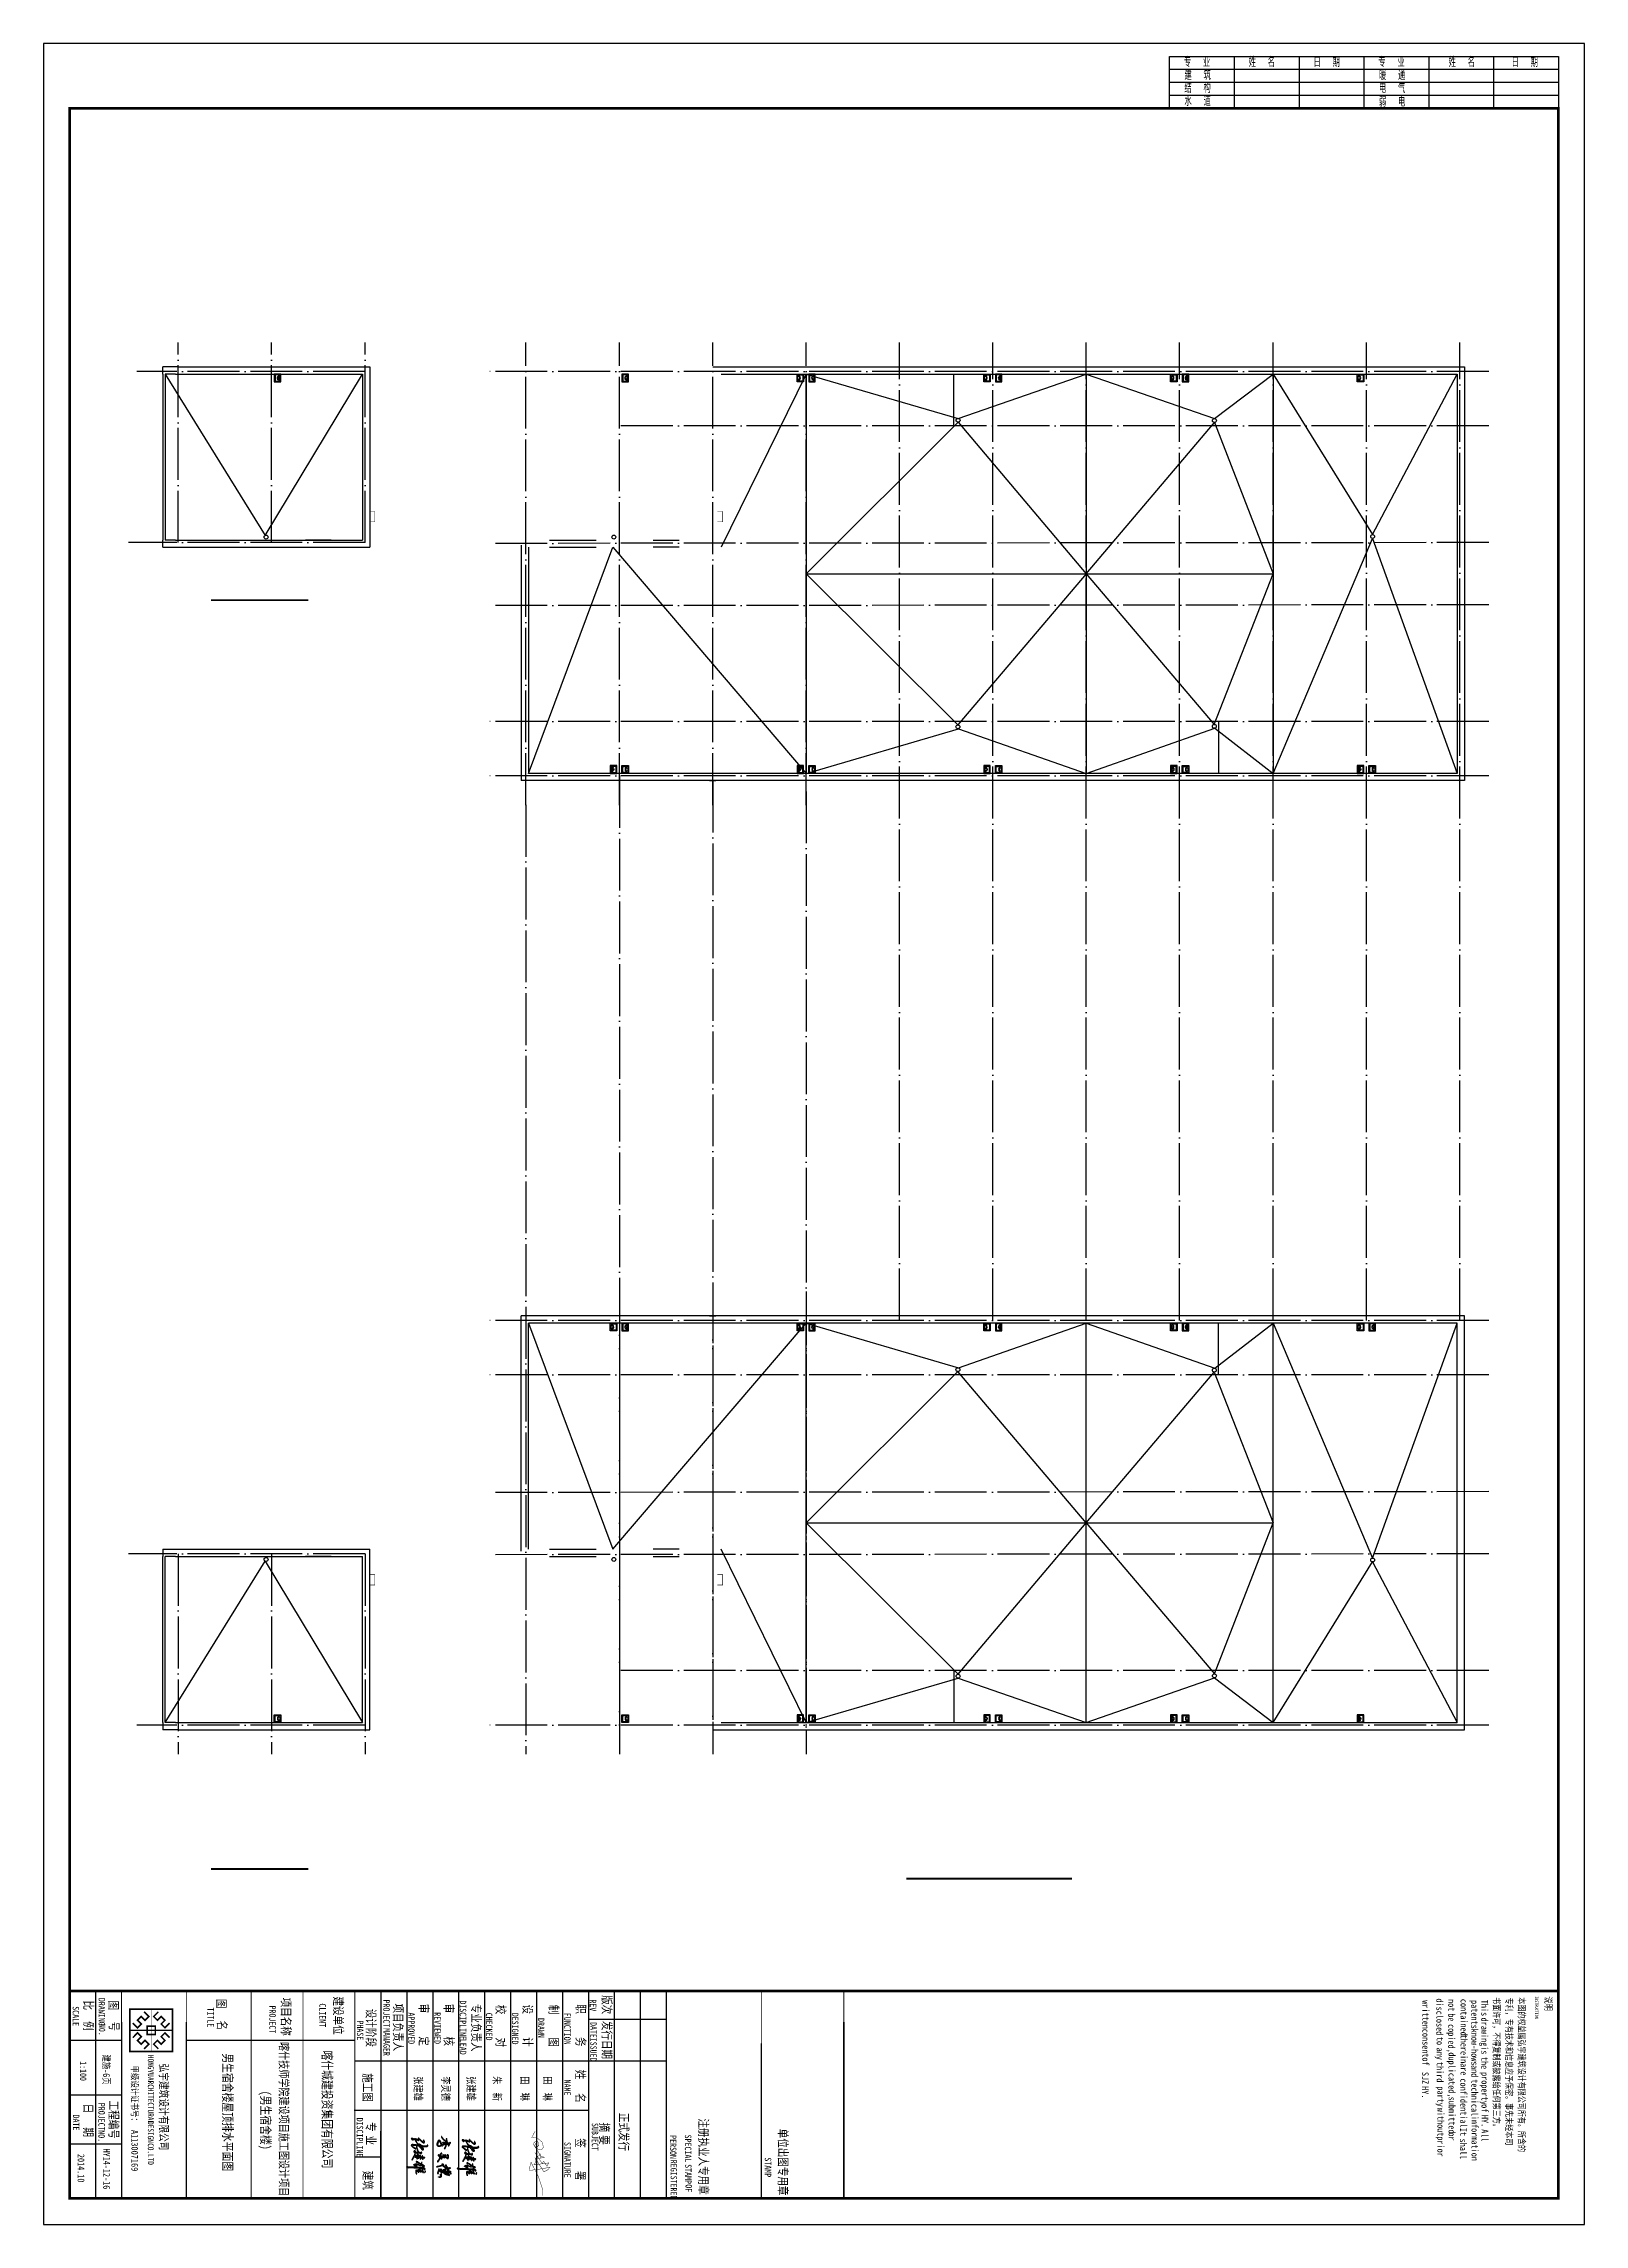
# Model space of a CAD drawing. Extents: x 174641 to 414490, y 73126 to 493158.
# Drawn here: x 355090 to 414490, y 171989 to 256089 of the extents above; entities that cross this region are included whole.
import ezdxf

# ---------------------------------------------------------------- set-up
doc = ezdxf.new("R2010")
doc.units = 0
doc.header["$LTSCALE"] = 1000
doc.header["$MEASUREMENT"] = 0
doc.linetypes.add('DOTE', pattern=[2.42, 2, -0.2, 0.02, -0.2])
for name, color, linetype in [('DIM_SYMB', 3, 'Continuous'), ('DOTE', 1, 'DOTE'), ('PUB_TITLE', 7, 'Continuous'), ('SURFACE', 6, 'Continuous'), ('TK', 126, 'Continuous'), ('TWT_TITLE', 7, 'Continuous'), ('WALL', 2, 'Continuous'), ('布置', 165, 'Continuous'), ('文字和字符', 7, 'Continuous')]:
    doc.layers.add(name, color=color, linetype=linetype)
doc.styles.add('-宋体', font='', dxfattribs={"width": 0.8})
doc.styles.add('_TEL_DIM', font='simhei.ttf', dxfattribs={"width": 0.8, "height": 3.5})
doc.styles.get("Standard").update_dxf_attribs({"font": 'gbenor.shx', "bigfont": 'gbcbig.shx'})
doc.styles.get('-宋体').set_extended_font_data('SimSun')

msp = doc.modelspace()

# ---------------------------------------------------------------- texts
at = {"style": '-宋体', "width": 0.75}
for s, height, p in [('版次', 350, (376631.4, 180827)), ('SCALE', 250, (356206.7, 180401.7)), ('比', 350, (356644.9, 180619.8)), ('DRAWING', 250, (357209.2, 180724.5)), ('图', 350, (357610.3, 180621.7)), ('TITLE', 250, (361406, 180353.8)), ('图', 350, (361772.5, 180680.3)), ('PROJECT', 250, (363791.4, 180428.9)), ('项目名称', 350, (364262.4, 180731.5)), ('CLIENT', 250, (365720.5, 180511.8)), ('建设单位', 350, (366278.4, 180776)), ('设计阶段', 350, (367538.2, 180303)), ('PROJECT', 250, (368184.3, 180660.2)), ('项目负责人', 350, (368588.2, 180507.2)), ('APPROVED', 250, (369145.2, 180163.5)), ('审     定', 350, (369579.4, 180499)), ('REVIEWED', 250, (370148.8, 180170.1)), ('审     核', 350, (370543.2, 180499)), ('DISCIPLINE', 250, (371134.4, 180628.6)), ('专业负责人', 350, (371595.8, 180489.8)), ('CHECKED', 250, (372141.7, 180152.1)), ('校     对', 350, (372539, 180453.6)), ('DESIGNED', 250, (373146.1, 180150.7)), ('设     计', 350, (373579.1, 180469.7)), ('制     图', 350, (374580, 180459.5)), ('FUNCTION', 250, (375156.9, 180144.7)), ('职     务', 350, (375626.8, 180471.8)), ('REV', 250, (376147.4, 180663.7)), ('INSTRUCTION', 129.153, (412583.5, 180787.8)), ('例', 350, (356638.9, 179821.5)), ('N0.', 250, (357219.8, 179720.3)), ('号', 350, (357634.5, 179809.9)), ('名', 350, (361797.7, 179850.9)), ('PHASE', 250, (367169, 179854.5)), ('MANAGER', 250, (368190.7, 179557.7)), ('DRAWN', 250, (374146, 179947.8)), ('ISSUED', 250, (376164.7, 179187.7)), ('DATE', 250, (376166.4, 179792.2)), ('发行日期', 350, (376634.5, 179836.1)), ('建施-6页', 267.73, (357376.8, 178537.8)), ('男生宿舍楼屋顶排水平面图', 370.273, (362003.7, 178584.7)), ('喀什技师学院建设项目施工图设计项目', 333.245, (364186.1, 179020.5)), ('喀什城建投资集团有限公司', 370.273, (365840.5, 178694.5)), ('LEAD', 250, (371135.8, 179146)), ('1:100', 250, (356493.7, 178285)), ('施工图', 350, (367409.9, 177815)), ('张建雄', 300, (369382, 177698.6)), ('李灵德', 300, (370444.7, 177696.3)), ('张建雄', 300, (371421.9, 177702.7)), ('朱  新', 300, (372421.9, 177702.7)), ('田  琳', 300, (373488.2, 177702.7)), ('田  琳', 300, (374368.9, 177702.7)), ('NAME', 250, (375160.7, 177572.6)), ('姓   名', 350, (375611.5, 177953.8)), ('PROJECT', 250, (357202, 176677.1)), ('工程编号', 350, (357622.7, 176760.3)), ('(男生宿舍楼)', 370.27, (363466.9, 177138.4)), ('DATE', 250, (356218.2, 176224)), ('日', 350, (356636, 176643.8)), ('DISCIPLINE', 250, (367158.6, 176105.6)), ('专', 350, (367532.4, 175931.5)), ('SUBJECT', 250, (376223.3, 175899.2)), ('摘', 350, (376534.5, 175917.1)), ('正式发行', 350, (377286.5, 176288.7)), ('注册执业人专用章', 350, (380359.1, 176073.1)), ('期', 350, (356638.4, 175728.9)), ('NO.', 250, (357199.6, 175619.1)), ('业', 350, (367531.4, 175414)), ('SIGNATURE', 250, (375161.7, 175166.7)), ('签     署', 350, (375610.6, 175311)), ('要', 350, (376534.5, 175429)), ('PERSON', 250, (379237.1, 175430.2)), ('SPECIAL', 250, (379811.3, 175451.7)), ('单位出图专用章', 350, (383422.1, 175677.2)), ('2014.10', 267.73, (356400.4, 174706.1)), ('HY14-12-16', 267.73, (357386.6, 174912.2)), ('REGISTERED', 250, (379261.7, 174480.9)), ('STAMP', 250, (379818.6, 174312)), ('STAMP', 250, (382892.3, 174573.9)), ('建筑', 350, (367413.2, 174054.5)), ('OF', 250, (379836, 173534.1))]:
    msp.add_text(s, height=height, rotation=270, dxfattribs=at).set_placement(p)
at = {"layer": 'TK', "style": '-宋体', "width": 0.75}
for s, height, p in [('written', 258.23, (408246, 180632.5)), ('disclosed', 258.23, (408784.7, 180704.1)), ('be', 258.23, (409241.4, 180127.7)), ('not', 258.23, (409241.4, 180678.5)), ('contained', 258.23, (409717.4, 180685.5)), ('patents', 258.23, (410130.6, 180639.7)), ('This', 258.23, (410514.8, 180651.5)), ('书面许可，不得复制或披露给任何第三方。', 258.228, (410977.1, 180751.5)), ('专利，专有技术和信息应予保密。事先未经本司', 258.228, (411459.9, 180730.9)), ('本图的权益属弘宇建筑设计有限公司所有。所含的', 258.228, (411944.3, 180744)), ('consent', 258.23, (408246, 179530.8)), ('to', 258.23, (408794.5, 179218.9)), ('copied,', 258.23, (409241.4, 179714.5)), ('therein', 258.23, (409717.4, 179308.3)), ('know-hows', 258.23, (410130.6, 179538)), ('drawing', 258.23, (410514.8, 179962.9)), ('of', 258.23, (408246, 178429)), ('any', 258.23, (408794.5, 178805.8)), ('duplicated,', 258.228, (409253.2, 178622.9)), ('is', 258.23, (410514.8, 178861.2)), ('the', 258.23, (410514.8, 178448)), ('SJZ', 258.23, (408227.5, 177868.7)), ('third', 258.23, (408794.5, 178254.9)), ('confidential.', 258.228, (409707.3, 177617.5)), ('are', 258.23, (409717.4, 178206.5)), ('and', 258.23, (410135.2, 178134.8)), ('technical', 258.23, (410135.2, 177583.9)), ('property', 258.23, (410524.4, 177863.3)), ('HY.', 258.23, (408227.5, 177317.8)), ('party', 258.23, (408826, 177312.8)), ('submitted', 258.23, (409255, 176914)), ('of', 258.23, (410524.4, 176623.8)), ('without', 258.23, (408826, 176486.5)), ('information', 258.228, (410139.7, 176175.1)), ('HY.', 258.23, (410524.4, 176210.7)), ('prior', 258.23, (408826, 175384.7)), ('or', 258.23, (409255, 175536.8)), ('shall', 258.23, (409692.8, 175298.1)), ('It', 258.23, (409692.8, 175711.3)), ('All', 258.23, (410524.4, 175659.8))]:
    msp.add_text(s, height=height, rotation=270, dxfattribs=at).set_placement(p)
at = {"layer": 'TK', "color": 9}
for s, height, style, width, p in [('说明', 265.82, '-宋体', 0.75, (412974.6, 180778.7)), ('HONGYU', 227.85, '-宋体', 0.75, (359108.3, 178522.2, 0)), ('甲级设计证书号：', 255.08, '_TEL_DIM', 0.8, (358475, 178110.6)), ('ARCHITECTURAL', 227.848, '-宋体', 0.75, (359108.3, 177671.5, 0)), ('弘宇建筑设计有限公司', 318.99, '-宋体', 0.75, (359562.8, 178189.4)), ('DESIGN', 227.85, '-宋体', 0.75, (359108.3, 175970.3, 0)), ('A113007169', 255.08, '_TEL_DIM', 0.8, (358475, 175631.7)), ('CO.LTD', 227.85, '-宋体', 0.75, (359108.3, 175119.6, 0))]:
    msp.add_text(s, height=height, rotation=270, dxfattribs=dict(at, style=style, width=width)).set_placement(p)

# ---------------------------------------------------------------- blocks, each defined once
blk = doc.blocks.new('364535463')
at = {"layer": '布置'}
blk.add_lwpolyline([(150, -250), (150, 0), (-150, 0), (-150, -250)], close=True, dxfattribs=at)
blk.add_lwpolyline([(100, -220), (120, -220), (120, -30), (-120, -30), (-120, -220), (-100, -220, -1)], format="xyb", close=True, dxfattribs=at)
blk.add_lwpolyline([(-70, -220), (70, -220)], dxfattribs=at)
blk.add_arc((0, -220), 70, 0, 180, dxfattribs=at)
blk = doc.blocks.new('logo')
at = {"color": 6}
blk.add_line((1004, 2011), (1004, 0), dxfattribs=at)
at = {"color": 6, "const_width": 74.6}
for points in [[(0, 2011), (2008, 2011), (2008, 0), (0, 0)], [(809, 1198), (1199, 1198), (1199, 813), (809, 813)]]:
    blk.add_lwpolyline(points, close=True, dxfattribs=at)
at = {"color": 6}
blk.add_lwpolyline([(0, 2011), (2008, 2011), (2008, 0), (0, 0)], close=True, dxfattribs=at)
for points, const_width in [([(660, 1874), (883, 1654), (704, 1475), (526, 1653), (350, 1477), (528, 1299), (350, 1120), (129, 1340)], 74.6), ([(1004, 2011), (1004, 0)], 15.2), ([(1348, 1874), (1125, 1654), (1304, 1475), (1482, 1653), (1658, 1477), (1480, 1299), (1659, 1120), (1879, 1340)], 74.6), ([(0, 1006), (2008, 1006)], 15.2), ([(660, 137), (883, 357), (704, 536), (526, 358), (350, 534), (528, 712), (350, 891), (129, 671)], 74.6), ([(1348, 137), (1125, 357), (1304, 536), (1482, 358), (1658, 534), (1480, 712), (1659, 891), (1879, 671)], 74.6)]:
    blk.add_lwpolyline(points, dxfattribs=dict(at, const_width=const_width))
blk = doc.blocks.new('田琳')
at = {"const_width": 20}
for points in [[(37074, 43541), (37392, 43371), (37434, 43661), (37646, 43908), (37893, 43957), (37999, 43894), (38020, 43731), (37921, 43590), (37801, 43527), (37709, 43555), (37858, 43668), (37801, 43724), (37618, 43682), (37582, 43590), (37681, 43463), (37758, 43465), (38199, 43741), (38446, 43833), (38404, 44009), (38329, 43797), (38241, 43806), (38370, 43670), (38453, 43638), (38446, 43833)], [(38170, 43531), (38717, 43893), (38612, 43976), (38783, 44086), (38857, 44142), (38691, 44234), (38791, 43477), (38682, 43556), (38559, 43578), (38445, 43547), (39146, 43985), (39054, 44169), (38918, 44287), (39041, 43552), (39067, 43259), (38988, 43245), (38660, 43333), (39372, 43699), (40071, 43934), (40071, 43934), (40359, 43926)]]:
    blk.add_lwpolyline(points, dxfattribs=at)
blk = doc.blocks.new('$titleblk$00000094')
for p, q in [((-150, 20), (0, 20)), ((-150, 0), (-150, 20)), ((-125, 20), (-125, 0)), ((-100, 20), (-100, 0)), ((-75, 20), (-75, 0)), ((-50, 20), (-50, 0)), ((-25, 20), (-25, 0)), ((0, 20), (0, 0)), ((0, 15), (-150, 15)), ((0, 10), (-150, 10)), ((0, 5), (-150, 5))]:
    blk.add_line(p, q)
at = {"width": 0.8}
for s, p in [(' 专   业', (-145.93, 16)), (' 姓   名', (-120.93, 16)), (' 日   期', (-95.93, 16)), (' 专   业', (-70.93, 16)), (' 姓   名', (-43.85, 16)), (' 日   期', (-19.57, 16)), ('结   构', (-144.19, 6)), ('建   筑', (-144.19, 11)), ('暖   通', (-69.19, 11)), ('电   气', (-69.19, 6)), ('水   道', (-144.19, 1)), ('弱   电', (-69.19, 0.73))]:
    blk.add_text(s, height=3.5, rotation=0, dxfattribs=at).set_placement(p)

# ---------------------------------------------------------------- hatches: boundary and pattern name
at = {"layer": '文字和字符'}
h = msp.add_hatch(color=6, dxfattribs=at)
edge = h.paths.add_edge_path()
edge.add_spline(control_points=[(369752, 175233.8), (369752, 175233.6), (369753.1, 175208.7), (369766.8, 175196), (369773.5, 175177.3), (369775.9, 175159.4), (369766.2, 175140.6), (369746.5, 175136.1), (369728.3, 175138.6), (369710.8, 175140.5), (369694.1, 175156.1), (369674.5, 175170.3), (369654.2, 175189.8), (369635.3, 175211.5), (369611, 175228.8), (369596.8, 175250.6), (369581.3, 175262.6), (369573.6, 175271.6), (369566.4, 175275.3), (369557.8, 175269.9), (369565.2, 175255.5), (369563.2, 175240.1), (369547.3, 175222.8), (369526, 175235.2), (369507.3, 175240.1), (369492.3, 175245), (369479.2, 175251.1), (369466.4, 175251.1), (369456.9, 175254), (369448.7, 175249), (369448.1, 175241.6), (369443.3, 175238.2), (369438, 175234.5), (369440.8, 175227.5), (369441.9, 175220.5), (369446.3, 175212.4), (369451.5, 175203.2), (369455, 175192.1), (369462.2, 175182.6), (369468.6, 175171.9), (369476.4, 175158.9), (369484.8, 175144.8), (369493.3, 175131.8), (369501.7, 175119.5), (369510.6, 175104.8), (369521.6, 175093.7), (369527.7, 175078.1), (369538.4, 175081.1), (369547.1, 175081.9), (369557.2, 175082.1), (369566.9, 175080.3), (369577.3, 175079.8), (369587.9, 175077.1), (369603.6, 175072), (369617.8, 175058.3), (369635.9, 175046.5), (369647.5, 175034), (369656.7, 175025.2), (369664.6, 175015.8), (369678.4, 175017.2), (369696.3, 175014.1), (369715.2, 175008.7), (369747.8, 175005.7), (369781.9, 175002.5), (369818.1, 175005.2), (369842.3, 175006.3), (369858.9, 175012.8), (369869.3, 175017.8), (369884.2, 175023), (369872.4, 175030.2), (369866.6, 175046.3), (369890.3, 175048.8), (369902.2, 175037.2), (369903.4, 175020.4), (369892.6, 175006), (369876.6, 174997.2), (369856.1, 174990.1), (369835.9, 174989.2), (369816.7, 174989.3), (369797.8, 174989.2), (369773.7, 174989.6), (369746.5, 174988.1), (369719.5, 174993.6), (369702.1, 174992.1), (369682, 174997.8), (369692.2, 174977.5), (369703.3, 174966.2), (369716, 174945.4), (369723.8, 174924.3), (369733, 174905.5), (369740.2, 174887.2), (369730.9, 174867.2), (369710.6, 174862.1), (369693.1, 174866.4), (369675.5, 174873.9), (369661.9, 174891.6), (369641.1, 174911.7), (369619.4, 174937.8), (369598.3, 174965.2), (369577.3, 174987), (369565.5, 175003.9), (369555.8, 175025.8), (369528.4, 175020.9), (369508.6, 175027.7), (369496.5, 175027.6), (369487.5, 175029.8), (369485.7, 175018.4), (369486, 175008.1), (369483.4, 174990.8), (369484.8, 174970.2), (369483.8, 174949.3), (369489.3, 174932.5), (369492.1, 174917.4), (369499.4, 174901.4), (369504.7, 174880.7), (369514.2, 174861.7), (369519.2, 174843.1), (369527.3, 174827.9), (369529.7, 174816), (369541.8, 174799.5), (369516.6, 174805.6), (369507.8, 174820.7), (369499.2, 174844.6), (369494.5, 174867.7), (369484.6, 174889.3), (369478.1, 174909.4), (369473.7, 174931.8), (369471.9, 174955.6), (369469.4, 174982.1), (369468.7, 175005.8), (369471.3, 175021.6), (369472.5, 175031.6), (369459.9, 175034.8), (369424.2, 175038.5), (369375.1, 175047.1), (369326.4, 175050.8), (369301.3, 175053.5), (369288.8, 175041.8), (369287.2, 175031.7), (369288.2, 175018.4), (369307.6, 175003.6), (369325.1, 174981.7), (369353.4, 174966.1), (369370.7, 174948.5), (369392.2, 174939.4), (369409.5, 174926.4), (369426, 174921.5), (369445.8, 174902.9), (369421.6, 174904.1), (369406.7, 174913.1), (369384.1, 174924.2), (369363.3, 174941.2), (369337, 174955.9), (369314.1, 174979.7), (369286.1, 175001.6), (369273.5, 175023.1), (369260.1, 175038.4), (369269.1, 175049.9), (369278.7, 175055.7), (369288.5, 175066), (369308.2, 175067.5), (369329.8, 175062.9), (369355.9, 175063.6), (369382.1, 175060.4), (369407.6, 175056.7), (369434.2, 175053.6), (369456.7, 175049.8), (369474.8, 175045.2), (369486.9, 175047.8), (369493.5, 175058.3), (369501.9, 175066.1), (369513.2, 175069.4), (369513, 175084.7), (369498.6, 175096.2), (369482.7, 175117.9), (369467.3, 175141.2), (369454.2, 175169.2), (369440.5, 175192.2), (369423.7, 175212), (369425.8, 175233.2), (369414.7, 175243.3), (369408.2, 175253.5), (369412, 175263.2), (369406, 175269), (369396.7, 175268.1), (369384.6, 175269.9), (369371.5, 175264.4), (369355.7, 175263.6), (369340.7, 175276.8), (369320.5, 175279.6), (369304, 175285.6), (369287.8, 175296.4), (369281.8, 175276.9), (369300.5, 175275.4), (369314.3, 175265.6), (369321.8, 175255.1), (369339.6, 175240.5), (369317.5, 175245.7), (369309.8, 175253.1), (369300.8, 175259.2), (369292.4, 175264), (369285.6, 175270), (369279, 175274.9), (369268.3, 175279.9), (369271, 175292.2), (369259.7, 175306.2), (369284.4, 175306.2), (369297, 175304.2), (369311.8, 175301.5), (369322.9, 175295.5), (369334.8, 175290.5), (369345.2, 175281.3), (369358.5, 175278.7), (369371.6, 175278.9), (369383.2, 175280.4), (369395, 175286), (369411.7, 175289.8), (369433.1, 175285.8), (369453, 175276.5), (369474.5, 175268.7), (369494.1, 175258.4), (369512.3, 175253.8), (369524.9, 175249.5), (369532.8, 175245.1), (369543.1, 175245.3), (369548.3, 175259.6), (369541.8, 175272.9), (369534.4, 175286.2), (369533.5, 175299), (369534.9, 175309.8), (369544.2, 175323), (369560.1, 175290.5), (369586.6, 175278.1), (369625.2, 175239.8), (369657.4, 175209.6), (369690, 175184.2), (369706.3, 175167.3), (369723.4, 175152.9), (369744.6, 175149), (369759.9, 175160), (369766, 175179.9), (369742.5, 175193.6), (369741.5, 175217.7), (369730.5, 175238.1), (369754.3, 175250.5), (369752, 175234), (369752, 175233.8)], knot_values=[0, 0, 0, 0, 29.8303295, 58.9178132, 87.4030574, 108.1061562, 133.1781654, 167.21185, 183.4935754, 210.6749552, 237.3136257, 275.8677319, 312.3753169, 353.7610428, 395.8755373, 434.5828788, 460.6697611, 476.274997, 484.4178063, 491.6203431, 511.6761559, 536.924503, 555.6925526, 598.3623563, 618.3481767, 639.1891908, 663.4549199, 677.0630632, 692.3176531, 702.959274, 711.9436589, 720.1446903, 726.9278464, 735.8054804, 746.5707601, 757.6571266, 773.3913287, 790.7673201, 805.4418978, 822.5940953, 842.8666937, 868.3230012, 891.1270327, 907.5733934, 930.6345746, 961.2586134, 976.6887274, 988.0027228, 1001.1708005, 1014.5578074, 1029.6178463, 1042.1330389, 1057.768168, 1075.0051979, 1109.9938103, 1138.0422458, 1164.8952603, 1180.29965, 1191.8747379, 1213.2414421, 1232.3492808, 1268.7252685, 1294.322921, 1368.3957819, 1410.7245563, 1445.0448446, 1469.9443934, 1480.867815, 1499.3285115, 1508.7416294, 1526.2865672, 1555.6491573, 1570.573337, 1593.9825899, 1617.9844454, 1641.3826664, 1669.4398151, 1707.2919743, 1725.0356966, 1749.4333202, 1786.0298006, 1824.8442182, 1863.9116253, 1895.042411, 1908.3964054, 1926.9974547, 1954.7336462, 1988.6055848, 2022.4073365, 2049.2216869, 2076.6734093, 2100.0008901, 2131.5651746, 2154.1846744, 2175.0230506, 2209.5378974, 2244.8462763, 2295.9872178, 2350.3941059, 2388.9045076, 2420.9069734, 2437.8429544, 2481.5385849, 2513.6703401, 2525.0687195, 2534.6850669, 2544.9233212, 2563.3146225, 2581.7681547, 2615.8848326, 2650.046285, 2667.232328, 2688.8724948, 2714.0576465, 2739.7843086, 2777.4678787, 2801.5346987, 2820.718126, 2846.2199894, 2860.6985168, 2879.2435845, 2912.6590079, 2940.6089154, 2982.4231615, 3010.6857841, 3039.1784115, 3070.4014954, 3105.5671917, 3138.0404156, 3181.7796701, 3202.0700171, 3207.3187107, 3220.2282115, 3244.0899556, 3371.1024954, 3414.2256091, 3453.4621929, 3467.2699598, 3480.3000776, 3495.0797261, 3519.9730631, 3575.2206644, 3613.1312082, 3652.7759032, 3675.9177445, 3710.0710838, 3737.5778233, 3760.4560262, 3779.026476, 3804.4060124, 3842.4274042, 3879.5379301, 3916.9035261, 3966.4511228, 4017.1319723, 4061.0721752, 4074.6383945, 4092.5650275, 4109.9473092, 4123.8230443, 4149.665691, 4185.9898727, 4217.2384347, 4257.4462969, 4295.7904147, 4324.3968495, 4369.0082304, 4390.6800821, 4401.8091449, 4417.7036406, 4439.2043565, 4450.5888577, 4460.4042548, 4494.0652031, 4522.5308025, 4573.4585538, 4609.5213423, 4650.9127483, 4685.9178617, 4712.7360456, 4730.1209463, 4746.2860217, 4759.9594899, 4766.8634351, 4776.6725609, 4797.1694202, 4817.2917843, 4834.860476, 4859.3236344, 4896.0668484, 4914.918931, 4939.0657689, 4952.349318, 4974.1770799, 4996.9460002, 5022.500289, 5038.3947221, 5059.2605718, 5074.6963925, 5090.1322132, 5102.8606435, 5115.3632339, 5127.2799069, 5137.8395054, 5160.1102543, 5171.9101696, 5195.8387184, 5221.384366, 5238.4307584, 5255.2984263, 5274.2389885, 5291.838335, 5311.9606991, 5328.5533798, 5346.3647667, 5359.9605695, 5382.9345125, 5416.4772611, 5448.0169544, 5474.3000201, 5511.8803753, 5539.40652, 5552.0588605, 5566.9427399, 5578.0329796, 5588.7298473, 5622.3829063, 5636.0818314, 5651.9857809, 5673.5733396, 5685.0923733, 5703.0462211, 5778.8303778, 5827.289368, 5921.8731857, 5965.4633665, 5998.2315826, 6019.7782131, 6058.7918807, 6074.9518461, 6095.0855642, 6133.6669043, 6164.0159285, 6195.2901733, 6213.3463152, 6227.6726877, 6227.6726877, 6227.6726877, 6227.6726877], degree=3, periodic=0)
edge = h.paths.add_edge_path(flags=16)
edge.add_spline(control_points=[(369637, 175025.2), (369636.9, 175025.3), (369629.6, 175034.1), (369621.5, 175036.5), (369613.6, 175042.8), (369606, 175047.5), (369597.1, 175052.8), (369586.8, 175056.6), (369576.7, 175061.9), (369567.7, 175064.5), (369560.6, 175065.8), (369554.2, 175065.6), (369548.8, 175065.2), (369543.9, 175063.7), (369541.8, 175057.3), (369548.1, 175051.4), (369552.4, 175042.6), (369559.5, 175035.6), (369563.6, 175027.5), (369570.8, 175024.2), (369579.1, 175025.7), (369589.8, 175024.9), (369602.1, 175025.8), (369611.7, 175018.9), (369621.1, 175015), (369629.2, 175016.4), (369637.3, 175014.3), (369638.7, 175020.2), (369637, 175025.2), (369637, 175025.2)], knot_values=[0, 0, 0, 0, 15.1617798, 26.8851153, 40.319645, 54.966413, 64.5687444, 83.2313734, 100.644648, 111.8738248, 122.2617639, 130.597594, 138.137919, 145.2553439, 149.9041889, 163.0579716, 176.2770508, 191.5332175, 204.0027063, 212.7093057, 222.2442582, 238.5189548, 257.6384344, 271.1365093, 286.7047109, 297.4221874, 307.3537278, 313.5196919, 320.4563671, 320.4563671, 320.4563671, 320.4563671], degree=3, periodic=0)
edge = h.paths.add_edge_path(flags=16)
edge.add_spline(control_points=[(369655.8, 175003.1), (369656, 175002.9), (369672.7, 174981.5), (369683.8, 174966.9), (369695.7, 174949.3), (369707.4, 174930.5), (369708.8, 174909.7), (369715.6, 174892.3), (369708.7, 174883), (369701.2, 174875.3), (369684.8, 174885), (369671.1, 174905.3), (369645.5, 174925), (369628.9, 174948.7), (369614.5, 174966.3), (369602.6, 174980.6), (369593.3, 174993.2), (369586.2, 175003.2), (369577.8, 175007.2), (369574.9, 175018.8), (369591, 175016), (369603, 175016.1), (369612.7, 175003.6), (369626.1, 175005.1), (369637.4, 175005), (369645.6, 175004.5), (369651.3, 175005.5), (369655.8, 175003.2), (369655.8, 175003.1)], knot_values=[0, 0, 0, 0, 36.4304193, 65.1871972, 91.4197518, 121.899033, 155.8981683, 179.1295991, 191.1875944, 202.5634578, 218.9377572, 256.9026176, 310.3377332, 348.6580265, 377.3801176, 405.1222055, 425.7458442, 443.1172247, 454.8900051, 463.6015941, 481.2319211, 499.9628373, 517.9024977, 538.6061383, 551.1609414, 565.957672, 570.8898856, 577.8668039, 577.8668039, 577.8668039, 577.8668039], degree=3, periodic=0)
edge = h.paths.add_edge_path(flags=16)
edge.add_spline(control_points=[(369520.8, 175063.3), (369520.9, 175063.3), (369530.5, 175057.4), (369533, 175051), (369536.4, 175045.7), (369536.9, 175037.9), (369527.3, 175040.5), (369519.8, 175039.4), (369511.8, 175040.5), (369505.4, 175042.1), (369500.1, 175042.3), (369497.7, 175046.4), (369499.2, 175051.3), (369504.3, 175054.1), (369508.8, 175057.3), (369513.7, 175060.2), (369515.8, 175063.9), (369520.7, 175063.3), (369520.8, 175063.3)], knot_values=[0, 0, 0, 0, 13.9664306, 26.6422208, 32.8673627, 40.6686872, 50.8654737, 62.8132406, 75.5417737, 82.709236, 91.1580425, 95.5633578, 100.2546402, 110.5156019, 118.4012565, 123.6810067, 133.6755275, 136.491121, 136.491121, 136.491121, 136.491121], degree=3, periodic=0)
edge = h.paths.add_edge_path(flags=16)
edge.add_spline(control_points=[(369433.8, 175268.7), (369433.9, 175268.7), (369443.4, 175263.2), (369441.1, 175254.7), (369439.6, 175248.3), (369437, 175243.6), (369431.4, 175242.9), (369427, 175245.2), (369421.4, 175246.7), (369419, 175252.2), (369418.1, 175259.1), (369416.3, 175268.6), (369425, 175270.6), (369429.5, 175271.6), (369433.8, 175268.7), (369433.8, 175268.7)], knot_values=[0, 0, 0, 0, 11.1226883, 25.4103921, 33.7656496, 39.2597421, 46.3439898, 54.0328351, 60.0992255, 69.7543858, 75.7539059, 90.7349858, 100.5413802, 106.7931966, 112.6985943, 112.6985943, 112.6985943, 112.6985943], degree=3, periodic=0)
h = msp.add_hatch(color=6, dxfattribs=at)
edge = h.paths.add_edge_path()
edge.add_spline(control_points=[(370485.9, 175153.7), (370485.8, 175153.6), (370475.1, 175135.1), (370506.4, 175137.2), (370500.1, 175104.3), (370502.3, 175085.7), (370495.4, 175061.4), (370474.6, 175072.8), (370451.2, 175076.4), (370423.8, 175108.7), (370407.6, 175146.3), (370391.2, 175181.8), (370373.4, 175208.1), (370357.9, 175227.5), (370334.7, 175256.1), (370313, 175218.6), (370296.3, 175193.4), (370282.5, 175161.4), (370271.1, 175129.2), (370264.3, 175095.5), (370264.4, 175061.7), (370268.9, 175031.9), (370284, 175009.4), (370306.1, 174995.2), (370334, 174990.9), (370364.3, 174992.3), (370388.6, 175004.6), (370410, 175016.2), (370417.8, 175031.4), (370428.9, 175041), (370439.3, 175037.5), (370445.1, 175023.5), (370433.6, 175007.2), (370450.3, 174997.1), (370465.1, 175008.5), (370461.5, 175029.2), (370453.2, 175044), (370447.9, 175052.8), (370445.1, 175073.4), (370464.2, 175054.5), (370473.2, 175040.4), (370492.9, 175040.3), (370508.4, 175040.2), (370520.7, 175050), (370522.5, 175075.5), (370524.1, 175109), (370514.2, 175137.6), (370517.5, 175162.7), (370504, 175165.7), (370493.7, 175165.5), (370486, 175153.8), (370485.9, 175153.7)], knot_values=[0, 0, 0, 0, 18.7727045, 41.4778088, 80.0446273, 116.802218, 137.1637702, 161.4752307, 192.1220081, 241.0842654, 322.8413576, 366.4764744, 403.5993489, 452.2662788, 480.8224366, 525.281218, 577.3459847, 625.6781789, 664.9660982, 720.5300147, 767.5561273, 805.4705451, 843.947055, 876.3037073, 911.805465, 960.1324542, 999.3713001, 1024.9639115, 1058.7779165, 1069.2395788, 1081.9117881, 1097.2375646, 1126.4106683, 1144.8429465, 1154.5010597, 1197.467328, 1213.824352, 1225.5065176, 1243.5416392, 1270.9340247, 1289.0103208, 1319.8305335, 1342.2596981, 1352.7856882, 1381.7043722, 1440.6049706, 1492.6261135, 1513.0176662, 1528.1223359, 1540.5535438, 1559.179396, 1559.179396, 1559.179396, 1559.179396], degree=3, periodic=0)
edge = h.paths.add_edge_path(flags=16)
edge.add_spline(control_points=[(370369.2, 175175.1), (370369.3, 175174.9), (370383.6, 175149.2), (370392.3, 175129), (370405.5, 175110), (370412.7, 175088.8), (370417.1, 175070.7), (370412.6, 175052), (370398.2, 175043.4), (370386.6, 175032.2), (370372.6, 175025.4), (370360.9, 175017), (370346.8, 175016), (370331.2, 175014.7), (370315.8, 175019.5), (370302, 175029.2), (370290.9, 175046.7), (370278.4, 175068), (370282.8, 175093), (370286.2, 175114.9), (370291.6, 175137.1), (370300.6, 175160.7), (370310.2, 175184.1), (370321.6, 175201.2), (370329.1, 175221.5), (370345.4, 175213.1), (370355.2, 175200.5), (370360.4, 175189.5), (370369.1, 175175.2), (370369.2, 175175.1)], knot_values=[0, 0, 0, 0, 40.204211, 70.0584682, 108.4642159, 130.8840038, 163.6439227, 185.7322956, 204.3346177, 231.0345604, 252.4286637, 268.9827914, 289.8247348, 309.3345904, 334.5056735, 354.7360055, 378.2543867, 420.8024989, 451.9096555, 480.3659556, 514.2450678, 545.9224975, 586.3832323, 616.2695237, 639.0570163, 655.4578973, 678.3459603, 704.3410194, 720.4567105, 720.4567105, 720.4567105, 720.4567105], degree=3, periodic=0)
h = msp.add_hatch(color=6, dxfattribs=at)
edge = h.paths.add_edge_path()
edge.add_spline(control_points=[(370635.3, 175279.9), (370635.2, 175279.7), (370632, 175243), (370644.4, 175212.8), (370653.2, 175174.5), (370662.7, 175145.1), (370688.5, 175138.3), (370672.2, 175121), (370682.4, 175103.1), (370701.1, 175109.4), (370718.8, 175110), (370741.4, 175122.4), (370742.8, 175146.8), (370772.9, 175161.4), (370777.6, 175132.4), (370761.7, 175115.9), (370750.5, 175090.3), (370732.2, 175062.6), (370726.9, 175036.7), (370712, 175020.2), (370695.3, 175027.6), (370681, 175046), (370683.3, 175069.5), (370671, 175085), (370657.5, 175088.2), (370645.7, 175080.4), (370632.1, 175088.6), (370620.6, 175065.6), (370616.5, 175042.3), (370605.6, 175011.8), (370596.5, 174988), (370586.7, 174965.9), (370578.1, 174942.9), (370569.7, 174924), (370559.8, 174899.1), (370544.5, 174909.3), (370523.8, 174921.3), (370556, 174926.8), (370562.2, 174950.1), (370574.5, 174974.1), (370583.3, 175002), (370595.1, 175028.6), (370604.5, 175053.9), (370609.2, 175071.1), (370614.7, 175089.2), (370590.1, 175089), (370574.1, 175085.8), (370555, 175086.2), (370541.6, 175092.4), (370532.8, 175105), (370532.9, 175124.9), (370548.5, 175141.3), (370569.5, 175148.5), (370587.2, 175145.6), (370603.1, 175150.6), (370604.7, 175169.4), (370583.2, 175179.8), (370564.6, 175198.2), (370541.9, 175220), (370517, 175242), (370495.2, 175265.7), (370474.5, 175292.8), (370454.6, 175315.6), (370436.4, 175336.9), (370428.8, 175355), (370421.4, 175375), (370445.2, 175387.1), (370437.1, 175351.5), (370457.3, 175334), (370478, 175304.9), (370503.5, 175281.4), (370526, 175254.1), (370550.4, 175232.5), (370573.9, 175210), (370598.6, 175190.8), (370615.1, 175177), (370626, 175164.9), (370642.1, 175168.9), (370639.4, 175190.5), (370624.8, 175204.9), (370617.9, 175228.3), (370604.9, 175250.4), (370608.8, 175274.4), (370614.5, 175290.9), (370637, 175301.3), (370635.3, 175280.1), (370635.3, 175279.9)], knot_values=[0, 0, 0, 0, 37.200114, 91.320491, 165.5522771, 191.7943208, 218.3773122, 240.981666, 262.088012, 282.1420049, 312.6865306, 339.649791, 378.6676293, 407.6004672, 437.0736363, 462.0791584, 503.0385375, 551.641933, 598.3825397, 613.5749928, 634.379376, 661.8363355, 708.9936271, 722.171326, 741.2342755, 760.297225, 776.2717764, 792.5690078, 846.8855355, 886.3640671, 923.8791723, 953.5645784, 987.6544371, 1022.9835312, 1050.7376932, 1069.3136733, 1091.6380018, 1119.1250632, 1152.0282309, 1189.9266433, 1231.5093999, 1273.1757429, 1312.041059, 1340.5538055, 1354.6529327, 1375.4126023, 1414.027671, 1435.4769796, 1451.3936332, 1473.9946052, 1495.4403791, 1528.9307065, 1560.5601918, 1583.4207513, 1605.787661, 1617.314314, 1652.8328595, 1689.1669887, 1730.6146018, 1782.4061994, 1827.7081882, 1864.3175545, 1924.1618069, 1954.751664, 1978.4149605, 2009.9013248, 2025.8776612, 2056.2061065, 2101.9245114, 2138.9404552, 2203.6538122, 2245.8742883, 2285.5887919, 2339.1204104, 2381.8898905, 2414.2919027, 2431.7361739, 2443.5186707, 2472.1486127, 2496.8410574, 2531.4902241, 2570.4118677, 2600.5715747, 2626.8136183, 2647.2712579, 2667.4902178, 2667.4902178, 2667.4902178, 2667.4902178], degree=3, periodic=0)
edge = h.paths.add_edge_path(flags=16)
edge.add_spline(control_points=[(370632.1, 175144.8), (370632.1, 175144.7), (370635.4, 175132.6), (370634.4, 175123.8), (370635.5, 175115.6), (370633, 175108.9), (370628.1, 175106.9), (370622.8, 175104), (370615, 175103.5), (370606.7, 175102.3), (370598.5, 175101.6), (370591.7, 175101.8), (370583.6, 175100.4), (370576.1, 175101.3), (370568.7, 175100.4), (370562.3, 175101.3), (370557.8, 175106.5), (370554.6, 175113.8), (370555.9, 175123.3), (370560.2, 175132.7), (370569, 175136.5), (370578.1, 175139), (370588.9, 175138.9), (370600.5, 175140.5), (370609, 175146.8), (370618.5, 175148.6), (370625.5, 175147.7), (370629.6, 175146.8), (370632.1, 175144.8), (370632.1, 175144.8)], knot_values=[0, 0, 0, 0, 17.4047465, 29.3878463, 42.9858669, 50.2663353, 56.9541605, 63.8017737, 75.5811281, 88.4554827, 98.9410865, 109.7922448, 116.8064413, 133.0727929, 140.4415637, 148.3410494, 158.7510595, 166.8322851, 181.3876752, 196.9457508, 207.3697726, 219.6003173, 236.2944437, 252.0934151, 267.3383857, 279.1875617, 291.6354157, 295.0824049, 299.1623256, 299.1623256, 299.1623256, 299.1623256], degree=3, periodic=0)
edge = h.paths.add_edge_path(flags=16)
edge.add_spline(control_points=[(370724.3, 175086.6), (370724.2, 175086.6), (370726.2, 175075.8), (370726, 175069.1), (370723.2, 175061.7), (370720, 175057.5), (370716.2, 175054.1), (370711, 175052.9), (370706.1, 175051.7), (370699.8, 175054.7), (370699.9, 175064.7), (370698.6, 175072.6), (370698, 175079.4), (370696.4, 175085.2), (370704, 175089), (370711, 175089.5), (370717.1, 175091.5), (370724.4, 175086.7), (370724.3, 175086.6)], knot_values=[0, 0, 0, 0, 11.0323938, 27.0802464, 35.7166998, 42.398017, 49.2419219, 56.2544384, 64.0428962, 70.0171423, 82.4000729, 100.1417437, 104.7174155, 111.1552074, 123.0207095, 132.0514923, 141.2124232, 151.788927, 151.788927, 151.788927, 151.788927], degree=3, periodic=0)
h = msp.add_hatch(color=6, dxfattribs=at)
edge = h.paths.add_edge_path()
edge.add_spline(control_points=[(371713, 175177.8), (371713, 175177.5), (371714.1, 175152.6), (371727.8, 175139.9), (371734.5, 175121.2), (371736.9, 175103.3), (371727.3, 175084.5), (371707.5, 175080), (371689.3, 175082.5), (371671.9, 175084.4), (371655.1, 175100), (371635.5, 175114.2), (371615.2, 175133.7), (371596.3, 175155.5), (371572.1, 175172.7), (371557.8, 175194.5), (371542.3, 175206.5), (371534.7, 175215.5), (371527.4, 175219.2), (371518.8, 175213.8), (371526.2, 175199.4), (371524.2, 175184.1), (371508.3, 175166.7), (371487, 175179.1), (371468.3, 175184), (371453.4, 175188.9), (371440.3, 175195), (371427.4, 175195), (371418, 175197.9), (371409.7, 175192.9), (371409.1, 175185.5), (371404.3, 175182.1), (371399.1, 175178.4), (371401.8, 175171.4), (371402.9, 175164.5), (371407.4, 175156.4), (371412.5, 175147.1), (371416, 175136), (371423.2, 175126.5), (371429.7, 175115.8), (371437.4, 175102.9), (371445.8, 175088.7), (371454.3, 175075.7), (371462.8, 175063.4), (371471.7, 175048.7), (371482.7, 175037.6), (371488.7, 175022), (371499.4, 175025), (371508.1, 175025.8), (371518.3, 175026), (371527.9, 175024.2), (371538.3, 175023.7), (371548.9, 175021), (371564.6, 175016), (371578.8, 175002.2), (371596.9, 174990.4), (371608.5, 174977.9), (371617.7, 174969.1), (371625.6, 174959.7), (371639.5, 174961.2), (371657.3, 174958), (371676.3, 174952.6), (371708.8, 174949.7), (371742.9, 174946.4), (371779.1, 174949.1), (371803.4, 174950.2), (371819.9, 174956.7), (371830.3, 174961.7), (371845.3, 174966.9), (371833.4, 174974.1), (371827.7, 174990.2), (371851.3, 174992.8), (371863.2, 174981.1), (371864.4, 174964.3), (371853.7, 174949.9), (371837.6, 174941.1), (371817.2, 174934), (371796.9, 174933.1), (371777.7, 174933.3), (371758.8, 174933.2), (371734.8, 174933.5), (371707.5, 174932), (371680.5, 174937.5), (371663.1, 174936), (371643, 174941.7), (371653.2, 174921.4), (371664.3, 174910.1), (371677.1, 174889.4), (371684.8, 174868.2), (371694, 174849.4), (371701.3, 174831.2), (371691.9, 174811.1), (371671.6, 174806), (371654.2, 174810.3), (371636.6, 174817.8), (371622.9, 174835.5), (371602.1, 174855.6), (371580.4, 174881.7), (371559.4, 174909.1), (371538.3, 174930.9), (371526.6, 174947.8), (371516.9, 174969.7), (371489.4, 174964.8), (371469.7, 174971.6), (371457.5, 174971.5), (371448.5, 174973.7), (371446.7, 174962.3), (371447, 174952), (371444.5, 174934.7), (371445.9, 174914.1), (371444.9, 174893.2), (371450.4, 174876.4), (371453.2, 174861.3), (371460.4, 174845.3), (371465.8, 174824.7), (371475.2, 174805.7), (371480.3, 174787), (371488.4, 174771.8), (371490.7, 174759.9), (371502.9, 174743.4), (371477.7, 174749.5), (371468.8, 174764.6), (371460.2, 174788.5), (371455.6, 174811.6), (371445.6, 174833.2), (371439.2, 174853.3), (371434.7, 174875.8), (371432.9, 174899.5), (371430.4, 174926), (371429.7, 174949.7), (371432.3, 174965.5), (371433.5, 174975.5), (371421, 174978.7), (371385.2, 174982.4), (371336.1, 174991), (371287.5, 174994.7), (371262.3, 174997.4), (371249.8, 174985.7), (371248.2, 174975.6), (371249.2, 174962.4), (371268.6, 174947.5), (371286.1, 174925.6), (371314.5, 174910), (371331.8, 174892.4), (371353.2, 174883.3), (371370.5, 174870.3), (371387, 174865.4), (371406.8, 174846.8), (371382.6, 174848), (371367.8, 174857), (371345.1, 174868.1), (371324.3, 174885.1), (371298.1, 174899.8), (371275.1, 174923.6), (371247.1, 174945.6), (371234.5, 174967), (371221.1, 174982.3), (371230.1, 174993.8), (371239.7, 174999.6), (371249.6, 175009.9), (371269.2, 175011.4), (371290.8, 175006.8), (371317, 175007.5), (371343.1, 175004.3), (371368.6, 175000.7), (371395.2, 174997.5), (371417.7, 174993.7), (371435.9, 174989.1), (371448, 174991.7), (371454.5, 175002.2), (371462.9, 175010), (371474.2, 175013.3), (371474.1, 175028.6), (371459.7, 175040.1), (371443.7, 175061.8), (371428.3, 175085.1), (371415.2, 175113.1), (371401.5, 175136.2), (371384.8, 175155.9), (371386.8, 175177.1), (371375.7, 175187.2), (371369.2, 175197.5), (371373, 175207.1), (371367.1, 175212.9), (371357.7, 175212), (371345.6, 175213.8), (371332.5, 175208.3), (371316.8, 175207.5), (371301.7, 175220.8), (371281.6, 175223.6), (371265.1, 175229.5), (371248.9, 175240.3), (371242.8, 175220.8), (371261.5, 175219.3), (371275.4, 175209.5), (371282.8, 175199), (371300.6, 175184.4), (371278.6, 175189.6), (371270.9, 175197), (371261.8, 175203.1), (371253.4, 175207.9), (371246.7, 175213.9), (371240.1, 175218.8), (371229.3, 175223.8), (371232, 175236.1), (371220.7, 175250.1), (371245.4, 175250.1), (371258.1, 175248.2), (371272.8, 175245.4), (371283.9, 175239.4), (371295.8, 175234.4), (371306.3, 175225.2), (371319.6, 175222.6), (371332.6, 175222.8), (371344.2, 175224.3), (371356.1, 175229.9), (371372.8, 175233.7), (371394.2, 175229.7), (371414, 175220.4), (371435.6, 175212.6), (371455.2, 175202.3), (371473.3, 175197.7), (371485.9, 175193.5), (371493.9, 175189), (371504.2, 175189.2), (371509.3, 175203.5), (371502.8, 175216.9), (371495.4, 175230.2), (371494.5, 175242.9), (371496, 175253.7), (371505.2, 175266.9), (371521.2, 175234.5), (371547.6, 175222), (371586.2, 175183.7), (371618.5, 175153.5), (371651, 175128.1), (371667.4, 175111.2), (371684.5, 175096.8), (371705.6, 175092.9), (371720.9, 175103.9), (371727, 175123.9), (371703.5, 175137.5), (371702.5, 175161.7), (371691.5, 175182), (371715.3, 175194.4), (371713.1, 175177.9), (371713, 175177.8)], knot_values=[0, 0, 0, 0, 29.8303295, 58.9178132, 87.4030574, 108.1061562, 133.1781654, 167.21185, 183.4935754, 210.6749552, 237.3136257, 275.8677319, 312.3753169, 353.7610428, 395.8755373, 434.5828788, 460.6697611, 476.274997, 484.4178063, 491.6203431, 511.6761559, 536.924503, 555.6925526, 598.3623563, 618.3481767, 639.1891908, 663.4549199, 677.0630632, 692.3176531, 702.959274, 711.9436589, 720.1446903, 726.9278464, 735.8054804, 746.5707601, 757.6571266, 773.3913287, 790.7673201, 805.4418978, 822.5940953, 842.8666937, 868.3230012, 891.1270327, 907.5733934, 930.6345746, 961.2586134, 976.6887274, 988.0027228, 1001.1708005, 1014.5578074, 1029.6178463, 1042.1330389, 1057.768168, 1075.0051979, 1109.9938103, 1138.0422458, 1164.8952603, 1180.29965, 1191.8747379, 1213.2414421, 1232.3492808, 1268.7252685, 1294.322921, 1368.3957819, 1410.7245563, 1445.0448446, 1469.9443934, 1480.867815, 1499.3285115, 1508.7416294, 1526.2865672, 1555.6491573, 1570.573337, 1593.9825899, 1617.9844454, 1641.3826664, 1669.4398151, 1707.2919743, 1725.0356966, 1749.4333202, 1786.0298006, 1824.8442182, 1863.9116253, 1895.042411, 1908.3964054, 1926.9974547, 1954.7336462, 1988.6055848, 2022.4073365, 2049.2216869, 2076.6734093, 2100.0008901, 2131.5651746, 2154.1846744, 2175.0230506, 2209.5378974, 2244.8462763, 2295.9872178, 2350.3941059, 2388.9045076, 2420.9069734, 2437.8429544, 2481.5385849, 2513.6703401, 2525.0687195, 2534.6850669, 2544.9233212, 2563.3146225, 2581.7681547, 2615.8848326, 2650.046285, 2667.232328, 2688.8724948, 2714.0576465, 2739.7843086, 2777.4678787, 2801.5346987, 2820.718126, 2846.2199894, 2860.6985168, 2879.2435845, 2912.6590079, 2940.6089154, 2982.4231615, 3010.6857841, 3039.1784115, 3070.4014954, 3105.5671917, 3138.0404156, 3181.7796701, 3202.0700171, 3207.3187107, 3220.2282115, 3244.0899556, 3371.1024954, 3414.2256091, 3453.4621929, 3467.2699598, 3480.3000776, 3495.0797261, 3519.9730631, 3575.2206644, 3613.1312082, 3652.7759032, 3675.9177445, 3710.0710838, 3737.5778233, 3760.4560262, 3779.026476, 3804.4060124, 3842.4274042, 3879.5379301, 3916.9035261, 3966.4511228, 4017.1319723, 4061.0721752, 4074.6383945, 4092.5650275, 4109.9473092, 4123.8230443, 4149.665691, 4185.9898727, 4217.2384347, 4257.4462969, 4295.7904147, 4324.3968495, 4369.0082304, 4390.6800821, 4401.8091449, 4417.7036406, 4439.2043565, 4450.5888577, 4460.4042548, 4494.0652031, 4522.5308025, 4573.4585538, 4609.5213423, 4650.9127483, 4685.9178617, 4712.7360456, 4730.1209463, 4746.2860217, 4759.9594899, 4766.8634351, 4776.6725609, 4797.1694202, 4817.2917843, 4834.860476, 4859.3236344, 4896.0668484, 4914.918931, 4939.0657689, 4952.349318, 4974.1770799, 4996.9460002, 5022.500289, 5038.3947221, 5059.2605718, 5074.6963925, 5090.1322132, 5102.8606435, 5115.3632339, 5127.2799069, 5137.8395054, 5160.1102543, 5171.9101696, 5195.8387184, 5221.384366, 5238.4307584, 5255.2984263, 5274.2389885, 5291.838335, 5311.9606991, 5328.5533798, 5346.3647667, 5359.9605695, 5382.9345125, 5416.4772611, 5448.0169544, 5474.3000201, 5511.8803753, 5539.40652, 5552.0588605, 5566.9427399, 5578.0329796, 5588.7298473, 5622.3829063, 5636.0818314, 5651.9857809, 5673.5733396, 5685.0923733, 5703.0462211, 5778.8303778, 5827.289368, 5921.8731857, 5965.4633665, 5998.2315826, 6019.7782131, 6058.7918807, 6074.9518461, 6095.0855642, 6133.6669043, 6164.0159285, 6195.2901733, 6213.3463152, 6227.6726877, 6227.6726877, 6227.6726877, 6227.6726877], degree=3, periodic=0)
edge = h.paths.add_edge_path(flags=16)
edge.add_spline(control_points=[(371598, 174969.1), (371598, 174969.2), (371590.6, 174978), (371582.5, 174980.4), (371574.6, 174986.7), (371567, 174991.4), (371558.2, 174996.7), (371547.8, 175000.5), (371537.7, 175005.9), (371528.7, 175008.4), (371521.6, 175009.7), (371515.2, 175009.6), (371509.8, 175009.1), (371505, 175007.6), (371502.8, 175001.2), (371509.2, 174995.3), (371513.4, 174986.5), (371520.5, 174979.5), (371524.6, 174971.4), (371531.8, 174968.1), (371540.2, 174969.6), (371550.8, 174968.8), (371563.2, 174969.7), (371572.7, 174962.8), (371582.1, 174958.9), (371590.3, 174960.3), (371598.4, 174958.2), (371599.8, 174964.1), (371598, 174969.1), (371598, 174969.1)], knot_values=[0, 0, 0, 0, 15.1617798, 26.8851153, 40.319645, 54.966413, 64.5687444, 83.2313734, 100.644648, 111.8738248, 122.2617639, 130.597594, 138.137919, 145.2553439, 149.9041889, 163.0579716, 176.2770508, 191.5332175, 204.0027063, 212.7093057, 222.2442582, 238.5189548, 257.6384344, 271.1365093, 286.7047109, 297.4221874, 307.3537278, 313.5196919, 320.4563671, 320.4563671, 320.4563671, 320.4563671], degree=3, periodic=0)
edge = h.paths.add_edge_path(flags=16)
edge.add_spline(control_points=[(371616.9, 174947), (371617.1, 174946.8), (371633.8, 174925.4), (371644.8, 174910.8), (371656.7, 174893.2), (371668.4, 174874.4), (371669.8, 174853.6), (371676.6, 174836.2), (371669.7, 174826.9), (371662.3, 174819.2), (371645.9, 174828.9), (371632.1, 174849.2), (371606.6, 174868.9), (371589.9, 174892.6), (371575.6, 174910.2), (371563.7, 174924.5), (371554.3, 174937.1), (371547.3, 174947.1), (371538.9, 174951.1), (371536, 174962.7), (371552, 174959.9), (371564.1, 174960.1), (371573.8, 174947.5), (371587.2, 174949.1), (371598.4, 174949), (371606.6, 174948.5), (371612.3, 174949.4), (371616.8, 174947.1), (371616.9, 174947)], knot_values=[0, 0, 0, 0, 36.4304193, 65.1871972, 91.4197518, 121.899033, 155.8981683, 179.1295991, 191.1875944, 202.5634578, 218.9377572, 256.9026176, 310.3377332, 348.6580265, 377.3801176, 405.1222055, 425.7458442, 443.1172247, 454.8900051, 463.6015941, 481.2319211, 499.9628373, 517.9024977, 538.6061383, 551.1609414, 565.957672, 570.8898856, 577.8668039, 577.8668039, 577.8668039, 577.8668039], degree=3, periodic=0)
edge = h.paths.add_edge_path(flags=16)
edge.add_spline(control_points=[(371481.8, 175007.2), (371481.9, 175007.2), (371491.5, 175001.3), (371494, 174994.9), (371497.5, 174989.6), (371497.9, 174981.8), (371488.3, 174984.4), (371480.8, 174983.3), (371472.9, 174984.4), (371466.4, 174986), (371461.1, 174986.3), (371458.8, 174990.3), (371460.2, 174995.2), (371465.3, 174998), (371469.8, 175001.2), (371474.7, 175004.1), (371476.8, 175007.8), (371481.8, 175007.2), (371481.8, 175007.2)], knot_values=[0, 0, 0, 0, 13.9664306, 26.6422208, 32.8673627, 40.6686872, 50.8654737, 62.8132406, 75.5417737, 82.709236, 91.1580425, 95.5633578, 100.2546402, 110.5156019, 118.4012565, 123.6810067, 133.6755275, 136.491121, 136.491121, 136.491121, 136.491121], degree=3, periodic=0)
edge = h.paths.add_edge_path(flags=16)
edge.add_spline(control_points=[(371394.9, 175212.6), (371394.9, 175212.6), (371404.4, 175207.1), (371402.1, 175198.6), (371400.6, 175192.2), (371398, 175187.5), (371392.5, 175186.8), (371388.1, 175189.1), (371382.4, 175190.6), (371380, 175196.1), (371379.1, 175203), (371377.3, 175212.5), (371386, 175214.5), (371390.6, 175215.5), (371394.8, 175212.6), (371394.9, 175212.6)], knot_values=[0, 0, 0, 0, 11.1226883, 25.4103921, 33.7656496, 39.2597421, 46.3439898, 54.0328351, 60.0992255, 69.7543858, 75.7539059, 90.7349858, 100.5413802, 106.7931966, 112.6985943, 112.6985943, 112.6985943, 112.6985943], degree=3, periodic=0)
h = msp.add_hatch(color=6, dxfattribs=at)
edge = h.paths.add_edge_path()
edge.add_spline(control_points=[(369673.3, 174350.5), (369673.3, 174350.3), (369673.4, 174325.8), (369672.9, 174310.4), (369683.4, 174289.1), (369708.3, 174285), (369728.5, 174269.7), (369747, 174260.7), (369759.3, 174252.1), (369778.9, 174251), (369766.7, 174236), (369759.8, 174231.1), (369745.4, 174219.8), (369749, 174240.9), (369738.1, 174243.9), (369727.8, 174253.3), (369712.4, 174263.1), (369699.3, 174269.3), (369686.6, 174276.8), (369687, 174262.9), (369693.7, 174253.5), (369698, 174234.2), (369703, 174215.1), (369706.6, 174194.2), (369708.9, 174181.6), (369713.2, 174159.7), (369722.7, 174181.6), (369740, 174182.4), (369754.4, 174171.4), (369766.9, 174159.4), (369780.4, 174142.5), (369794.9, 174134.4), (369801.5, 174117.2), (369789.1, 174114), (369781.3, 174109.1), (369772.5, 174103), (369764.9, 174105.6), (369759, 174114.7), (369774.5, 174117.2), (369777.1, 174130.2), (369763.6, 174137.6), (369757.3, 174150.2), (369747.3, 174158.9), (369740.4, 174161.1), (369729.7, 174162.4), (369734.7, 174144.6), (369746.5, 174135), (369733.2, 174121.4), (369720.6, 174129.4), (369711.9, 174138.2), (369699.9, 174143.3), (369690.7, 174149.8), (369667.5, 174154.7), (369636.1, 174154.8), (369593.9, 174157.2), (369560.5, 174163.6), (369524.9, 174167), (369489.9, 174164.3), (369446.4, 174172.1), (369404.3, 174171), (369325.5, 174181.3), (369237.4, 174179.6), (369147.9, 174171.6), (369106.1, 174193.4), (369083.1, 174186.5), (369070.5, 174202.4), (369098.6, 174215.3), (369121.3, 174206.2), (369146.2, 174199.5), (369178.2, 174183.9), (369237.3, 174198.4), (369309.8, 174191.9), (369370.3, 174194.1), (369415.3, 174189.5), (369451.9, 174184.7), (369489.9, 174185.1), (369528.4, 174179.3), (369572.6, 174181.5), (369623.9, 174173.3), (369661.7, 174181.7), (369699.8, 174153.8), (369696.4, 174182.7), (369690.7, 174203), (369684.3, 174228.3), (369679.1, 174245.3), (369675.5, 174259.9), (369672.4, 174272.7), (369674, 174293.8), (369643, 174298.5), (369616.3, 174316.6), (369576.4, 174336.6), (369539.8, 174363.4), (369511.4, 174380.5), (369495.7, 174398.7), (369482.3, 174387.8), (369492.2, 174369.5), (369476.7, 174377.8), (369476.4, 174390.9), (369458.2, 174387.6), (369441.6, 174403.1), (369458.4, 174425.1), (369486.6, 174412), (369515.3, 174397.1), (369549, 174373.4), (369584.7, 174350.8), (369619.9, 174327.5), (369643.4, 174319.9), (369668.9, 174303), (369655.5, 174337.7), (369664.3, 174354.1), (369655.5, 174374.6), (369668.5, 174383.5), (369681.8, 174375.9), (369677.3, 174369.3), (369674.3, 174367.3), (369673.9, 174363.7), (369672.2, 174359.2), (369673.3, 174350.6), (369673.3, 174350.5)], knot_values=[0, 0, 0, 0, 30.0106807, 59.7109139, 78.5931986, 120.4073051, 154.5241407, 185.0041494, 203.0616426, 222.7743168, 238.8071302, 258.4559442, 270.3337816, 293.3308363, 302.7661558, 314.1540113, 351.5926674, 373.783884, 384.727657, 395.7444145, 413.8571627, 437.957453, 474.2617529, 498.637383, 521.9962178, 540.0397568, 556.4405514, 586.9818556, 599.4613703, 631.2920467, 659.8612772, 686.7983624, 704.454635, 714.7732705, 731.8069876, 745.7463986, 755.6027295, 762.3319183, 783.6073582, 794.2487999, 808.9352684, 839.2248223, 854.0006463, 861.2965196, 870.5245293, 890.2820842, 910.9273221, 927.2456809, 946.9583131, 963.3569779, 980.3907346, 1000.0030818, 1009.5154568, 1078.314372, 1130.6783069, 1184.8431285, 1219.9353678, 1279.4617916, 1329.9929238, 1402.6149132, 1454.0865054, 1659.9883917, 1772.1856831, 1817.2464827, 1847.6770459, 1862.2401265, 1879.6087819, 1944.4883316, 1967.7914498, 1986.349178, 2091.4156263, 2201.4531866, 2292.7908476, 2342.0000526, 2390.03078, 2446.0066244, 2499.9168291, 2551.2068764, 2630.9280506, 2705.3685411, 2736.5113039, 2751.1393965, 2799.8827609, 2838.4378162, 2856.100871, 2874.0603264, 2900.8397635, 2911.9020299, 2956.4412305, 2995.6848277, 3055.6177382, 3138.9274189, 3179.4156162, 3204.798199, 3217.1124265, 3237.8280891, 3249.0323037, 3266.5857331, 3281.9736802, 3312.7593107, 3333.8954383, 3372.5344966, 3420.2939115, 3476.8633721, 3540.2849875, 3599.8222415, 3643.146119, 3661.1591502, 3690.7372127, 3733.2001251, 3751.8371183, 3768.4489156, 3785.6566394, 3792.5415451, 3796.7523847, 3800.3552874, 3806.5803559, 3819.8391441, 3819.8391441, 3819.8391441, 3819.8391441], degree=3, periodic=0)
h = msp.add_hatch(color=6, dxfattribs=at)
edge = h.paths.add_edge_path()
edge.add_spline(control_points=[(369660.5, 174777.8), (369660.6, 174777.5), (369666.5, 174752.5), (369668.3, 174732.8), (369650.4, 174723.1), (369636, 174729.4), (369621.3, 174727.9), (369609.2, 174734.6), (369598.9, 174737.7), (369587.4, 174742.5), (369577.1, 174746), (369566.6, 174751), (369557.3, 174753.1), (369544.6, 174750.8), (369530.5, 174752.3), (369508.2, 174748.3), (369486, 174751.2), (369463.4, 174752.7), (369448.5, 174751.9), (369438.1, 174757.8), (369427.4, 174756.7), (369420.7, 174745), (369422.4, 174730.7), (369416.5, 174716.4), (369413.1, 174700.9), (369405.9, 174686.9), (369397, 174669.2), (369392.8, 174652.3), (369384.7, 174636.3), (369376.8, 174624.1), (369367.7, 174609.6), (369363.7, 174590.6), (369353, 174572.9), (369343.5, 174549.6), (369335.3, 174530), (369323.4, 174511.9), (369316.3, 174498.2), (369312.8, 174478.5), (369296.1, 174475), (369277.5, 174482.3), (369292.6, 174494.4), (369302, 174501.3), (369306, 174511.9), (369308.5, 174524.1), (369315.9, 174534.5), (369321.5, 174547.4), (369326.7, 174562.2), (369336.6, 174573.8), (369343.2, 174590.8), (369354.4, 174607.1), (369362.4, 174628), (369375.6, 174644.3), (369381.9, 174661.8), (369388.7, 174679.1), (369397.9, 174694.2), (369401.2, 174709.1), (369405.2, 174722), (369409.6, 174733.7), (369410.4, 174745.5), (369410.7, 174758.5), (369399.7, 174761.2), (369388.5, 174763.9), (369378.9, 174775.7), (369363.3, 174781), (369360.7, 174794.8), (369360.6, 174808.5), (369376.7, 174814.3), (369384.5, 174828.3), (369403.4, 174834.8), (369413.4, 174819.3), (369423.9, 174810.3), (369432, 174797.4), (369441.1, 174786.4), (369432.1, 174771.9), (369443.9, 174767.6), (369453.3, 174766.9), (369467.1, 174765.9), (369485.4, 174761.8), (369508.4, 174764.8), (369532.7, 174764.3), (369552, 174767.7), (369566.8, 174765.1), (369578.2, 174760.9), (369586.4, 174756.2), (369594.8, 174756), (369600.7, 174753.3), (369608.5, 174752), (369615.1, 174748.6), (369622, 174745.9), (369628.9, 174745.6), (369635.8, 174743.7), (369644.2, 174740.9), (369648.5, 174749.9), (369643.6, 174755.1), (369642.1, 174761.4), (369633.6, 174761.7), (369637.7, 174773.3), (369645.5, 174776.7), (369652.6, 174776.9), (369657.1, 174775.9), (369660.5, 174777.8), (369660.5, 174777.8)], knot_values=[0, 0, 0, 0, 31.5674076, 64.8046152, 84.5148994, 102.449572, 127.6652174, 143.393176, 158.7611395, 172.3060836, 195.3863143, 203.7773913, 220.6304696, 233.8966824, 257.0322531, 279.1762013, 327.7008438, 348.6619956, 374.096735, 388.0330755, 396.9153281, 415.8777916, 435.2503808, 456.66983, 478.4310652, 501.305126, 522.0151542, 560.7224723, 573.0462449, 596.2976, 621.4568768, 643.421109, 676.4527223, 706.5598039, 747.9798793, 764.8045249, 796.369237, 812.756663, 842.4219503, 854.7408883, 879.8736462, 891.5881106, 907.3705146, 923.988969, 943.6232965, 959.4056234, 982.7337781, 1008.3815092, 1021.7004947, 1058.2080832, 1090.2498305, 1114.0939444, 1144.201026, 1166.9256462, 1191.5731714, 1217.0022088, 1229.971469, 1248.0637924, 1268.0292492, 1281.4404616, 1294.7538024, 1308.690116, 1329.8583815, 1355.8653225, 1368.4341697, 1386.2099448, 1406.3090504, 1430.0627605, 1453.8458984, 1470.9898042, 1499.0878674, 1512.54167, 1535.2662727, 1553.0420479, 1560.5712334, 1580.1723825, 1594.9171678, 1617.1978836, 1657.9754526, 1689.9435635, 1718.67234, 1738.7767124, 1751.3634103, 1769.1952616, 1777.0256242, 1785.7945424, 1795.9016381, 1809.5684609, 1816.6759835, 1826.397683, 1837.686133, 1847.8818769, 1857.8161282, 1868.1151681, 1875.9171255, 1881.5852631, 1896.5972262, 1905.8217603, 1918.6717851, 1923.2188956, 1927.7826286, 1927.7826286, 1927.7826286, 1927.7826286], degree=3, periodic=0)
edge = h.paths.add_edge_path(flags=17)
edge.add_spline(control_points=[(369406.1, 174807.5), (369406.1, 174807.6), (369402.4, 174813.2), (369396.4, 174813.3), (369390.7, 174812.9), (369384.4, 174810.7), (369381.2, 174805.4), (369376, 174803.2), (369374.6, 174798.9), (369374.6, 174795.1), (369377, 174792.3), (369379.6, 174789.1), (369380.5, 174785.3), (369382, 174781.3), (369385.6, 174778.8), (369389.9, 174775.4), (369396.8, 174772.8), (369404.7, 174770.8), (369412.8, 174767.3), (369418.7, 174767.7), (369426.1, 174766.9), (369425.8, 174777), (369428.3, 174784.7), (369424.1, 174790.3), (369421.1, 174794.4), (369417.6, 174796.9), (369414.1, 174799), (369411.9, 174801.9), (369408.5, 174803.2), (369406.1, 174807.5), (369406.1, 174807.5)], knot_values=[0, 0, 0, 0, 9.6639033, 14.6965188, 25.5893241, 33.2870327, 41.4481021, 50.3121166, 54.6698853, 59.3175862, 65.471876, 69.610934, 76.3391681, 81.2509907, 86.9944315, 94.228062, 103.8146925, 117.5505065, 128.2759995, 139.362893, 142.6586428, 157.1099707, 167.5175865, 177.2229566, 183.7836091, 188.9777789, 195.04957, 200.6410991, 203.0838723, 211.1394253, 211.1394253, 211.1394253, 211.1394253], degree=3, periodic=0)
h = msp.add_hatch(color=6, dxfattribs=at)
edge = h.paths.add_edge_path()
edge.add_spline(control_points=[(369621.2, 174262.5), (369621, 174262.5), (369601.5, 174270.9), (369586.2, 174277.3), (369562.1, 174283.2), (369540.9, 174295.9), (369518.2, 174304.8), (369497, 174313.6), (369477.5, 174322.7), (369459.2, 174325.1), (369443, 174329.9), (369427.9, 174329), (369416.5, 174329.4), (369405.3, 174323.6), (369418.4, 174313.7), (369430.2, 174310), (369438.8, 174294.7), (369448.2, 174282.6), (369456.1, 174269), (369460, 174255.8), (369463.5, 174237.7), (369435.2, 174238), (369425.8, 174263.5), (369399.4, 174267.1), (369386.1, 174283.3), (369387.4, 174295.6), (369388.1, 174307.6), (369373.9, 174302.9), (369360.5, 174302.7), (369359.1, 174290), (369357.4, 174280.4), (369368.2, 174276), (369380.2, 174266.4), (369394.5, 174254.1), (369412.4, 174245.6), (369425.3, 174236.9), (369438.2, 174226), (369454.3, 174226.7), (369478.4, 174224.6), (369474, 174248.1), (369477.4, 174265.2), (369464.6, 174279.3), (369461.8, 174293), (369445.2, 174311.6), (369473.3, 174303.1), (369489.2, 174301), (369513.6, 174291.2), (369539.5, 174280.2), (369570, 174266), (369594.8, 174259), (369613.7, 174249.5), (369624.1, 174255.5), (369621.3, 174262.4), (369621.2, 174262.5)], knot_values=[0, 0, 0, 0, 24.5427929, 52.4359587, 85.6505825, 121.5125984, 155.9169173, 186.5404071, 217.4744057, 244.6068679, 263.1028286, 287.3885579, 305.5975281, 314.527085, 327.3328726, 353.1936818, 372.6306748, 395.3526247, 418.6172037, 435.7721514, 457.2496655, 475.9594438, 524.49024, 552.7429391, 580.5076852, 599.4378543, 607.3629973, 621.1598792, 644.090151, 657.9572802, 669.3985032, 679.8927152, 700.0082056, 736.0316426, 756.6642862, 782.2422843, 801.5900445, 823.3907195, 851.090423, 877.5492901, 900.1350279, 924.0118687, 947.5747787, 965.8557147, 994.2322813, 1016.3289263, 1045.3094056, 1098.0326743, 1136.3366983, 1183.7743726, 1208.1956936, 1217.8669946, 1225.1495058, 1225.1495058, 1225.1495058, 1225.1495058], degree=3, periodic=0)
h = msp.add_hatch(color=6, dxfattribs=at)
edge = h.paths.add_edge_path()
edge.add_spline(control_points=[(369695.3, 174630), (369695.4, 174629.9), (369707, 174617.4), (369708, 174604.3), (369714.2, 174590.1), (369709.4, 174579.1), (369712.6, 174570.8), (369722.4, 174569.3), (369735.7, 174570.7), (369750.7, 174568.4), (369763, 174571.1), (369772.3, 174573.6), (369784.7, 174572.8), (369792.3, 174555.2), (369777, 174551), (369766.6, 174554.8), (369754.7, 174554.4), (369742.5, 174554.1), (369733.8, 174555.1), (369725.9, 174557), (369723, 174546.5), (369727.6, 174536.3), (369727.5, 174522.6), (369728, 174512.8), (369726.4, 174502.3), (369716.4, 174501), (369707.7, 174501.3), (369698, 174505.3), (369688, 174512.5), (369679.7, 174522), (369671.3, 174531.1), (369663.3, 174538.9), (369658.5, 174547.2), (369651.9, 174551.6), (369647.1, 174556.5), (369638.5, 174559), (369641.3, 174566.9), (369629.6, 174567.6), (369621, 174570), (369609.4, 174562.6), (369612.3, 174553.4), (369616.8, 174546.3), (369621.6, 174538.7), (369622.7, 174529.6), (369625.5, 174520.1), (369625.9, 174511.9), (369623.1, 174502.9), (369616.6, 174504.7), (369610.4, 174504), (369607.2, 174513), (369609.6, 174521.4), (369606.7, 174530.5), (369603.1, 174536.6), (369601.1, 174543.7), (369597.4, 174550), (369597, 174556.8), (369600.5, 174563.5), (369593.2, 174564.7), (369588.2, 174567.3), (369580.8, 174566.9), (369575.5, 174566.8), (369570.1, 174567.3), (369565.1, 174568.5), (369560.2, 174568.1), (369556.1, 174568.4), (369553.1, 174567.9), (369548.1, 174569.9), (369550.2, 174559.8), (369549.8, 174552.8), (369549.1, 174546), (369545.6, 174540.7), (369534.4, 174542.6), (369522.1, 174550.4), (369511.1, 174565.2), (369503.1, 174576.9), (369491, 174583.7), (369479.3, 174585), (369470.5, 174576.4), (369476.2, 174570.6), (369480.1, 174564.7), (369485.1, 174557.3), (369487.6, 174548), (369495.5, 174540.4), (369502.6, 174531), (369502.8, 174521.3), (369501.2, 174512), (369489.7, 174510.9), (369482, 174521.2), (369476.7, 174532.6), (369472.1, 174546.4), (369469.5, 174557.4), (369464.2, 174568.2), (369458, 174575), (369455.6, 174586.4), (369443.9, 174582.5), (369431.3, 174583.9), (369417.7, 174583.4), (369404, 174579.3), (369395.9, 174588.6), (369399.6, 174597.6), (369407.3, 174601.9), (369417.3, 174596), (369428.8, 174593.8), (369439.2, 174593.3), (369451.5, 174595.9), (369440.7, 174607), (369439.1, 174618), (369433.6, 174629.6), (369421.7, 174634.1), (369427.9, 174644.5), (369438.1, 174640.9), (369450.8, 174640.6), (369456.1, 174628.1), (369463.2, 174618.6), (369470.8, 174610.3), (369478.1, 174602.2), (369484.8, 174594.6), (369494.3, 174593.8), (369503, 174591.7), (369512.6, 174591.3), (369519.3, 174593.6), (369524.3, 174597.6), (369522.7, 174604.4), (369514.7, 174606.9), (369509.6, 174615.2), (369502.8, 174622.1), (369495, 174627.4), (369488.3, 174634.8), (369483.3, 174644), (369482.8, 174658.3), (369497.7, 174657), (369503.9, 174647.4), (369514.8, 174640.4), (369522.1, 174627.7), (369529, 174615.9), (369532.6, 174603.8), (369541.5, 174596.1), (369543.3, 174583.5), (369556.3, 174581.2), (369565.4, 174579.1), (369575.2, 174582.3), (369578.1, 174591.8), (369568.5, 174599.3), (369561.5, 174613.7), (369552.1, 174624.7), (369543.8, 174639.1), (369535.3, 174649), (369521.9, 174662.9), (369511.1, 174675.8), (369499.8, 174687.2), (369491.7, 174700.5), (369505.9, 174711.8), (369513.7, 174694), (369528.2, 174683), (369545.9, 174661.4), (369567.9, 174642.7), (369584.9, 174622.4), (369601.2, 174608.2), (369610.5, 174596.8), (369622, 174586.9), (369631.5, 174597), (369614.6, 174608.1), (369610.1, 174623.9), (369599.4, 174637.2), (369593.7, 174658.6), (369616.9, 174656.5), (369618.4, 174638.4), (369624.4, 174623.2), (369636.4, 174609.7), (369643.7, 174596.1), (369647.9, 174581.8), (369660.2, 174573.8), (369675, 174575.6), (369686.4, 174576.7), (369700.3, 174573.6), (369699.8, 174586.7), (369695.2, 174595.9), (369690.4, 174607.2), (369682.5, 174615.3), (369680.6, 174625.7), (369686.6, 174635.2), (369695.2, 174630.1), (369695.3, 174630)], knot_values=[0, 0, 0, 0, 21.8142257, 40.0145184, 62.7051026, 80.1812026, 87.0595933, 95.9607414, 117.525979, 144.4891904, 157.4463234, 169.5147308, 184.7875547, 205.8342929, 221.9652377, 235.3603576, 252.742704, 270.7137503, 285.2025893, 292.3910168, 298.2940382, 323.1689318, 339.8907625, 353.6775833, 365.6203638, 378.1292512, 389.5266845, 402.9893813, 420.6114026, 440.5310371, 455.3712903, 472.3368781, 486.5791997, 494.8223137, 504.3522881, 516.7049072, 522.6991809, 530.2769498, 553.6392605, 565.1493369, 577.8648881, 587.5288167, 601.6034276, 613.797645, 625.753182, 641.9377293, 649.9788, 657.7662669, 665.6454681, 673.6866147, 691.0699828, 702.2676419, 712.2237109, 720.5513026, 732.9075692, 741.2995693, 750.3704007, 754.1592773, 767.8199982, 775.0083808, 783.9939264, 790.014194, 797.8933508, 805.0817783, 810.4730877, 814.6663183, 817.7209129, 829.7691765, 838.7606294, 852.2838543, 856.9642769, 862.3555863, 894.6413936, 917.5734788, 938.6558686, 952.3383849, 974.4135949, 984.0910278, 992.0987916, 1002.5654239, 1015.4299808, 1028.3598653, 1041.6177305, 1060.6924494, 1075.1499988, 1081.3303207, 1097.6502109, 1107.2521511, 1133.8257498, 1149.9328661, 1167.6589922, 1180.9457915, 1198.8517415, 1207.2123149, 1222.4838204, 1236.9069489, 1263.2626944, 1278.5577765, 1291.8155764, 1304.4355413, 1313.9223984, 1324.6548843, 1349.1426249, 1361.0204875, 1372.8386006, 1385.3716792, 1406.33795, 1423.5251044, 1437.3404362, 1446.0798622, 1461.3513677, 1476.1688854, 1496.2008129, 1510.8038818, 1526.5604961, 1542.6625758, 1557.1145792, 1565.7669849, 1581.2494591, 1594.8241656, 1604.755407, 1610.7565429, 1619.4141773, 1627.4196571, 1643.6343714, 1658.0372499, 1667.7130869, 1682.7284311, 1698.677316, 1713.2092719, 1728.4808224, 1743.4953686, 1760.3407163, 1781.0624087, 1803.0835859, 1817.9087599, 1831.8295588, 1851.204785, 1861.9372282, 1882.3699859, 1890.7268344, 1902.2734589, 1915.0051193, 1936.4279463, 1969.3892177, 1974.3387243, 2005.7542452, 2023.1684518, 2055.0268444, 2074.268902, 2093.8678305, 2107.7863099, 2127.5997175, 2153.4122087, 2189.4401288, 2240.453356, 2274.0822496, 2299.8939396, 2328.1063226, 2341.3878757, 2350.9898159, 2370.5305508, 2403.2846799, 2421.1906299, 2445.8693095, 2466.3020671, 2483.4910869, 2513.6001407, 2534.8194797, 2557.9885893, 2577.732832, 2594.9153369, 2613.6962081, 2636.6604777, 2648.7980692, 2658.3526654, 2679.5395299, 2695.5826319, 2708.0308638, 2726.091721, 2735.7877793, 2747.1596107, 2747.1596107, 2747.1596107, 2747.1596107], degree=3, periodic=0)
edge = h.paths.add_edge_path(flags=16)
edge.add_spline(control_points=[(369610.3, 174583.3), (369610.3, 174583.3), (369604.6, 174589.3), (369601, 174593.3), (369599.5, 174601.2), (369594.6, 174606.6), (369589.4, 174611.1), (369585.2, 174614.7), (369580.5, 174617.1), (369574.9, 174618.4), (369571.8, 174614.3), (369571.2, 174609.4), (369576.2, 174605.6), (369582.1, 174604.2), (369585.6, 174599.3), (369587.4, 174594.5), (369590.5, 174590.1), (369592.6, 174583.4), (369598, 174579.5), (369602.2, 174575.2), (369606.4, 174574.5), (369611.3, 174575.9), (369610.5, 174579.5), (369610.4, 174583.3), (369610.3, 174583.3)], knot_values=[0, 0, 0, 0, 8.4390414, 20.6285697, 28.0970422, 39.8776034, 49.7650507, 57.1789012, 62.8544605, 72.2581545, 76.5816399, 82.9505785, 90.3126242, 100.1886389, 107.6845002, 114.0903514, 121.535477, 130.1110597, 142.3177736, 148.4627567, 154.3875106, 159.5266249, 165.8956481, 169.4599763, 169.4599763, 169.4599763, 169.4599763], degree=3, periodic=0)
edge = h.paths.add_edge_path(flags=16)
edge.add_spline(control_points=[(369709.3, 174553.2), (369709.3, 174553.3), (369703.3, 174557.3), (369697.8, 174557.5), (369690.6, 174558), (369682.3, 174559.7), (369674.3, 174561.5), (369667.2, 174563.6), (369661.3, 174557.5), (369671, 174554), (369676.3, 174547.1), (369680.6, 174538.5), (369688.4, 174531.6), (369693.8, 174524.2), (369699.2, 174513.9), (369707.3, 174516.5), (369715.2, 174518.1), (369713.9, 174533), (369711.2, 174543.3), (369711.5, 174551.1), (369709.3, 174553.2), (369709.3, 174553.2)], knot_values=[0, 0, 0, 0, 9.3343113, 17.1407194, 26.3614505, 38.0185787, 52.7891951, 61.0151699, 67.1241542, 79.0685877, 89.2426214, 105.8858809, 117.8027577, 131.4600829, 146.4510712, 157.2024442, 163.3096568, 177.4356074, 205.6307846, 210.5884682, 213.1653817, 213.1653817, 213.1653817, 213.1653817], degree=3, periodic=0)
h = msp.add_hatch(color=6, dxfattribs=at)
edge = h.paths.add_edge_path()
edge.add_spline(control_points=[(369684.7, 174117.2), (369684.8, 174117.1), (369703.1, 174105.8), (369702.9, 174089.3), (369708.4, 174072), (369714.4, 174056.7), (369718.1, 174040.1), (369724.5, 174024.2), (369737.5, 174013.6), (369739.2, 173995.7), (369725.5, 173990), (369709, 173994.2), (369710.9, 174012.7), (369693.7, 174017.2), (369681, 174020), (369667.3, 174026.6), (369655.2, 174028.5), (369645.9, 174029), (369632.3, 174031.2), (369641.7, 174013.3), (369624.3, 174006.9), (369613.2, 174012.8), (369604.2, 174018.5), (369598, 174028), (369588.1, 174032.7), (369578.9, 174042.6), (369567.4, 174044.7), (369555.3, 174047.2), (369549.4, 174039.1), (369544.4, 174027), (369557.6, 174025.8), (369562.6, 174016.4), (369559.5, 174007.4), (369549.7, 173998.3), (369532.2, 174005.5), (369518.2, 174018), (369500.5, 174029.4), (369486.3, 174042), (369472.3, 174051), (369464.7, 174058.5), (369456.4, 174063.8), (369449, 174057.4), (369447.9, 174046.8), (369449, 174033.8), (369451.2, 174019.2), (369447.8, 174003.4), (369456.4, 173992.4), (369461.3, 173978.3), (369462.5, 173965.8), (369467.9, 173951.2), (369478.4, 173953.8), (369478.6, 173942.1), (369470.2, 173941.8), (369463.3, 173942.4), (369456.5, 173942.8), (369449.5, 173942.6), (369445.3, 173951.2), (369449.2, 173960.1), (369448.9, 173971.7), (369444, 173979.4), (369428.8, 173988), (369439.6, 174016.1), (369436.3, 174040.4), (369437, 174058.1), (369436.4, 174072.7), (369447.3, 174077.3), (369456.8, 174083.8), (369465.9, 174076.9), (369473.9, 174071.5), (369482.7, 174064.7), (369492.9, 174056.9), (369504, 174048.7), (369512.6, 174038.3), (369521.1, 174033.1), (369526.8, 174023.5), (369536.3, 174030.4), (369535.2, 174039), (369531.9, 174047.3), (369522.8, 174051.8), (369511.7, 174054.4), (369509.3, 174066), (369508.6, 174077.1), (369517.4, 174087.3), (369528.6, 174090.9), (369538, 174095.8), (369550.3, 174099), (369563.6, 174105.7), (369581.6, 174108.6), (369596.2, 174103.4), (369607.4, 174096.5), (369621.2, 174091), (369630.4, 174073.5), (369639.9, 174059), (369636.2, 174044.6), (369648.7, 174041.4), (369660.4, 174044.2), (369674.4, 174041), (369686.8, 174036.7), (369694.9, 174034.4), (369705.8, 174033.1), (369700.9, 174044.2), (369695.8, 174052.1), (369693, 174066.9), (369685, 174078.7), (369684, 174093), (369675, 174101.3), (369669.1, 174109.3), (369671.1, 174123), (369684.5, 174117.2), (369684.7, 174117.2)], knot_values=[0, 0, 0, 0, 24.5120008, 49.8822938, 72.2774116, 98.7384694, 118.4094472, 143.1096689, 167.776883, 187.6182624, 203.0420375, 222.1267517, 247.2753059, 258.4837202, 289.8662802, 303.795246, 321.3792313, 338.7073767, 347.3283951, 366.3071059, 385.2372636, 403.5062277, 418.5627093, 428.7863692, 449.6485737, 463.1186644, 483.0230772, 498.5409104, 507.7086066, 523.6149392, 538.2728248, 548.3314344, 564.4466629, 573.6135444, 601.3563427, 627.7274155, 655.7535017, 687.4686569, 707.3864985, 724.0301947, 733.8229969, 742.9883739, 758.3698591, 776.521682, 797.3683118, 820.2854106, 838.8753838, 852.5350102, 881.4957679, 896.4248958, 904.4848311, 916.2219129, 924.4905597, 934.6241453, 946.3536482, 953.3591236, 961.4928806, 980.2676563, 992.0047381, 1008.5574927, 1015.8034197, 1061.6500781, 1099.4900713, 1123.4731094, 1136.8925543, 1154.7926807, 1167.4537661, 1180.5559048, 1196.2238193, 1209.5421531, 1226.2704156, 1249.7355184, 1266.9706273, 1281.0519102, 1293.1304389, 1303.9169904, 1316.7190896, 1326.731209, 1339.8880636, 1357.2799109, 1369.0766664, 1385.0741997, 1402.8818233, 1419.3257302, 1433.8247796, 1447.087554, 1471.9218933, 1495.5004714, 1520.7919638, 1533.8945545, 1550.83807, 1581.0242515, 1611.9849539, 1621.4501104, 1633.0963435, 1654.3871731, 1674.7424616, 1691.1157819, 1707.3809058, 1715.6785474, 1723.5708035, 1743.9409748, 1761.9026681, 1783.3442254, 1802.4391614, 1818.4184016, 1831.9191629, 1844.4534767, 1860.4987164, 1860.4987164, 1860.4987164, 1860.4987164], degree=3, periodic=0)
edge = h.paths.add_edge_path(flags=16)
edge.add_spline(control_points=[(369619.3, 174062.8), (369619.3, 174062.9), (369613.5, 174074.6), (369606.2, 174080.1), (369597.3, 174084.7), (369589.3, 174088.5), (369580.6, 174089.4), (369573.1, 174088), (369566.9, 174084.9), (369562, 174081.8), (369555.8, 174078.6), (369559.4, 174069.7), (369566.2, 174064.3), (369573.8, 174057.3), (369583, 174055.4), (369591.7, 174051.8), (369601.2, 174049.6), (369607.7, 174043.3), (369615.4, 174040.9), (369621.7, 174045.5), (369622.8, 174053), (369621.4, 174057.7), (369619.3, 174062.7), (369619.3, 174062.8)], knot_values=[0, 0, 0, 0, 17.4991295, 30.7684136, 43.8094062, 57.8205205, 67.7611583, 79.3959617, 89.1728642, 96.4025163, 104.5322336, 113.6248219, 128.7190943, 142.5708541, 155.0912529, 167.0811516, 182.0633864, 194.0443754, 204.7923359, 212.007375, 223.839632, 231.8217976, 237.5317519, 237.5317519, 237.5317519, 237.5317519], degree=3, periodic=0)
h = msp.add_hatch(color=6, dxfattribs=at)
edge = h.paths.add_edge_path()
edge.add_spline(control_points=[(370758.9, 174171.2), (370758.8, 174171.4), (370741.3, 174192.8), (370728, 174175.1), (370741.7, 174155.2), (370721.4, 174161.6), (370710.8, 174165.2), (370695, 174170.9), (370680.4, 174178.3), (370664.9, 174189.7), (370653.3, 174203.3), (370639.6, 174214.8), (370628.8, 174225.9), (370614.6, 174243), (370609.9, 174261.8), (370606.7, 174284.5), (370591.4, 174284.8), (370571.5, 174279.3), (370584, 174261.8), (370599.9, 174258.9), (370602.4, 174239.8), (370606.9, 174224.3), (370606.7, 174209.8), (370599, 174195.3), (370582.4, 174199.2), (370567.6, 174202.7), (370553, 174211.8), (370536.4, 174226.3), (370520, 174244.7), (370501.8, 174259.1), (370494.2, 174274.9), (370487.6, 174287.7), (370487, 174302.4), (370492.6, 174324.3), (370471.1, 174323.2), (370460.5, 174319.6), (370443.3, 174317.1), (370455.7, 174298.3), (370466.5, 174284.5), (370455.9, 174277), (370445.4, 174273.6), (370431.6, 174267.6), (370409.3, 174261.8), (370386.8, 174255.5), (370363.2, 174249.5), (370346.4, 174243.4), (370327.2, 174239), (370305.1, 174232.2), (370280.4, 174233.5), (370260.8, 174224.5), (370248.4, 174215), (370248.3, 174203.5), (370256.5, 174192.6), (370273.9, 174198), (370290.9, 174208.8), (370315.1, 174216.1), (370340.7, 174218.4), (370365.5, 174227.1), (370391.5, 174231.8), (370417.3, 174242.7), (370441.8, 174246.8), (370458.3, 174254.5), (370468.3, 174264.3), (370486.2, 174265.3), (370482.8, 174237.2), (370510.1, 174224.6), (370531.4, 174203.8), (370554.6, 174187), (370578.7, 174179.6), (370598.4, 174179), (370612, 174187.8), (370618.1, 174196.7), (370620.7, 174213.2), (370639.4, 174195.2), (370649.5, 174181.7), (370664.8, 174164.6), (370681.3, 174151.4), (370700.7, 174142.2), (370722.9, 174133.4), (370744.9, 174136.3), (370760.1, 174145.4), (370763.4, 174156.1), (370765.2, 174163.8), (370758.9, 174171.1), (370758.9, 174171.2)], knot_values=[0, 0, 0, 0, 34.6816406, 48.0720649, 74.3299635, 88.895095, 111.1703499, 128.9004517, 156.4728674, 179.9053719, 208.355087, 230.580725, 254.0171898, 273.0667214, 321.3552314, 338.8172612, 354.2581988, 378.941826, 401.1020471, 416.8541725, 443.2501343, 467.9173407, 487.2365894, 502.5500577, 528.3767101, 545.4703755, 568.264653, 597.8300903, 637.7465294, 670.902739, 692.4640964, 710.3549355, 729.1868463, 756.2305279, 779.8265204, 794.3479214, 809.1981069, 836.6951516, 859.3805824, 868.5518105, 883.8144044, 907.1973476, 930.3939172, 979.9076929, 1004.230046, 1031.6183665, 1054.1476154, 1086.1724609, 1127.6220889, 1153.3306183, 1177.3001324, 1184.6644214, 1199.3897724, 1226.0473924, 1247.3953114, 1286.3785918, 1328.3183534, 1354.3278103, 1395.2698231, 1437.9577939, 1469.9143521, 1498.6802393, 1511.3448684, 1529.0077751, 1555.105752, 1597.8044768, 1639.6550161, 1682.1199633, 1714.6823109, 1744.1561189, 1760.024332, 1779.4373092, 1790.8859426, 1814.7311934, 1846.0018977, 1877.6022971, 1905.3356573, 1934.233701, 1967.004059, 2002.4817219, 2023.4753527, 2035.7658466, 2047.2122971, 2058.3635734, 2058.3635734, 2058.3635734, 2058.3635734], degree=3, periodic=0)
h = msp.add_hatch(color=6, dxfattribs=at)
edge = h.paths.add_edge_path()
edge.add_spline(control_points=[(370619.3, 174140.1), (370619.3, 174139.9), (370612.2, 174115.2), (370591.7, 174113.1), (370573.1, 174105.8), (370560, 174095.5), (370547.4, 174090.7), (370539.2, 174084.6), (370532.2, 174082.3), (370527, 174070.9), (370548.6, 174066.9), (370563.6, 174061.2), (370580.3, 174054.3), (370598.2, 174048.3), (370604.9, 174026.7), (370629, 174035.6), (370643.7, 174016.6), (370669.1, 173982.7), (370692.4, 173943.9), (370748.4, 173906.2), (370713.1, 173863.5), (370676.2, 173898.3), (370639.2, 173905.9), (370614.4, 173913.8), (370590.3, 173917), (370565.1, 173924.5), (370542.3, 173942.5), (370513.4, 173956.4), (370509.2, 173984.9), (370488.9, 173996.7), (370480.1, 174011.6), (370460.6, 174016.3), (370458.3, 173997.2), (370459.4, 173981.8), (370445.1, 173968.2), (370420.8, 173976.4), (370400.5, 174001.6), (370372.1, 174031), (370351.5, 174048.6), (370342.3, 174078.8), (370330.3, 174057.3), (370325.7, 174038.7), (370315.3, 174014.9), (370307.9, 173992.7), (370297.7, 173979.3), (370302.3, 173965.7), (370318, 173967.5), (370313.9, 173953.9), (370307.3, 173945.5), (370296.1, 173947.5), (370283.4, 173948.4), (370257.1, 173966.3), (370283.6, 174001.8), (370295, 174033.6), (370304.9, 174060.1), (370321.9, 174086.1), (370317.4, 174108.8), (370330.2, 174143.3), (370340.5, 174116), (370344.2, 174102.5), (370352.6, 174084.4), (370363.6, 174064.4), (370383.2, 174046.4), (370399.7, 174031.2), (370415.4, 174018.3), (370423.9, 174006.2), (370438.8, 174000.9), (370444.6, 174019.2), (370445.5, 174036.7), (370431.5, 174052.3), (370421.3, 174064.1), (370409.8, 174078.1), (370403, 174091.7), (370391.2, 174105.2), (370398.9, 174120.5), (370418.5, 174124.3), (370424.7, 174105.3), (370430.5, 174086.3), (370440.2, 174067.2), (370454.6, 174051.8), (370473.1, 174039.9), (370487.9, 174022.1), (370502.1, 174005.2), (370515.1, 173999.2), (370525.5, 173990.1), (370534.6, 174001.5), (370530.3, 174015.6), (370521.9, 174029.6), (370513.5, 174041.4), (370505, 174050.4), (370499.8, 174060.9), (370489.8, 174059.4), (370480.6, 174057.5), (370477.8, 174068.6), (370475.6, 174083), (370497.3, 174093.4), (370515.7, 174092.9), (370531.7, 174100.4), (370543.4, 174107.3), (370557.6, 174115.4), (370570.4, 174128.2), (370582.4, 174139.6), (370592.3, 174149.1), (370599.2, 174157.9), (370616.5, 174169.2), (370616.5, 174152.3), (370619.3, 174140.2), (370619.3, 174140.1)], knot_values=[0, 0, 0, 0, 27.4328725, 59.3953612, 85.6931339, 109.0855525, 128.3626094, 140.9969255, 151.7632912, 157.712951, 186.6987521, 208.8769948, 234.2011561, 260.0849189, 284.9374895, 307.7798238, 344.1781907, 370.6034487, 488.3464661, 550.5782737, 584.9289521, 664.2131031, 704.9230771, 747.8459793, 770.9892748, 806.1813809, 854.9345167, 893.2864889, 930.4830714, 961.790102, 984.5488554, 1003.5084514, 1024.7181445, 1046.3491398, 1071.0760564, 1090.2714711, 1144.3964563, 1205.2418906, 1253.920649, 1274.4709192, 1294.5014906, 1322.3343426, 1367.576566, 1396.0312989, 1422.8260287, 1429.9551481, 1450.476244, 1461.8651995, 1477.1007412, 1492.0699966, 1504.3757927, 1531.8979192, 1602.1085949, 1637.1242513, 1679.7503262, 1720.3742441, 1756.0600385, 1787.4568378, 1814.2774843, 1834.9995267, 1853.4384355, 1895.0152511, 1930.2546481, 1962.7972802, 1989.0580699, 2013.5520321, 2026.0346167, 2043.2180254, 2076.9338671, 2099.0237193, 2126.2300413, 2142.8943524, 2174.0509725, 2191.2345095, 2210.9143732, 2232.7560803, 2256.6752667, 2280.3577534, 2319.7276149, 2342.8993893, 2367.60531, 2410.3537026, 2439.9626659, 2455.3648272, 2473.8511278, 2482.4972404, 2507.0417506, 2528.3980608, 2552.5169894, 2565.7532886, 2581.8397622, 2593.4674413, 2605.6903831, 2613.2525684, 2635.3597137, 2661.0050601, 2697.0473438, 2713.8012749, 2733.1758639, 2753.9313833, 2781.462056, 2807.9172808, 2823.4764267, 2837.4895026, 2858.1531816, 2884.3705373, 2892.2885819, 2892.2885819, 2892.2885819, 2892.2885819], degree=3, periodic=0)
edge = h.paths.add_edge_path(flags=16)
edge.add_spline(control_points=[(370627.1, 174004.9), (370627, 174005), (370614.7, 174014.1), (370602.5, 174008.8), (370590.6, 174008.2), (370576.2, 174011.1), (370572.1, 173994.3), (370586.6, 173989.5), (370597.5, 173981), (370611.7, 173976.4), (370628.9, 173971.9), (370641.8, 173960.7), (370656.2, 173956), (370663.9, 173944.1), (370650.2, 173934.6), (370636.5, 173937.7), (370624.8, 173943.7), (370613.4, 173949.9), (370602.2, 173954.9), (370590.1, 173964.4), (370575.8, 173971.8), (370573.5, 173991.4), (370559.7, 173990.1), (370555.5, 173980.4), (370550.5, 173970.1), (370552.8, 173953.5), (370573, 173951), (370588.1, 173941.5), (370603.8, 173935.9), (370618.8, 173932.2), (370632.5, 173929.4), (370644.6, 173924.4), (370657.6, 173925.6), (370672.1, 173921.1), (370676.2, 173902.7), (370696.6, 173911.2), (370693.9, 173929.3), (370682.3, 173941.4), (370672.3, 173959.2), (370659.4, 173975.9), (370642.5, 173987.2), (370636.6, 173996.1), (370627.2, 174004.8), (370627.1, 174004.9)], knot_values=[0, 0, 0, 0, 19.7445071, 34.1571313, 56.9128934, 69.911234, 87.3995259, 104.1546295, 124.5300719, 146.7157149, 165.1906975, 198.3705932, 214.6395621, 229.1615611, 244.7985668, 268.894407, 285.4453796, 299.3842744, 322.9081184, 336.4180522, 363.1100614, 388.5117264, 395.6813187, 413.735699, 426.8865719, 444.7216709, 472.606193, 498.4514893, 520.6370077, 541.4193266, 562.8307762, 579.0591925, 594.6512795, 616.7327472, 635.8318761, 655.9662229, 679.3493013, 698.3503221, 726.3906507, 763.3320512, 786.8376127, 805.1341209, 818.6646401, 818.6646401, 818.6646401, 818.6646401], degree=3, periodic=0)
edge = h.paths.add_edge_path(flags=16)
edge.add_spline(control_points=[(370580.2, 174036.6), (370580.1, 174036.7), (370575, 174047.7), (370563.6, 174045.3), (370554.5, 174050.5), (370544.4, 174051.9), (370538.7, 174055.7), (370531.1, 174056.4), (370526.8, 174046.8), (370530.9, 174035.6), (370537.7, 174025.7), (370536.4, 174015.3), (370544.9, 174009), (370555.8, 174010.4), (370566.7, 174011.7), (370575.1, 174016.6), (370579, 174024.6), (370582.9, 174029.8), (370580.2, 174036.5), (370580.2, 174036.6)], knot_values=[0, 0, 0, 0, 14.2929673, 26.6634585, 46.0051455, 55.3978944, 68.8052648, 74.060786, 84.8854267, 103.5592389, 122.7836108, 133.3920573, 143.2055354, 161.7566984, 177.2716971, 189.0905724, 200.2974645, 212.9203277, 218.4245939, 218.4245939, 218.4245939, 218.4245939], degree=3, periodic=0)
h = msp.add_hatch(color=6, dxfattribs=at)
edge = h.paths.add_edge_path()
edge.add_spline(control_points=[(370444.5, 174720.6), (370444.4, 174720.3), (370422.3, 174699.1), (370403.8, 174697.8), (370387.1, 174679), (370409.2, 174658), (370420.2, 174638.7), (370430.4, 174622.1), (370423.5, 174596.6), (370460.7, 174611.8), (370478.7, 174603.5), (370498.6, 174607), (370502.3, 174592.5), (370503.1, 174578.7), (370490.5, 174574.4), (370480.9, 174578.8), (370469.5, 174579.5), (370457.4, 174582.7), (370449.1, 174585), (370437.1, 174587.1), (370447.9, 174569.9), (370456.6, 174561.7), (370457.2, 174546.4), (370451.4, 174534.8), (370444.3, 174523.7), (370428.7, 174519.5), (370413.5, 174523.3), (370397.6, 174527.6), (370385.2, 174533), (370366.2, 174540.4), (370362.1, 174511.7), (370351.2, 174488.7), (370336.5, 174462.6), (370320.9, 174441.9), (370308, 174426.3), (370300.9, 174412.5), (370295.6, 174397.6), (370275.4, 174401.8), (370276.1, 174418.5), (370274.7, 174436), (370292.4, 174444.4), (370302.4, 174457.3), (370312.2, 174469.6), (370323.2, 174482.9), (370333.8, 174499.9), (370341.5, 174517.7), (370348, 174533.8), (370356.6, 174546.5), (370354.4, 174563.2), (370357.3, 174579.8), (370356.7, 174598.8), (370348.5, 174614.1), (370335.1, 174618.2), (370325.8, 174625.2), (370312.2, 174629), (370308, 174643.4), (370294.3, 174648.6), (370295.6, 174661.4), (370305.6, 174671.4), (370317.7, 174661.1), (370327.4, 174653), (370338.8, 174644.2), (370349.3, 174637.4), (370358, 174629.8), (370368, 174621.8), (370384.8, 174616.6), (370398.2, 174620.4), (370411.9, 174617.6), (370411.1, 174632.9), (370401.7, 174639.8), (370393.4, 174650.1), (370386.1, 174662.6), (370369.3, 174666.1), (370364.3, 174683.2), (370371.6, 174698.8), (370387.3, 174705.6), (370400.2, 174715.2), (370410.9, 174724.4), (370421.2, 174730.9), (370431.7, 174737.6), (370443.5, 174733.4), (370444.6, 174720.6), (370444.5, 174720.6)], knot_values=[0, 0, 0, 0, 39.8786127, 71.0840014, 88.5716018, 128.5574034, 167.5142305, 188.6748213, 208.3235726, 251.5338681, 286.0229483, 304.0407451, 319.8664576, 339.38013, 355.2942065, 363.8669411, 383.0356765, 402.3990148, 414.3671298, 422.1225413, 442.3482673, 461.8160796, 481.6869711, 497.9580951, 516.5510986, 533.8395739, 560.7270717, 581.3945617, 601.1597221, 620.8940407, 649.4262987, 690.673374, 738.2894654, 770.1448609, 799.2643525, 821.4041351, 836.8084718, 857.6471618, 880.9268069, 898.1216579, 926.7515043, 950.0350114, 967.3523072, 991.9981935, 1021.8621083, 1050.4620905, 1072.1406872, 1094.8803726, 1111.3350224, 1139.5200498, 1164.9708217, 1190.2592325, 1204.6655994, 1221.2401168, 1239.0172205, 1259.1772336, 1277.6183967, 1289.9783888, 1306.4839274, 1324.2610312, 1344.7067211, 1362.7998857, 1383.2410294, 1396.9273671, 1410.7945905, 1436.5875599, 1464.6875513, 1472.224323, 1485.3226984, 1508.4707435, 1522.7326229, 1540.0396384, 1566.8449276, 1584.8403426, 1605.7239393, 1632.9036682, 1653.059236, 1673.0305656, 1691.3416188, 1704.2161686, 1722.92022, 1735.167177, 1735.167177, 1735.167177, 1735.167177], degree=3, periodic=0)
edge = h.paths.add_edge_path(flags=16)
edge.add_spline(control_points=[(370420.3, 174592.8), (370420.4, 174592.8), (370433.5, 174581.2), (370426.3, 174567.6), (370436.6, 174550.9), (370426.5, 174544), (370417.7, 174544.9), (370408.7, 174548.4), (370398.6, 174550.3), (370390.2, 174547.5), (370383.4, 174547.5), (370378, 174550.7), (370375.2, 174559), (370379.4, 174567.8), (370383.9, 174576.8), (370385.3, 174586.7), (370391.2, 174598.1), (370406.7, 174597.9), (370412.3, 174591.5), (370420.2, 174592.8), (370420.3, 174592.8)], knot_values=[0, 0, 0, 0, 12.5185825, 43.1171278, 64.4338404, 73.9990965, 86.9090737, 99.9168252, 114.3884046, 128.4595849, 136.1249341, 141.7019455, 153.5181432, 168.4835569, 180.9572729, 194.9047841, 210.4277144, 229.5775373, 246.2111159, 250.5409261, 250.5409261, 250.5409261, 250.5409261], degree=3, periodic=0)
h = msp.add_hatch(color=6, dxfattribs=at)
edge = h.paths.add_edge_path()
edge.add_spline(control_points=[(370656.5, 174675.7), (370656.8, 174675.8), (370683.5, 174673.3), (370697.5, 174656.6), (370707.2, 174628.9), (370703.6, 174597.9), (370705.6, 174564.9), (370692.9, 174538.6), (370671.1, 174518.1), (370644.8, 174533), (370629.4, 174551.7), (370612.1, 174564.3), (370598.9, 174575.2), (370585.7, 174580.2), (370572.1, 174584.8), (370563.4, 174596.6), (370551, 174604.7), (370541.6, 174615.3), (370531.5, 174623.4), (370527, 174631), (370520.9, 174635.7), (370514.3, 174631.8), (370516.2, 174619.9), (370522.3, 174610.1), (370531.2, 174597.9), (370537.5, 174585.5), (370546.6, 174572.2), (370549.4, 174553.2), (370532.5, 174547.8), (370521.5, 174554), (370511.4, 174563.9), (370515.6, 174581.7), (370509.3, 174600.8), (370501.4, 174620.8), (370494.6, 174640.3), (370485.7, 174655.7), (370479, 174675.6), (370500, 174683.9), (370511.7, 174664.9), (370523.5, 174645.9), (370540.1, 174633.1), (370552.5, 174619.7), (370560.7, 174611.2), (370575.4, 174609), (370576.6, 174625.2), (370572.2, 174636), (370563.8, 174646.7), (370555.5, 174658.5), (370556.7, 174679.7), (370578.2, 174681.9), (370586.6, 174665.7), (370597, 174651.9), (370604.1, 174635.9), (370607.4, 174618.9), (370608.6, 174604.2), (370613.7, 174585.1), (370630.3, 174572.7), (370645.1, 174559.8), (370655.1, 174548.7), (370666.5, 174548.2), (370677.1, 174555.3), (370678.1, 174572.1), (370680.8, 174589.7), (370679.6, 174608.5), (370680.1, 174626.2), (370676.9, 174640.1), (370672.2, 174651), (370661.1, 174652.5), (370647.8, 174647.2), (370645.3, 174660.2), (370645.4, 174667.4), (370647.3, 174679.6), (370656.5, 174675.7), (370656.5, 174675.7)], knot_values=[0, 0, 0, 0, 29.3009404, 65.0380174, 98.6398581, 145.2295862, 194.7955156, 232.1147492, 266.9258913, 301.9130224, 339.2674774, 370.8524154, 390.1772959, 409.7956453, 429.660369, 448.3331633, 468.7297954, 490.8819276, 507.4379684, 521.157629, 529.0763403, 535.2543467, 547.8761842, 571.5015083, 585.3199517, 610.3372589, 628.877614, 654.7344552, 672.9087051, 688.3792549, 706.7206123, 726.2975298, 758.2394974, 788.9502636, 816.8102792, 842.1525817, 868.0979085, 885.2623693, 914.7286738, 944.6487335, 982.8136954, 999.6502135, 1020.2288598, 1032.7235689, 1049.4931414, 1071.0950018, 1083.9236811, 1105.3626231, 1132.0752169, 1152.2112835, 1174.9315106, 1200.7045947, 1226.1589214, 1246.3122339, 1272.6813774, 1287.9620917, 1326.688213, 1353.2772947, 1371.7228576, 1386.1285808, 1396.5145288, 1421.5206313, 1449.460288, 1472.5189282, 1499.2917239, 1522.5580985, 1533.0766646, 1544.4564919, 1567.0998536, 1573.0938134, 1593.6786121, 1602.8832042, 1613.437455, 1613.437455, 1613.437455, 1613.437455], degree=3, periodic=0)
h = msp.add_hatch(color=6, dxfattribs=at)
edge = h.paths.add_edge_path()
edge.add_spline(control_points=[(370635.2, 174153.4), (370635.4, 174153.3), (370655.8, 174140.2), (370665.7, 174125.5), (370683, 174103.4), (370705.7, 174084.6), (370724, 174056.5), (370741.4, 174038.8), (370746.6, 174017.6), (370763, 174017), (370774, 174021.5), (370788.3, 174032), (370796, 174015.1), (370797.5, 173997.9), (370783.7, 173996), (370769.5, 173997), (370775.4, 173978.8), (370785.3, 173972), (370794.9, 173960.8), (370801.2, 173942.4), (370787.9, 173937.5), (370776.3, 173931.3), (370771.6, 173949.4), (370763.7, 173960.5), (370759.7, 173974.1), (370753.2, 173984.1), (370747.2, 173995.3), (370734.3, 173994.8), (370723.3, 173996.8), (370712.8, 174004.8), (370699.3, 174011.7), (370684.9, 174024.2), (370668, 174036.7), (370654, 174048.8), (370648, 174060.2), (370641.7, 174068.8), (370652.2, 174076.1), (370659.4, 174067.8), (370666.5, 174058.8), (370676, 174046.9), (370687, 174039.8), (370695.4, 174033.6), (370703.5, 174028.1), (370712.1, 174022.5), (370720.7, 174017.4), (370731.9, 174021.2), (370724.3, 174032.6), (370720.8, 174041.8), (370712.8, 174050.1), (370706, 174058.7), (370698.2, 174066.7), (370690.8, 174074.6), (370682.8, 174082.7), (370674.5, 174092.2), (370666.1, 174100.8), (370658.8, 174109.7), (370650.4, 174119.6), (370642.9, 174130), (370630, 174135.2), (370629.9, 174144.6), (370635.1, 174153.4), (370635.2, 174153.4)], knot_values=[0, 0, 0, 0, 28.6662021, 58.9742391, 88.9913609, 140.4456224, 182.4439449, 226.3615888, 246.0034049, 261.1596423, 285.403493, 300.0648386, 321.6374324, 343.3356843, 360.5767616, 372.3560801, 392.086641, 412.2488632, 426.5150314, 455.1651245, 470.118963, 480.6552692, 502.3850079, 524.5716494, 543.8720145, 558.5430788, 575.9233562, 590.5305813, 608.1779689, 621.7204236, 644.6727512, 671.4281428, 700.3148541, 733.3072846, 745.0263272, 756.27632, 770.7587579, 775.8794787, 798.7830055, 820.4180832, 838.303351, 852.974217, 863.7497226, 878.9851746, 896.2191079, 903.4383289, 919.6179849, 935.209773, 949.2061136, 965.7581414, 981.2341575, 995.6610073, 1010.8555295, 1028.4477677, 1048.1059511, 1061.0497425, 1076.4800991, 1102.0255468, 1114.0403191, 1128.4975302, 1139.678117, 1139.678117, 1139.678117, 1139.678117], degree=3, periodic=0)
h = msp.add_hatch(color=6, dxfattribs=at)
edge = h.paths.add_edge_path()
edge.add_spline(control_points=[(371634.3, 174294.4), (371634.3, 174294.2), (371634.4, 174269.7), (371634, 174254.3), (371644.4, 174233), (371669.3, 174228.9), (371689.5, 174213.6), (371708, 174204.6), (371720.3, 174196), (371739.9, 174194.9), (371727.7, 174180), (371720.8, 174175.1), (371706.4, 174163.8), (371710.1, 174184.8), (371699.1, 174187.8), (371688.8, 174197.2), (371673.4, 174207), (371660.4, 174213.2), (371647.6, 174220.7), (371648, 174206.8), (371654.7, 174197.4), (371659, 174178.1), (371664, 174159), (371667.6, 174138.1), (371669.9, 174125.5), (371674.2, 174103.6), (371683.8, 174125.5), (371701, 174126.3), (371715.4, 174115.3), (371728, 174103.3), (371741.5, 174086.4), (371755.9, 174078.3), (371762.5, 174061.1), (371750.2, 174057.9), (371742.4, 174053), (371733.5, 174046.9), (371726, 174049.5), (371720.1, 174058.7), (371735.5, 174061.1), (371738.1, 174074.1), (371724.6, 174081.5), (371718.3, 174094.1), (371708.3, 174102.8), (371701.5, 174105), (371690.7, 174106.3), (371695.7, 174088.5), (371707.5, 174078.9), (371694.2, 174065.3), (371681.7, 174073.4), (371672.9, 174082.2), (371660.9, 174087.2), (371651.8, 174093.7), (371628.6, 174098.7), (371597.1, 174098.7), (371555, 174101.1), (371521.5, 174107.5), (371485.9, 174111), (371450.9, 174108.2), (371407.5, 174116), (371365.4, 174114.9), (371286.6, 174125.2), (371198.5, 174123.5), (371108.9, 174115.5), (371067.2, 174137.3), (371044.2, 174130.4), (371031.6, 174146.3), (371059.6, 174159.2), (371082.3, 174150.1), (371107.2, 174143.4), (371139.3, 174127.8), (371198.3, 174142.3), (371270.8, 174135.8), (371331.3, 174138), (371376.4, 174133.4), (371412.9, 174128.6), (371450.9, 174129), (371489.5, 174123.2), (371533.6, 174125.4), (371584.9, 174117.2), (371622.7, 174125.6), (371660.8, 174097.7), (371657.4, 174126.6), (371651.7, 174147), (371645.3, 174172.2), (371640.2, 174189.2), (371636.5, 174203.8), (371633.4, 174216.6), (371635, 174237.8), (371604.1, 174242.4), (371577.3, 174260.6), (371537.4, 174280.5), (371500.9, 174307.4), (371472.4, 174324.4), (371456.7, 174342.7), (371443.3, 174331.7), (371453.2, 174313.4), (371437.8, 174321.7), (371437.4, 174334.8), (371419.2, 174331.6), (371402.6, 174347), (371419.4, 174369), (371447.7, 174355.9), (371476.3, 174341), (371510, 174317.3), (371545.7, 174294.7), (371580.9, 174271.4), (371604.5, 174263.8), (371629.9, 174246.9), (371616.5, 174281.6), (371625.3, 174298), (371616.5, 174318.5), (371629.6, 174327.4), (371642.8, 174319.8), (371638.4, 174313.2), (371635.3, 174311.3), (371635, 174307.6), (371633.3, 174303.1), (371634.3, 174294.5), (371634.3, 174294.4)], knot_values=[0, 0, 0, 0, 30.0106807, 59.7109139, 78.5931986, 120.4073051, 154.5241407, 185.0041494, 203.0616426, 222.7743168, 238.8071302, 258.4559442, 270.3337816, 293.3308363, 302.7661558, 314.1540113, 351.5926674, 373.783884, 384.727657, 395.7444145, 413.8571627, 437.957453, 474.2617529, 498.637383, 521.9962178, 540.0397568, 556.4405514, 586.9818556, 599.4613703, 631.2920467, 659.8612772, 686.7983624, 704.454635, 714.7732705, 731.8069876, 745.7463986, 755.6027295, 762.3319183, 783.6073582, 794.2487999, 808.9352684, 839.2248223, 854.0006463, 861.2965196, 870.5245293, 890.2820842, 910.9273221, 927.2456809, 946.9583131, 963.3569779, 980.3907346, 1000.0030818, 1009.5154568, 1078.314372, 1130.6783069, 1184.8431285, 1219.9353678, 1279.4617916, 1329.9929238, 1402.6149132, 1454.0865054, 1659.9883917, 1772.1856831, 1817.2464827, 1847.6770459, 1862.2401265, 1879.6087819, 1944.4883316, 1967.7914498, 1986.349178, 2091.4156263, 2201.4531866, 2292.7908476, 2342.0000526, 2390.03078, 2446.0066244, 2499.9168291, 2551.2068764, 2630.9280506, 2705.3685411, 2736.5113039, 2751.1393965, 2799.8827609, 2838.4378162, 2856.100871, 2874.0603264, 2900.8397635, 2911.9020299, 2956.4412305, 2995.6848277, 3055.6177382, 3138.9274189, 3179.4156162, 3204.798199, 3217.1124265, 3237.8280891, 3249.0323037, 3266.5857331, 3281.9736802, 3312.7593107, 3333.8954383, 3372.5344966, 3420.2939115, 3476.8633721, 3540.2849875, 3599.8222415, 3643.146119, 3661.1591502, 3690.7372127, 3733.2001251, 3751.8371183, 3768.4489156, 3785.6566394, 3792.5415451, 3796.7523847, 3800.3552874, 3806.5803559, 3819.8391441, 3819.8391441, 3819.8391441, 3819.8391441], degree=3, periodic=0)
h = msp.add_hatch(color=6, dxfattribs=at)
edge = h.paths.add_edge_path()
edge.add_spline(control_points=[(371621.5, 174721.7), (371621.6, 174721.4), (371627.5, 174696.4), (371629.4, 174676.7), (371611.4, 174667.1), (371597, 174673.3), (371582.3, 174671.8), (371570.2, 174678.5), (371560, 174681.7), (371548.4, 174686.4), (371538.2, 174689.9), (371527.7, 174694.9), (371518.4, 174697), (371505.7, 174694.7), (371491.5, 174696.3), (371469.2, 174692.2), (371447.1, 174695.1), (371424.5, 174696.6), (371409.5, 174695.8), (371399.1, 174701.7), (371388.4, 174700.6), (371381.7, 174688.9), (371383.4, 174674.6), (371377.5, 174660.3), (371374.1, 174644.8), (371366.9, 174630.8), (371358.1, 174613.1), (371353.8, 174596.2), (371345.7, 174580.2), (371337.9, 174568), (371328.7, 174553.6), (371324.7, 174534.5), (371314.1, 174516.8), (371304.6, 174493.5), (371296.3, 174473.9), (371284.4, 174455.8), (371277.3, 174442.2), (371273.8, 174422.4), (371257.2, 174418.9), (371238.5, 174426.2), (371253.6, 174438.3), (371263.1, 174445.2), (371267.1, 174455.8), (371269.5, 174468), (371276.9, 174478.4), (371282.6, 174491.3), (371287.8, 174506.1), (371297.7, 174517.7), (371304.2, 174534.7), (371315.5, 174551), (371323.5, 174572), (371336.6, 174588.2), (371343, 174605.7), (371349.8, 174623), (371358.9, 174638.1), (371362.3, 174653), (371366.2, 174665.9), (371370.6, 174677.6), (371371.5, 174689.4), (371371.7, 174702.4), (371360.7, 174705.1), (371349.5, 174707.8), (371339.9, 174719.7), (371324.3, 174724.9), (371321.8, 174738.7), (371321.6, 174752.4), (371337.8, 174758.3), (371345.6, 174772.2), (371364.4, 174778.7), (371374.4, 174763.3), (371384.9, 174754.2), (371393.1, 174741.3), (371402.1, 174730.3), (371393.2, 174715.9), (371404.9, 174711.5), (371414.4, 174710.8), (371428.1, 174709.8), (371446.4, 174705.7), (371469.4, 174708.8), (371493.8, 174708.2), (371513.1, 174711.6), (371527.8, 174709), (371539.2, 174704.8), (371547.4, 174700.1), (371555.8, 174699.9), (371561.7, 174697.2), (371569.5, 174696), (371576.2, 174692.6), (371583, 174689.8), (371589.9, 174689.5), (371596.8, 174687.6), (371605.2, 174684.9), (371609.5, 174693.8), (371604.6, 174699), (371603.2, 174705.3), (371594.6, 174705.6), (371598.7, 174717.2), (371606.6, 174720.7), (371613.6, 174720.8), (371618.2, 174719.8), (371621.5, 174721.7), (371621.5, 174721.7)], knot_values=[0, 0, 0, 0, 31.5674076, 64.8046152, 84.5148994, 102.449572, 127.6652174, 143.393176, 158.7611395, 172.3060836, 195.3863143, 203.7773913, 220.6304696, 233.8966824, 257.0322531, 279.1762013, 327.7008438, 348.6619956, 374.096735, 388.0330755, 396.9153281, 415.8777916, 435.2503808, 456.66983, 478.4310652, 501.305126, 522.0151542, 560.7224723, 573.0462449, 596.2976, 621.4568768, 643.421109, 676.4527223, 706.5598039, 747.9798793, 764.8045249, 796.369237, 812.756663, 842.4219503, 854.7408883, 879.8736462, 891.5881106, 907.3705146, 923.988969, 943.6232965, 959.4056234, 982.7337781, 1008.3815092, 1021.7004947, 1058.2080832, 1090.2498305, 1114.0939444, 1144.201026, 1166.9256462, 1191.5731714, 1217.0022088, 1229.971469, 1248.0637924, 1268.0292492, 1281.4404616, 1294.7538024, 1308.690116, 1329.8583815, 1355.8653225, 1368.4341697, 1386.2099448, 1406.3090504, 1430.0627605, 1453.8458984, 1470.9898042, 1499.0878674, 1512.54167, 1535.2662727, 1553.0420479, 1560.5712334, 1580.1723825, 1594.9171678, 1617.1978836, 1657.9754526, 1689.9435635, 1718.67234, 1738.7767124, 1751.3634103, 1769.1952616, 1777.0256242, 1785.7945424, 1795.9016381, 1809.5684609, 1816.6759835, 1826.397683, 1837.686133, 1847.8818769, 1857.8161282, 1868.1151681, 1875.9171255, 1881.5852631, 1896.5972262, 1905.8217603, 1918.6717851, 1923.2188956, 1927.7826286, 1927.7826286, 1927.7826286, 1927.7826286], degree=3, periodic=0)
edge = h.paths.add_edge_path(flags=17)
edge.add_spline(control_points=[(371367.1, 174751.4), (371367.1, 174751.5), (371363.4, 174757.2), (371357.5, 174757.3), (371351.8, 174756.8), (371345.4, 174754.6), (371342.2, 174749.3), (371337.1, 174747.1), (371335.6, 174742.8), (371335.6, 174739), (371338, 174736.2), (371340.6, 174733), (371341.5, 174729.3), (371343, 174725.2), (371346.7, 174722.7), (371350.9, 174719.3), (371357.9, 174716.7), (371365.7, 174714.7), (371373.8, 174711.2), (371379.7, 174711.6), (371387.2, 174710.8), (371386.8, 174720.9), (371389.4, 174728.6), (371385.1, 174734.2), (371382.1, 174738.3), (371378.6, 174740.9), (371375.2, 174743), (371373, 174745.8), (371369.5, 174747.1), (371367.2, 174751.4), (371367.1, 174751.4)], knot_values=[0, 0, 0, 0, 9.6639033, 14.6965188, 25.5893241, 33.2870327, 41.4481021, 50.3121166, 54.6698853, 59.3175862, 65.471876, 69.610934, 76.3391681, 81.2509907, 86.9944315, 94.228062, 103.8146925, 117.5505065, 128.2759995, 139.362893, 142.6586428, 157.1099707, 167.5175865, 177.2229566, 183.7836091, 188.9777789, 195.04957, 200.6410991, 203.0838723, 211.1394253, 211.1394253, 211.1394253, 211.1394253], degree=3, periodic=0)
h = msp.add_hatch(color=6, dxfattribs=at)
edge = h.paths.add_edge_path()
edge.add_spline(control_points=[(371582.3, 174206.4), (371582.1, 174206.4), (371562.5, 174214.8), (371547.2, 174221.2), (371523.1, 174227.1), (371502, 174239.8), (371479.3, 174248.7), (371458.1, 174257.5), (371438.6, 174266.6), (371420.2, 174269), (371404.1, 174273.8), (371388.9, 174272.9), (371377.5, 174273.3), (371366.3, 174267.5), (371379.5, 174257.6), (371391.3, 174254), (371399.8, 174238.7), (371409.2, 174226.6), (371417.1, 174213), (371421, 174199.7), (371424.5, 174181.6), (371396.2, 174181.9), (371386.9, 174207.4), (371360.4, 174211.1), (371347.1, 174227.2), (371348.5, 174239.5), (371349.1, 174251.5), (371334.9, 174246.8), (371321.5, 174246.7), (371320.1, 174233.9), (371318.5, 174224.3), (371329.2, 174219.9), (371341.2, 174210.4), (371355.5, 174198), (371373.5, 174189.5), (371386.3, 174180.8), (371399.3, 174169.9), (371415.4, 174170.6), (371439.4, 174168.5), (371435.1, 174192), (371438.4, 174209.1), (371425.7, 174223.2), (371422.8, 174236.9), (371406.3, 174255.5), (371434.4, 174247), (371450.2, 174244.9), (371474.6, 174235.1), (371500.5, 174224.1), (371531.1, 174209.9), (371555.9, 174203), (371574.7, 174193.5), (371585.1, 174199.5), (371582.3, 174206.3), (371582.3, 174206.4)], knot_values=[0, 0, 0, 0, 24.5427929, 52.4359587, 85.6505825, 121.5125984, 155.9169173, 186.5404071, 217.4744057, 244.6068679, 263.1028286, 287.3885579, 305.5975281, 314.527085, 327.3328726, 353.1936818, 372.6306748, 395.3526247, 418.6172037, 435.7721514, 457.2496655, 475.9594438, 524.49024, 552.7429391, 580.5076852, 599.4378543, 607.3629973, 621.1598792, 644.090151, 657.9572802, 669.3985032, 679.8927152, 700.0082056, 736.0316426, 756.6642862, 782.2422843, 801.5900445, 823.3907195, 851.090423, 877.5492901, 900.1350279, 924.0118687, 947.5747787, 965.8557147, 994.2322813, 1016.3289263, 1045.3094056, 1098.0326743, 1136.3366983, 1183.7743726, 1208.1956936, 1217.8669946, 1225.1495058, 1225.1495058, 1225.1495058, 1225.1495058], degree=3, periodic=0)
h = msp.add_hatch(color=6, dxfattribs=at)
edge = h.paths.add_edge_path()
edge.add_spline(control_points=[(371656.3, 174573.9), (371656.4, 174573.8), (371668, 174561.3), (371669, 174548.2), (371675.3, 174534), (371670.4, 174523), (371673.6, 174514.7), (371683.5, 174513.2), (371696.7, 174514.6), (371711.7, 174512.4), (371724, 174515), (371733.3, 174517.5), (371745.7, 174516.7), (371753.3, 174499.1), (371738, 174494.9), (371727.7, 174498.7), (371715.7, 174498.3), (371703.5, 174498), (371694.8, 174499), (371686.9, 174500.9), (371684, 174490.5), (371688.6, 174480.2), (371688.6, 174466.5), (371689.1, 174456.8), (371687.4, 174446.2), (371677.5, 174445), (371668.7, 174445.2), (371659, 174449.2), (371649.1, 174456.4), (371640.8, 174465.9), (371632.3, 174475), (371624.4, 174482.8), (371619.5, 174491.1), (371613, 174495.5), (371608.1, 174500.4), (371599.6, 174502.9), (371602.3, 174510.8), (371590.7, 174511.5), (371582.1, 174513.9), (371570.5, 174506.6), (371573.3, 174497.3), (371577.8, 174490.2), (371582.6, 174482.7), (371583.8, 174473.5), (371586.5, 174464), (371586.9, 174455.8), (371584.1, 174446.8), (371577.7, 174448.6), (371571.4, 174447.9), (371568.2, 174456.9), (371570.6, 174465.3), (371567.8, 174474.5), (371564.1, 174480.5), (371562.2, 174487.6), (371558.4, 174493.9), (371558, 174500.7), (371561.6, 174507.5), (371554.2, 174508.6), (371549.2, 174511.3), (371541.9, 174510.8), (371536.6, 174510.7), (371531.1, 174511.2), (371526.1, 174512.4), (371521.2, 174512.1), (371517.1, 174512.3), (371514.2, 174511.9), (371509.1, 174513.8), (371511.3, 174503.7), (371510.8, 174496.7), (371510.1, 174489.9), (371506.7, 174484.6), (371495.5, 174486.5), (371483.1, 174494.3), (371472.1, 174509.2), (371464.1, 174520.8), (371452, 174527.6), (371440.3, 174528.9), (371431.5, 174520.3), (371437.2, 174514.5), (371441.1, 174508.6), (371446.1, 174501.2), (371448.6, 174491.9), (371456.6, 174484.3), (371463.7, 174474.9), (371463.8, 174465.2), (371462.3, 174455.9), (371450.8, 174454.8), (371443, 174465.1), (371437.7, 174476.6), (371433.1, 174490.3), (371430.5, 174501.4), (371425.2, 174512.1), (371419, 174518.9), (371416.6, 174530.4), (371404.9, 174526.4), (371392.3, 174527.8), (371378.8, 174527.3), (371365, 174523.2), (371356.9, 174532.5), (371360.6, 174541.5), (371368.3, 174545.8), (371378.3, 174539.9), (371389.8, 174537.7), (371400.3, 174537.3), (371412.5, 174539.9), (371401.7, 174550.9), (371400.2, 174561.9), (371394.7, 174573.5), (371382.7, 174578), (371388.9, 174588.4), (371399.1, 174584.8), (371411.8, 174584.5), (371417.2, 174572), (371424.2, 174562.5), (371431.9, 174554.2), (371439.2, 174546.2), (371445.8, 174538.5), (371455.3, 174537.7), (371464, 174535.6), (371473.6, 174535.3), (371480.4, 174537.5), (371485.4, 174541.5), (371483.8, 174548.3), (371475.8, 174550.8), (371470.7, 174559.2), (371463.8, 174566), (371456.1, 174571.3), (371449.4, 174578.8), (371444.4, 174587.9), (371443.8, 174602.2), (371458.7, 174600.9), (371464.9, 174591.3), (371475.8, 174584.3), (371483.1, 174571.6), (371490.1, 174559.8), (371493.6, 174547.8), (371502.5, 174540), (371504.4, 174527.4), (371517.3, 174525.1), (371526.5, 174523), (371536.2, 174526.3), (371539.1, 174535.7), (371529.5, 174543.2), (371522.5, 174557.6), (371513.2, 174568.6), (371504.9, 174583), (371496.3, 174592.9), (371482.9, 174606.8), (371472.1, 174619.7), (371460.8, 174631.2), (371452.7, 174644.5), (371467, 174655.7), (371474.8, 174637.9), (371489.3, 174626.9), (371506.9, 174605.3), (371529, 174586.6), (371545.9, 174566.3), (371562.2, 174552.1), (371571.6, 174540.7), (371583, 174530.9), (371592.5, 174540.9), (371575.6, 174552), (371571.1, 174567.9), (371560.5, 174581.1), (371554.7, 174602.5), (371578, 174600.4), (371579.4, 174582.4), (371585.4, 174567.1), (371597.5, 174553.6), (371604.8, 174540), (371609, 174525.7), (371621.2, 174517.7), (371636.1, 174519.5), (371647.4, 174520.7), (371661.3, 174517.5), (371660.8, 174530.6), (371656.3, 174539.8), (371651.4, 174551.1), (371643.6, 174559.2), (371641.6, 174569.6), (371647.7, 174579.1), (371656.2, 174574), (371656.3, 174573.9)], knot_values=[0, 0, 0, 0, 21.8142257, 40.0145184, 62.7051026, 80.1812026, 87.0595933, 95.9607414, 117.525979, 144.4891904, 157.4463234, 169.5147308, 184.7875547, 205.8342929, 221.9652377, 235.3603576, 252.742704, 270.7137503, 285.2025893, 292.3910168, 298.2940382, 323.1689318, 339.8907625, 353.6775833, 365.6203638, 378.1292512, 389.5266845, 402.9893813, 420.6114026, 440.5310371, 455.3712903, 472.3368781, 486.5791997, 494.8223137, 504.3522881, 516.7049072, 522.6991809, 530.2769498, 553.6392605, 565.1493369, 577.8648881, 587.5288167, 601.6034276, 613.797645, 625.753182, 641.9377293, 649.9788, 657.7662669, 665.6454681, 673.6866147, 691.0699828, 702.2676419, 712.2237109, 720.5513026, 732.9075692, 741.2995693, 750.3704007, 754.1592773, 767.8199982, 775.0083808, 783.9939264, 790.014194, 797.8933508, 805.0817783, 810.4730877, 814.6663183, 817.7209129, 829.7691765, 838.7606294, 852.2838543, 856.9642769, 862.3555863, 894.6413936, 917.5734788, 938.6558686, 952.3383849, 974.4135949, 984.0910278, 992.0987916, 1002.5654239, 1015.4299808, 1028.3598653, 1041.6177305, 1060.6924494, 1075.1499988, 1081.3303207, 1097.6502109, 1107.2521511, 1133.8257498, 1149.9328661, 1167.6589922, 1180.9457915, 1198.8517415, 1207.2123149, 1222.4838204, 1236.9069489, 1263.2626944, 1278.5577765, 1291.8155764, 1304.4355413, 1313.9223984, 1324.6548843, 1349.1426249, 1361.0204875, 1372.8386006, 1385.3716792, 1406.33795, 1423.5251044, 1437.3404362, 1446.0798622, 1461.3513677, 1476.1688854, 1496.2008129, 1510.8038818, 1526.5604961, 1542.6625758, 1557.1145792, 1565.7669849, 1581.2494591, 1594.8241656, 1604.755407, 1610.7565429, 1619.4141773, 1627.4196571, 1643.6343714, 1658.0372499, 1667.7130869, 1682.7284311, 1698.677316, 1713.2092719, 1728.4808224, 1743.4953686, 1760.3407163, 1781.0624087, 1803.0835859, 1817.9087599, 1831.8295588, 1851.204785, 1861.9372282, 1882.3699859, 1890.7268344, 1902.2734589, 1915.0051193, 1936.4279463, 1969.3892177, 1974.3387243, 2005.7542452, 2023.1684518, 2055.0268444, 2074.268902, 2093.8678305, 2107.7863099, 2127.5997175, 2153.4122087, 2189.4401288, 2240.453356, 2274.0822496, 2299.8939396, 2328.1063226, 2341.3878757, 2350.9898159, 2370.5305508, 2403.2846799, 2421.1906299, 2445.8693095, 2466.3020671, 2483.4910869, 2513.6001407, 2534.8194797, 2557.9885893, 2577.732832, 2594.9153369, 2613.6962081, 2636.6604777, 2648.7980692, 2658.3526654, 2679.5395299, 2695.5826319, 2708.0308638, 2726.091721, 2735.7877793, 2747.1596107, 2747.1596107, 2747.1596107, 2747.1596107], degree=3, periodic=0)
edge = h.paths.add_edge_path(flags=16)
edge.add_spline(control_points=[(371571.4, 174527.2), (371571.3, 174527.3), (371565.6, 174533.2), (371562.1, 174537.3), (371560.5, 174545.1), (371555.7, 174550.5), (371550.5, 174555), (371546.2, 174558.6), (371541.5, 174561), (371536, 174562.3), (371532.8, 174558.2), (371532.2, 174553.3), (371537.3, 174549.5), (371543.1, 174548.1), (371546.7, 174543.2), (371548.4, 174538.4), (371551.5, 174534), (371553.7, 174527.3), (371559, 174523.4), (371563.3, 174519.1), (371567.4, 174518.5), (371572.3, 174519.8), (371571.6, 174523.4), (371571.4, 174527.2), (371571.4, 174527.2)], knot_values=[0, 0, 0, 0, 8.4390414, 20.6285697, 28.0970422, 39.8776034, 49.7650507, 57.1789012, 62.8544605, 72.2581545, 76.5816399, 82.9505785, 90.3126242, 100.1886389, 107.6845002, 114.0903514, 121.535477, 130.1110597, 142.3177736, 148.4627567, 154.3875106, 159.5266249, 165.8956481, 169.4599763, 169.4599763, 169.4599763, 169.4599763], degree=3, periodic=0)
edge = h.paths.add_edge_path(flags=16)
edge.add_spline(control_points=[(371670.4, 174497.2), (371670.3, 174497.2), (371664.3, 174501.2), (371658.8, 174501.4), (371651.7, 174501.9), (371643.3, 174503.6), (371635.4, 174505.4), (371628.2, 174507.5), (371622.4, 174501.4), (371632.1, 174497.9), (371637.4, 174491), (371641.7, 174482.4), (371649.4, 174475.6), (371654.9, 174468.1), (371660.2, 174457.8), (371668.4, 174460.4), (371676.2, 174462), (371674.9, 174476.9), (371672.3, 174487.2), (371672.5, 174495.1), (371670.4, 174497.1), (371670.4, 174497.2)], knot_values=[0, 0, 0, 0, 9.3343113, 17.1407194, 26.3614505, 38.0185787, 52.7891951, 61.0151699, 67.1241542, 79.0685877, 89.2426214, 105.8858809, 117.8027577, 131.4600829, 146.4510712, 157.2024442, 163.3096568, 177.4356074, 205.6307846, 210.5884682, 213.1653817, 213.1653817, 213.1653817, 213.1653817], degree=3, periodic=0)
h = msp.add_hatch(color=6, dxfattribs=at)
edge = h.paths.add_edge_path()
edge.add_spline(control_points=[(370387.5, 173916.8), (370387.6, 173916.6), (370396.5, 173893.5), (370397.9, 173871.7), (370396.1, 173845.7), (370384.6, 173826), (370369.5, 173824.7), (370355.3, 173825.6), (370339.7, 173828.3), (370324.6, 173829), (370315.5, 173822.2), (370307.8, 173810.7), (370324.4, 173804.4), (370337.7, 173805.7), (370353, 173802.8), (370367.3, 173795.6), (370383.6, 173798.3), (370400, 173808.7), (370418.9, 173824), (370419.7, 173857), (370419.8, 173886.7), (370416.2, 173913), (370413.6, 173936.2), (370389.3, 173936.4), (370387.5, 173916.9), (370387.5, 173916.8)], knot_values=[0, 0, 0, 0, 27.5638649, 56.6952408, 102.2425358, 124.0042164, 136.4114483, 158.6333102, 179.8996708, 199.3513, 213.6735715, 224.8456052, 243.023995, 261.9217031, 282.2709855, 301.5728131, 323.389476, 342.5248616, 378.2419571, 410.8294331, 464.6967816, 494.3110375, 519.2627988, 542.2543679, 560.8675441, 560.8675441, 560.8675441, 560.8675441], degree=3, periodic=0)
h = msp.add_hatch(color=6, dxfattribs=at)
edge = h.paths.add_edge_path()
edge.add_spline(control_points=[(371645.7, 174061.1), (371645.9, 174061), (371664.1, 174049.7), (371663.9, 174033.2), (371669.5, 174015.9), (371675.5, 174000.6), (371679.2, 173984), (371685.5, 173968.1), (371698.5, 173957.5), (371700.3, 173939.6), (371686.6, 173933.9), (371670, 173938.1), (371672, 173956.6), (371654.8, 173961.1), (371642, 173963.9), (371628.3, 173970.5), (371616.3, 173972.4), (371607, 173972.9), (371593.4, 173975.1), (371602.7, 173957.2), (371585.3, 173950.8), (371574.2, 173956.7), (371565.3, 173962.4), (371559, 173971.9), (371549.1, 173976.6), (371540, 173986.5), (371528.5, 173988.6), (371516.3, 173991.1), (371510.5, 173983), (371505.5, 173970.9), (371518.6, 173969.7), (371523.6, 173960.3), (371520.6, 173951.3), (371510.8, 173942.2), (371493.3, 173949.4), (371479.3, 173961.9), (371461.6, 173973.3), (371447.4, 173985.9), (371433.3, 173995), (371425.8, 174002.4), (371417.4, 174007.7), (371410, 174001.3), (371408.9, 173990.7), (371410, 173977.8), (371412.2, 173963.1), (371408.8, 173947.3), (371417.4, 173936.3), (371422.3, 173922.2), (371423.6, 173909.8), (371429, 173895.1), (371439.4, 173897.8), (371439.7, 173886), (371431.3, 173885.7), (371424.3, 173886.3), (371417.5, 173886.7), (371410.5, 173886.5), (371406.3, 173895.1), (371410.2, 173904), (371409.9, 173915.6), (371405, 173923.3), (371389.8, 173931.9), (371400.6, 173960), (371397.3, 173984.3), (371398, 174002), (371397.4, 174016.6), (371408.3, 174021.2), (371417.8, 174027.7), (371426.9, 174020.8), (371434.9, 174015.4), (371443.8, 174008.6), (371454, 174000.9), (371465, 173992.6), (371473.6, 173982.2), (371482.2, 173977), (371487.9, 173967.4), (371497.3, 173974.3), (371496.2, 173982.9), (371492.9, 173991.2), (371483.8, 173995.7), (371472.7, 173998.4), (371470.3, 174009.9), (371469.7, 174021.1), (371478.4, 174031.2), (371489.6, 174034.8), (371499.1, 174039.7), (371511.4, 174042.9), (371524.6, 174049.6), (371542.7, 174052.5), (371557.2, 174047.3), (371568.4, 174040.4), (371582.3, 174034.9), (371591.4, 174017.5), (371600.9, 174002.9), (371597.2, 173988.5), (371609.7, 173985.3), (371621.5, 173988.1), (371635.5, 173984.9), (371647.9, 173980.6), (371655.9, 173978.3), (371666.8, 173977), (371662, 173988.1), (371656.9, 173996), (371654, 174010.9), (371646, 174022.6), (371645, 174037), (371636.1, 174045.2), (371630.1, 174053.2), (371632.1, 174066.9), (371645.6, 174061.1), (371645.7, 174061.1)], knot_values=[0, 0, 0, 0, 24.5120008, 49.8822938, 72.2774116, 98.7384694, 118.4094472, 143.1096689, 167.776883, 187.6182624, 203.0420375, 222.1267517, 247.2753059, 258.4837202, 289.8662802, 303.795246, 321.3792313, 338.7073767, 347.3283951, 366.3071059, 385.2372636, 403.5062277, 418.5627093, 428.7863692, 449.6485737, 463.1186644, 483.0230772, 498.5409104, 507.7086066, 523.6149392, 538.2728248, 548.3314344, 564.4466629, 573.6135444, 601.3563427, 627.7274155, 655.7535017, 687.4686569, 707.3864985, 724.0301947, 733.8229969, 742.9883739, 758.3698591, 776.521682, 797.3683118, 820.2854106, 838.8753838, 852.5350102, 881.4957679, 896.4248958, 904.4848311, 916.2219129, 924.4905597, 934.6241453, 946.3536482, 953.3591236, 961.4928806, 980.2676563, 992.0047381, 1008.5574927, 1015.8034197, 1061.6500781, 1099.4900713, 1123.4731094, 1136.8925543, 1154.7926807, 1167.4537661, 1180.5559048, 1196.2238193, 1209.5421531, 1226.2704156, 1249.7355184, 1266.9706273, 1281.0519102, 1293.1304389, 1303.9169904, 1316.7190896, 1326.731209, 1339.8880636, 1357.2799109, 1369.0766664, 1385.0741997, 1402.8818233, 1419.3257302, 1433.8247796, 1447.087554, 1471.9218933, 1495.5004714, 1520.7919638, 1533.8945545, 1550.83807, 1581.0242515, 1611.9849539, 1621.4501104, 1633.0963435, 1654.3871731, 1674.7424616, 1691.1157819, 1707.3809058, 1715.6785474, 1723.5708035, 1743.9409748, 1761.9026681, 1783.3442254, 1802.4391614, 1818.4184016, 1831.9191629, 1844.4534767, 1860.4987164, 1860.4987164, 1860.4987164, 1860.4987164], degree=3, periodic=0)
edge = h.paths.add_edge_path(flags=16)
edge.add_spline(control_points=[(371580.3, 174006.7), (371580.3, 174006.8), (371574.6, 174018.5), (371567.2, 174024), (371558.4, 174028.6), (371550.3, 174032.4), (371541.7, 174033.3), (371534.2, 174032), (371527.9, 174028.8), (371523, 174025.8), (371516.9, 174022.5), (371520.4, 174013.6), (371527.2, 174008.2), (371534.9, 174001.2), (371544.1, 173999.4), (371552.8, 173995.7), (371562.2, 173993.5), (371568.7, 173987.2), (371576.5, 173984.8), (371582.8, 173989.4), (371583.9, 173996.9), (371582.5, 174001.6), (371580.4, 174006.6), (371580.3, 174006.7)], knot_values=[0, 0, 0, 0, 17.4991295, 30.7684136, 43.8094062, 57.8205205, 67.7611583, 79.3959617, 89.1728642, 96.4025163, 104.5322336, 113.6248219, 128.7190943, 142.5708541, 155.0912529, 167.0811516, 182.0633864, 194.0443754, 204.7923359, 212.007375, 223.839632, 231.8217976, 237.5317519, 237.5317519, 237.5317519, 237.5317519], degree=3, periodic=0)

# ---------------------------------------------------------------- linework, layer by layer
for p, q in [((374586.8, 236945.9), (376386.8, 236945.9)), ((374586.8, 236665.9), (376386.8, 236665.9)), ((378586.8, 236945.9), (379586.8, 236945.9)), ((379586.8, 236665.9), (378586.8, 236665.9)), ((374586.8, 198025.9), (376386.8, 198025.9)), ((374586.8, 197745.9), (376386.8, 197745.9)), ((379586.8, 198025.9), (378586.8, 198025.9)), ((378586.8, 197745.9), (379586.8, 197745.9)), ((356089.8, 180989), (413489.8, 180989)), ((357090.2, 180989), (357090.2, 173053.8)), ((368090.2, 180989), (368090.2, 172989)), ((369090.2, 180989), (369090.2, 172989)), ((370090.2, 180989), (370090.2, 172989)), ((371090.2, 180989), (371090.2, 172989)), ((372090.2, 180989), (372090.2, 172989)), ((373090.2, 180989), (373090.2, 172989)), ((374090.2, 180989), (374090.2, 172989)), ((375090.2, 180989), (375090.2, 172989)), ((376090.2, 180989), (376090.2, 172989)), ((377090.2, 180989), (377090.2, 172989)), ((378090.2, 180989), (378090.2, 172989)), ((379090.2, 180989), (379090.2, 172989)), ((356089.8, 172989), (356089.8, 179789)), ((356089.8, 179789), (356089.8, 178089)), ((358090.2, 179789), (358090.2, 172989)), ((358090.2, 179789), (358090.2, 173053.8)), ((360590.2, 179789), (360590.2, 172989)), ((376090.2, 179907.7), (379090.2, 179907.7)), ((385938.9, 172989), (385938.9, 179789)), ((385938.9, 179789), (385938.9, 172989)), ((356089.8, 179089), (358090.2, 179089)), ((356090.2, 172989), (356090.2, 178940.8)), ((357090.2, 178789), (357090.2, 178589)), ((360590.2, 179089), (367090.2, 179089)), ((382761.6, 173012.7), (382761.6, 178964.6)), ((379090.2, 178289), (367090.2, 178289)), ((356089.8, 176989), (358090.2, 176989)), ((376090.2, 176384.5), (367060.8, 176384.5)), ((356089.8, 175089), (358090.2, 175089)), ((368090.2, 172989), (368090.2, 175589)), ((368090.2, 174578.2), (367090.2, 174578.2))]:
    msp.add_line(p, q)
for points in [[(359780.6, 243345.9), (363627.3, 237122.6), (367380.6, 243345.9)], [(384486.8, 243345.9), (381216.8, 236665.9)], [(384486.8, 243345.9), (384486.8, 227945.9)], [(384486.8, 243345.9), (390344.1, 241638.1), (395286.8, 243345.9)], [(395286.8, 243345.9), (395286.8, 227945.9)], [(395286.8, 243345.9), (400226.3, 241625.7), (402486.8, 243345.9)], [(402486.8, 243345.9), (402486.8, 227945.9)], [(402486.8, 243345.9), (406326.3, 237157), (409586.8, 243345.9)], [(384486.8, 235644.9), (390344.1, 241488.1), (395286.8, 235645.9), (390337.9, 229816.6), (384486.8, 235644.9)], [(395286.5, 235645.5), (400226.3, 241475.7), (402486.8, 235645.9)], [(366180.6, 236945.9), (365180.6, 236945.9)], [(365180.6, 236665.9), (366180.6, 236665.9)], [(373786.8, 227945.9), (377036.5, 236665.9), (384486.8, 227945.9)], [(384486.8, 227945.9), (390359.1, 229669.6), (395286.8, 227945.9), (400249, 229689), (402486.8, 227945.9), (406326.3, 237007), (409586.8, 227945.9)], [(384486.8, 235644.9), (402486.8, 235645.9)], [(395286.5, 235645.5), (400224.1, 229834.8), (402486.8, 235645.9)], [(373786.8, 206745.9), (377036.5, 198025.9), (384486.8, 206745.9)], [(384486.8, 191345.9), (384486.8, 206745.9)], [(384486.8, 206745.9), (390359.1, 205022.1), (395286.8, 206745.9), (400249, 205002.7), (402486.8, 206745.9), (406326.3, 197684.7), (409586.8, 206745.9)], [(395286.8, 191345.9), (395286.8, 206745.9)], [(402486.8, 191345.9), (402486.8, 206745.9)], [(384486.8, 199046.8), (390344.1, 193203.7), (395286.8, 199045.9), (390337.9, 204875.2), (384486.8, 199046.8)], [(395286.5, 199046.2), (400224.1, 204857), (402486.8, 199045.9)], [(384486.8, 199046.8), (402486.8, 199045.9)], [(395286.5, 199046.2), (400226.3, 193216), (402486.8, 199045.9)], [(365180.6, 198025.9), (366180.6, 198025.9)], [(366180.6, 197745.9), (365180.6, 197745.9)], [(384486.8, 191345.9), (381216.8, 198025.9)], [(359780.6, 191345.9), (363627.3, 197569.1), (367380.6, 191345.9)], [(402486.8, 191345.9), (406326.3, 197534.7), (409586.8, 191345.9)], [(384486.8, 191345.9), (390344.1, 193053.7), (395286.8, 191345.9)], [(395286.8, 191345.9), (400226.3, 193066), (402486.8, 191345.9)]]:
    msp.add_lwpolyline(points)
for points, const_width in [([(367660.6, 238045.9), (367860.6, 238045.9), (367860.6, 237645.9), (367660.6, 237645.9)], 20), ([(381066.8, 238045.9), (381266.8, 238045.9), (381266.8, 237645.9), (381066.8, 237645.9)], 20), ([(367660.6, 196645.9), (367860.6, 196645.9), (367860.6, 197045.9), (367660.6, 197045.9)], 20), ([(381066.8, 196645.9), (381266.8, 196645.9), (381266.8, 197045.9), (381066.8, 197045.9)], 20), ([(358090.2, 180989), (358090.2, 172989)], 34), ([(360590.2, 180989), (360590.2, 172989)], 34), ([(363090.2, 180989), (363090.2, 172989)], 34), ([(365090.2, 180989), (365090.2, 172989)], 34), ([(367090.2, 180989), (367090.2, 172989)], 34), ([(379090.2, 180989), (379090.2, 172989)], 34), ([(382761.6, 180989), (382761.6, 173012.7)], 34), ([(385938.9, 180989), (385938.9, 172989)], 34)]:
    msp.add_lwpolyline(points, dxfattribs=dict(const_width=const_width))
at = {"color": 5}
for centre in [(390344.1, 241563.1), (400226.3, 241550.7), (363666.7, 237058.9), (377073, 237058.9), (406326.3, 237082), (390337.9, 229741.6), (400224.1, 229759.8), (390337.9, 204950.2), (400224.1, 204932), (363666.7, 197632.9), (377073, 197632.9), (406326.3, 197609.7), (390344.1, 193128.7), (400226.3, 193141)]:
    msp.add_circle(centre, 75, dxfattribs=at)
msp.add_point((356090.2, 172989))
at = {"layer": 'DIM_SYMB', "const_width": 70}
for points in [[(361537.7, 234628.5), (365295.8, 234628.5)], [(361537.7, 185691.6), (365295.8, 185691.6)], [(388345.3, 185321.8), (394735.4, 185321.8)]]:
    msp.add_lwpolyline(points, dxfattribs=at)
at = {"layer": 'DOTE'}
for p, q in [((360280.6, 236845.9), (360280.6, 244565.9)), ((363880.6, 236845.9), (363880.6, 244565.9)), ((367480.6, 236845.9), (367480.6, 244565.9)), ((373686.8, 226724), (373686.8, 244565.9)), ((377286.8, 226724), (377286.8, 244565.9)), ((380886.8, 226724), (380886.8, 244565.9)), ((384486.8, 226724), (384486.8, 244565.9)), ((388086.8, 206845.9), (388086.8, 244565.9)), ((391686.8, 206845.9), (391686.8, 244565.9)), ((395286.8, 206845.9), (395286.8, 244565.9)), ((398886.8, 206845.9), (398886.8, 244565.9)), ((402486.8, 206845.9), (402486.8, 244565.9)), ((406086.8, 206845.9), (406086.8, 244565.9)), ((409686.8, 206845.9), (409686.8, 244565.9)), ((367480.6, 243445.9), (358680.6, 243445.9)), ((367480.6, 243445.9), (358680.6, 243445.9)), ((367480.6, 243445.9), (358680.6, 243445.9)), ((367480.6, 243445.9), (358680.6, 243445.9)), ((410806.8, 243445.9), (372086.8, 243445.9)), ((410806.8, 243445.9), (372086.8, 243445.9)), ((410806.8, 243445.9), (372086.8, 243445.9)), ((410806.8, 243445.9), (372086.8, 243445.9)), ((390186.8, 241345.9), (390186.8, 243445.9)), ((410806.8, 241345.9), (377286.8, 241345.9)), ((367480.6, 236845.9), (358360.6, 236845.9)), ((410806.8, 236845.9), (372475, 236814.6)), ((410806.8, 234445.9), (372475, 234414.6)), ((410806.8, 229945.9), (372086.8, 229945.9)), ((400386.8, 229945.9), (400386.8, 227845.9)), ((410806.8, 227845.9), (372086.8, 227845.9)), ((377286.8, 227845.9), (377286.8, 190125.9)), ((380886.8, 227665.9), (380886.8, 190125.9)), ((384486.8, 227252.7), (384486.8, 190125.9)), ((373685, 226731), (373686.8, 190125.9)), ((377286.8, 207967.7), (377286.8, 190125.9)), ((380886.8, 207967.7), (380886.8, 190125.9)), ((384486.8, 207967.7), (384486.8, 190125.9)), ((410806.8, 206845.9), (372086.8, 206845.9)), ((400386.8, 204745.9), (400386.8, 206845.9)), ((410806.8, 204745.9), (372086.8, 204745.9)), ((410806.8, 200245.9), (372475, 200214.6)), ((367480.6, 197845.9), (358360.6, 197845.9)), ((360280.6, 197845.9), (360280.6, 190125.9)), ((363880.6, 197845.9), (363880.6, 190125.9)), ((367480.6, 197845.9), (367480.6, 190125.9)), ((410806.8, 197845.9), (372475, 197814.6)), ((410806.8, 193345.9), (377286.8, 193345.9)), ((390186.8, 193345.9), (390186.8, 191245.9)), ((367480.6, 191245.9), (358680.6, 191245.9)), ((367480.6, 191245.9), (358680.6, 191245.9)), ((367480.6, 191245.9), (358680.6, 191245.9)), ((367480.6, 191245.9), (358680.6, 191245.9)), ((410806.8, 191245.9), (372086.8, 191245.9)), ((410806.8, 191245.9), (372086.8, 191245.9)), ((410806.8, 191245.9), (372086.8, 191245.9)), ((410806.8, 191245.9), (372086.8, 191245.9))]:
    msp.add_line(p, q, dxfattribs=at)
at = {"layer": 'PUB_TITLE', "const_width": 100}
msp.add_lwpolyline([(413489.8, 180989), (413489.8, 172989), (356090.2, 172989), (356090.2, 180989)], close=True, dxfattribs=at)
at = {"layer": 'SURFACE'}
for p, q in [((360280.6, 243625.9), (359680.6, 243625.9)), ((360280.6, 243625.9), (367660.6, 243625.9)), ((367660.6, 243625.9), (367660.6, 236665.9)), ((380886.8, 243625.9), (402486.8, 243625.9)), ((402486.8, 243625.9), (409866.8, 243625.9)), ((409866.8, 243625.9), (409866.8, 236845.9)), ((359680.6, 236665.9), (367660.6, 236665.9)), ((373506.8, 236745.9), (373506.8, 227665.9)), ((409866.8, 236845.9), (409866.8, 227665.9)), ((409866.8, 227665.9), (373506.8, 227665.9)), ((409866.8, 207025.9), (373506.8, 207025.9)), ((373506.8, 197945.9), (373506.8, 207025.9)), ((409866.8, 197845.9), (409866.8, 207025.9)), ((359680.6, 198025.9), (367660.6, 198025.9)), ((367660.6, 191065.9), (367660.6, 198025.9)), ((409866.8, 191065.9), (409866.8, 197845.9)), ((360280.6, 191065.9), (359680.6, 191065.9)), ((360280.6, 191065.9), (367660.6, 191065.9)), ((380886.8, 191065.9), (402486.8, 191065.9)), ((402486.8, 191065.9), (409866.8, 191065.9))]:
    msp.add_line(p, q, dxfattribs=at)
at = {"layer": 'TWT_TITLE'}
msp.add_lwpolyline([(355090.2, 256089), (355090.2, 171989), (414490.2, 171989), (414490.2, 256089)], close=True, dxfattribs=at)
at = {"layer": 'TWT_TITLE', "const_width": 100}
msp.add_lwpolyline([(356090.2, 253589), (356090.2, 172989), (413490.2, 172989), (413490.2, 253589)], close=True, dxfattribs=at)
at = {"layer": 'WALL'}
for p, q in [((359680.6, 243345.9), (359680.6, 243625.9)), ((359680.6, 243345.9), (359680.6, 236945.9)), ((360180.6, 243345.9), (359780.6, 243345.9)), ((359780.6, 243345.9), (359780.6, 236945.9)), ((360180.6, 243345.9), (367380.6, 243345.9)), ((367380.6, 243345.9), (367380.6, 236945.9)), ((381216.8, 243345.9), (402486.8, 243345.9)), ((402486.8, 243345.9), (409586.8, 243345.9)), ((409586.8, 243345.9), (409586.8, 236845.9)), ((359680.6, 236665.9), (359680.6, 236945.9)), ((360180.6, 236945.9), (359780.6, 236945.9)), ((360180.6, 236945.9), (367380.6, 236945.9)), ((373786.8, 236665.9), (373786.8, 227945.9)), ((409586.8, 236845.9), (409586.8, 227945.9)), ((409586.8, 227945.9), (373786.8, 227945.9)), ((377406.8, 227665.9), (377166.8, 227665.9)), ((380766.8, 227665.9), (381006.8, 227665.9)), ((377406.8, 207025.9), (377166.8, 207025.9)), ((380766.8, 207025.9), (381006.8, 207025.9)), ((409586.8, 206745.9), (373786.8, 206745.9)), ((373786.8, 198025.9), (373786.8, 206745.9)), ((409586.8, 197845.9), (409586.8, 206745.9)), ((359680.6, 198025.9), (359680.6, 197745.9)), ((359680.6, 191345.9), (359680.6, 197745.9)), ((359780.6, 191345.9), (359780.6, 197745.9)), ((360180.6, 197745.9), (359780.6, 197745.9)), ((360180.6, 197745.9), (367380.6, 197745.9)), ((367380.6, 191345.9), (367380.6, 197745.9)), ((409586.8, 191345.9), (409586.8, 197845.9)), ((359680.6, 191345.9), (359680.6, 191065.9)), ((360180.6, 191345.9), (359780.6, 191345.9)), ((360180.6, 191345.9), (367380.6, 191345.9)), ((381216.8, 191345.9), (402486.8, 191345.9)), ((402486.8, 191345.9), (409586.8, 191345.9))]:
    msp.add_line(p, q, dxfattribs=at)
at = {"layer": '文字和字符', "color": 6}
for points, start_tangent, end_tangent in [([(369752, 175233.8), (369755.2, 175212.6), (369765.8, 175194.5), (369773.2, 175175.4), (369774.3, 175160.5), (369765.8, 175144.6), (369742.4, 175137.1), (369730.8, 175138.2), (369711.6, 175142.4), (369696.1, 175153.7), (369674.5, 175171.1), (369655.3, 175189.2), (369634.5, 175210.6), (369611.8, 175230.7), (369593.7, 175251.9), (369579.9, 175264.7), (369571.7, 175272.3), (369566.1, 175274.2), (369561.6, 175271.6), (369562.9, 175257.2), (369560.8, 175239.2), (369551.2, 175229.6), (369521.1, 175235.9), (369507.4, 175240.2), (369493.2, 175245), (369476.6, 175250.6), (369466.8, 175251.6), (369455.9, 175252.4), (369449.5, 175248), (369447.2, 175242), (369442.9, 175238), (369439.4, 175234.5), (369440.3, 175228.2), (369442.3, 175220.7), (369445.8, 175213.5), (369451, 175203.4), (369455.9, 175191.9), (369461.7, 175183), (369468.2, 175172.6), (369475.7, 175160), (369485.2, 175144.3), (369494.2, 175130.5), (369500.8, 175120.7), (369510, 175106.9), (369523, 175089), (369529.6, 175080.1), (369537.7, 175080.7), (369547.1, 175081.8), (369556.8, 175081.8), (369567.5, 175080.5), (369576.5, 175079.6), (369587.5, 175077.1), (369599.2, 175072.8), (369619.5, 175057.9), (369635.6, 175045.7), (369649.5, 175032.2), (369657.3, 175024.3), (369663.4, 175018.6), (369678.6, 175016.5), (369692.3, 175014.6), (369717.9, 175008.9), (369736.2, 175006.8), (369789.5, 175003.7), (369820, 175005.2), (369844.5, 175008), (369861.4, 175014.1), (369868.6, 175017.3), (369879.8, 175024.5), (369875, 175029.3), (369871, 175041.3), (369891.8, 175045.3), (369899.8, 175038.1), (369901.4, 175021.3), (369891.8, 175006.9), (369877.4, 174998.1), (369858.2, 174991.7), (369831, 174989.3), (369818.3, 174989.3), (369800.7, 174989.3), (369774.3, 174989.3), (369746.3, 174989.3), (369718.4, 174992.5), (369696, 174994.1), (369686.4, 174994.9), (369690.4, 174982.1), (369702.4, 174966.1), (369715.2, 174945.3), (369724.8, 174922.9), (369732.7, 174905.3), (369737.5, 174886.1), (369730.3, 174871), (369708.8, 174863.8), (369692.8, 174867), (369679.2, 174873.4), (369661.6, 174890.9), (369644, 174909.3), (369620.1, 174937.3), (369595.3, 174967.7), (369576.9, 174988.5), (369564.1, 175007.7), (369557.7, 175018.1), (369526.7, 175023.6), (369503.9, 175027.4), (369495.7, 175028.1), (369488.8, 175028.1), (369486.2, 175021.1), (369485.6, 175007.9), (369484.4, 174994.6), (369484.4, 174970.1), (369485.6, 174945.5), (369488.8, 174933.5), (369492.5, 174918.4), (369498.8, 174901.3), (369504.5, 174883.7), (369514.6, 174858.5), (369520.3, 174842.1), (369525.9, 174829.5), (369532.9, 174812.5), (369537.3, 174803), (369524, 174804.9), (369507.7, 174822.5), (369500.7, 174841.5), (369492.5, 174870.5), (369485, 174889.4), (369478.7, 174908.9), (369474.3, 174931), (369471.8, 174956.2), (369469.9, 174979.5), (369469.9, 175011), (369471.8, 175025.5), (369471.8, 175029.3), (369463.6, 175033.7), (369446.6, 175036.3), (369355.8, 175048.3), (369324.9, 175051.1), (369296.7, 175048.3), (369289.7, 175041.2), (369287.6, 175032.1), (369289, 175021.5), (369300.9, 175008.1), (369329.8, 174980.7), (369352.3, 174965.2), (369374.8, 174947.6), (369389.6, 174939.9), (369410.7, 174927.2), (369428.3, 174918), (369438.8, 174905.4), (369425.4, 174904.7), (369408.6, 174911.7), (369384.6, 174925.1), (369362.8, 174940.6), (369340.3, 174955.3), (369313.6, 174979), (369286.9, 175003.9), (369267.9, 175029.2), (369263, 175037.7), (369269.3, 175049), (369279.1, 175056.7), (369286.9, 175063), (369305.2, 175066.6), (369331.2, 175063.7), (369353.7, 175063), (369382.5, 175060.2), (369409.9, 175056.5), (369430.4, 175053.9), (369462, 175048.3), (369477.5, 175046.1), (369485.2, 175048.3), (369493, 175056.7), (369504.9, 175066.6), (369512, 175070.8), (369512.7, 175077.8), (369498.7, 175097.6), (369485.9, 175113.7), (369466.2, 175144.7), (369454.4, 175167.8), (369438.8, 175193.2), (369426.1, 175215.1), (369422.6, 175234.1), (369414.9, 175243.9), (369410, 175254.5), (369410, 175264.3), (369406.5, 175267.9), (369399.4, 175268.6), (369384.6, 175268.6), (369370.6, 175265), (369357.9, 175265), (369342.4, 175273.5), (369317.1, 175281.2), (369304.5, 175286.2), (369287.6, 175290.4), (369284.8, 175281.2), (369298.8, 175274.2), (369312.9, 175265.7), (369325.6, 175252.4), (369333.3, 175243.9), (369318.5, 175246.7), (369309.4, 175253.1), (369300.2, 175259.4), (369292.5, 175264.3), (369285.5, 175270), (369278.4, 175274.9), (369272.1, 175279.1), (369267.9, 175294.6), (369264.4, 175302.3), (369281.3, 175305.9), (369299.5, 175303.7), (369311.5, 175300.9), (369322.6, 175295.9), (369334.7, 175289.7), (369345.3, 175282.6), (369359.3, 175279.1), (369371.3, 175279.1), (369383.9, 175281.2), (369393.1, 175284.7), (369409.3, 175288.3), (369433.2, 175284.7), (369454.3, 175276.3), (369471.9, 175269.3), (369496.7, 175258.4), (369515.6, 175252.6), (369524.2, 175249.5), (369534.3, 175245.7), (369542.2, 175246.7), (369545.6, 175253.6), (369539.4, 175277.1), (369535.3, 175286), (369533.9, 175297.4), (369537.4, 175312.6), (369542.9, 175318.8), (369551.5, 175309.1), (369591.2, 175271.7), (369617, 175248.1), (369667.4, 175202.2), (369691.4, 175182), (369708.5, 175165.7), (369720.9, 175156.4), (369748.9, 175153.3), (369758.2, 175160.3), (369762.1, 175174.2), (369745.8, 175196.8), (369739.6, 175217.7), (369738.8, 175240.3), (369751.2, 175244.1), (369752, 175233.8)], (-0.1730971, -0.9849048), (-0.1730971, -0.9849048)), ([(369433.8, 175268.7), (369440.1, 175263.7), (369440.8, 175253.4), (369439.1, 175247.7), (369436.8, 175244.4), (369431.8, 175243.4), (369426.6, 175245.2), (369422.6, 175246.9), (369419, 175252.9), (369418.3, 175257.2), (369419, 175267.9), (369425.6, 175270.7), (369430.1, 175270.7), (369433.8, 175268.7)], (0.9957852, -0.0917162), (0.9957852, -0.0917162)), ([(369520.8, 175063.3), (369528.9, 175057.3), (369533.9, 175049.7), (369535.9, 175045.7), (369535.7, 175040.1), (369528.4, 175039.8), (369519.7, 175039.8), (369510.6, 175040.8), (369505.6, 175041.8), (369499.7, 175043.6), (369498.2, 175046.4), (369499, 175049.7), (369504.6, 175054.5), (369509.4, 175057.6), (369512.5, 175059.7), (369518.7, 175063.4), (369520.8, 175063.3)], (0.9937804, 0.1113578), (0.9937804, 0.1113578)), ([(369637, 175025.2), (369629.3, 175032.9), (369621.8, 175037), (369613.8, 175042.4), (369604.9, 175048.1), (369598.9, 175051.5), (369586.6, 175057), (369575.2, 175062.1), (369567.4, 175064.4), (369560, 175065.6), (369554, 175065.6), (369548.6, 175065), (369544, 175062.7), (369542.9, 175059.6), (369547.4, 175051.3), (369552.6, 175043.2), (369559.5, 175034.7), (369564.9, 175027.5), (369570.6, 175024.9), (369577.5, 175025.2), (369589.2, 175025.2), (369602.9, 175024.1), (369611.5, 175019.5), (369622.1, 175015.8), (369629.8, 175015.8), (369637, 175016.1), (369638.1, 175020.3), (369637, 175025.2)], (-0.5422563, 0.8402131), (-0.5422563, 0.8402131)), ([(369655.8, 175003.1), (369672, 174982.4), (369684.4, 174965.8), (369695, 174950.1), (369705.3, 174930.8), (369710.6, 174906.8), (369712.9, 174890.3), (369708.3, 174882.9), (369701.9, 174877.8), (369690.8, 174882), (369672, 174901.8), (369644.4, 174928.7), (369627.3, 174950.3), (369614.3, 174966.5), (369601.7, 174982), (369592.8, 174993.9), (369584.6, 175003.4), (369578.1, 175008.9), (369576.9, 175015), (369589.5, 175016.6), (369602.7, 175014), (369613, 175006.3), (369627.9, 175005), (369637, 175005), (369647.6, 175005), (369651.2, 175005), (369655.8, 175003.1)], (0.6120932, -0.7907856), (0.6120932, -0.7907856)), ([(370485.9, 175153.7), (370481.6, 175140.9), (370496.4, 175133.8), (370501.7, 175106.5), (370500.2, 175080.1), (370494, 175066.7), (370476.9, 175070.5), (370456, 175077.7), (370430.8, 175102.4), (370403.6, 175154.7), (370389.6, 175182.8), (370375, 175205.2), (370353.5, 175232.9), (370337.9, 175246.4), (370315.5, 175223.5), (370296.3, 175191.3), (370282.1, 175159.5), (370272.9, 175132.7), (370265.4, 175093.4), (370265.4, 175059.5), (370270.8, 175032.7), (370286.3, 175009.7), (370305.9, 174997.1), (370331, 174992.1), (370365.7, 174995), (370391.6, 175006.3), (370407.1, 175016.4), (370422.6, 175035.2), (370428.8, 175039.4), (370437.6, 175036.9), (370442.2, 175026.8), (370440.1, 175005.9), (370451.8, 174999.6), (370457.7, 175003.4), (370458.1, 175034.4), (370452.7, 175044.8), (370448.9, 175052.3), (370448.1, 175065.3), (370464, 175053.6), (370472.7, 175044), (370494.6, 175040.3), (370510.6, 175042.6), (370516.5, 175047.4), (370521.9, 175067.5), (370521.4, 175110), (370516, 175147.1), (370514, 175161.6), (370503.7, 175165.3), (370494.9, 175163.7), (370485.9, 175153.7)], (-0.7058184, -0.7083929), (-0.7058184, -0.7083929)), ([(370369.2, 175175.1), (370382.8, 175149.6), (370392.5, 175130.3), (370406.1, 175106.3), (370411.7, 175091.1), (370415.4, 175067.8), (370410.6, 175052.6), (370400.2, 175044.1), (370385.1, 175032.2), (370371.7, 175024.5), (370361.4, 175018.5), (370346.6, 175016), (370332.5, 175015.6), (370315.2, 175020.8), (370303.3, 175029.3), (370293.3, 175043), (370281.1, 175071.1), (370282.8, 175093.5), (370286.3, 175113.7), (370292.2, 175137.4), (370300, 175158.8), (370311.8, 175185.5), (370322.2, 175204.3), (370331.8, 175217.7), (370342.9, 175213.6), (370354, 175201.4), (370363.2, 175185.1), (370369.2, 175175.1)], (0.501914, -0.8649175), (0.501914, -0.8649175)), ([(370635.3, 175279.9), (370634.2, 175253.1), (370642.5, 175215), (370656.9, 175163.5), (370666.2, 175147), (370681.6, 175135.7), (370676.5, 175120.2), (370683.7, 175106.8), (370698.1, 175107.8), (370719.7, 175112), (370736.2, 175122.3), (370749.6, 175147), (370769.1, 175154.2), (370774.3, 175133.6), (370765, 175118.1), (370750.6, 175092.4), (370734.1, 175061.5), (370720.7, 175030.6), (370712.5, 175023.4), (370698.1, 175027.5), (370685.7, 175042.9), (370677.5, 175075.9), (370671.3, 175083.1), (370657.9, 175086.2), (370644.5, 175083.1), (370633.2, 175085.2), (370626, 175075.9), (370614.5, 175038.5), (370605.4, 175011.6), (370595.6, 174986.3), (370587.3, 174966.6), (370578.2, 174943.8), (370568.3, 174920.3), (370557, 174903.8), (370544.7, 174909), (370532.3, 174919.3), (370549.8, 174928.6), (370562.6, 174948.5), (370573.4, 174973.6), (370583.8, 175001.7), (370595.1, 175029.5), (370604.8, 175055.8), (370610.6, 175075.5), (370611.7, 175085.6), (370597.1, 175088.8), (370569.4, 175086.2), (370554, 175087.4), (370543.6, 175092.4), (370534.4, 175105.8), (370534.4, 175121.2), (370549.8, 175139.8), (370571.4, 175147), (370587.9, 175147), (370602.3, 175154.2), (370603.4, 175162.5), (370585.1, 175180.4), (370565.3, 175197.5), (370543.6, 175218.1), (370516.3, 175243.5), (370494.2, 175267.5), (370477.7, 175288.2), (370449.9, 175321.1), (370436.5, 175338.6), (370429.3, 175354.1), (370428.3, 175376.8), (370438.6, 175381.9), (370441.7, 175360.3), (370457.9, 175331.6), (370474.6, 175310.8), (370506.6, 175276.8), (370526.9, 175254.2), (370547.7, 175234.6), (370576.3, 175208.7), (370600.3, 175189.2), (370617.8, 175173.8), (370628.1, 175166.6), (370636.3, 175168.6), (370637.3, 175189.2), (370627.4, 175204), (370617.3, 175226.8), (370607.5, 175253.1), (370609.5, 175274.8), (370618.8, 175291.2), (370633.2, 175294.3), (370635.3, 175279.9)], (-0.2379047, -0.9712885), (-0.2379047, -0.9712885)), ([(370632.1, 175144.8), (370634.6, 175132.5), (370634.7, 175123.9), (370634.6, 175114.1), (370632.4, 175109.3), (370628.2, 175106.9), (370623.7, 175104.8), (370615.3, 175103.4), (370606.1, 175102.3), (370598.6, 175101.8), (370590.8, 175101.5), (370585.8, 175100.9), (370574, 175100.9), (370568.7, 175100.7), (370563.2, 175101.8), (370557.9, 175107.1), (370555.6, 175112.5), (370556.4, 175122.9), (370561.9, 175132.7), (370568.6, 175136.1), (370577.1, 175138.4), (370589.1, 175139.2), (370600.3, 175141.4), (370610, 175146.5), (370618.4, 175148.1), (370627.4, 175147.3), (370629.7, 175146.5), (370632.1, 175144.8)], (0.416279, -0.9092369), (0.416279, -0.9092369)), ([(370659.6, 175130.1), (370660.2, 175122.1), (370661.3, 175113.2), (370662.1, 175106), (370661.4, 175104.4), (370657.7, 175103.3), (370651.3, 175102.4), (370646.3, 175102.8), (370643.2, 175106.2), (370641.8, 175111.7), (370642.4, 175124.8), (370642.4, 175128.7), (370649.7, 175131.3), (370655.1, 175130.6), (370658, 175130.4), (370659.6, 175130.1)], (0.0110805, -0.9999386), (0.0110805, -0.9999386)), ([(370724.3, 175086.6), (370725.5, 175078.8), (370725.1, 175067.2), (370722.8, 175061.4), (370719.9, 175057.6), (370716, 175054.5), (370711.2, 175052.9), (370705.6, 175052.4), (370701.8, 175054.3), (370699.7, 175063), (370698.3, 175075.7), (370697.9, 175079), (370697.6, 175083.6), (370704.5, 175088.6), (370710.9, 175089.7), (370717.5, 175090), (370724.3, 175086.6)], (-0.7902926, -0.6127296), (-0.7902926, -0.6127296)), ([(371713, 175177.8), (371716.2, 175156.5), (371726.8, 175138.4), (371734.3, 175119.3), (371735.3, 175104.4), (371726.8, 175088.5), (371703.5, 175081), (371691.8, 175082.1), (371672.7, 175086.3), (371657.2, 175097.7), (371635.5, 175115), (371616.4, 175133.1), (371595.6, 175154.5), (371572.8, 175174.6), (371554.8, 175195.8), (371540.9, 175208.6), (371532.7, 175216.2), (371527.2, 175218.2), (371522.7, 175215.5), (371524, 175201.1), (371521.8, 175183.1), (371512.3, 175173.5), (371482.2, 175179.8), (371468.4, 175184.1), (371454.2, 175189), (371437.6, 175194.5), (371427.9, 175195.5), (371416.9, 175196.3), (371410.6, 175192), (371408.3, 175185.9), (371403.9, 175181.9), (371400.5, 175178.4), (371401.3, 175172.1), (371403.4, 175164.6), (371406.8, 175157.4), (371412, 175147.3), (371416.9, 175135.8), (371422.7, 175126.9), (371429.3, 175116.5), (371436.8, 175103.9), (371446.3, 175088.2), (371455.2, 175074.4), (371461.8, 175064.6), (371471, 175050.8), (371484, 175032.9), (371490.6, 175024), (371498.7, 175024.6), (371508.2, 175025.7), (371517.8, 175025.7), (371528.6, 175024.4), (371537.6, 175023.5), (371548.5, 175021), (371560.2, 175016.7), (371580.5, 175001.8), (371596.6, 174989.6), (371610.5, 174976.1), (371618.3, 174968.2), (371624.4, 174962.5), (371639.7, 174960.4), (371653.3, 174958.5), (371678.9, 174952.8), (371697.2, 174950.7), (371750.5, 174947.6), (371781, 174949.1), (371805.6, 174952), (371822.5, 174958), (371829.6, 174961.2), (371840.8, 174968.4), (371836, 174973.2), (371832, 174985.2), (371852.8, 174989.2), (371860.8, 174982), (371862.4, 174965.2), (371852.8, 174950.8), (371838.4, 174942), (371819.3, 174935.6), (371792.1, 174933.2), (371779.3, 174933.2), (371761.7, 174933.2), (371735.3, 174933.2), (371707.4, 174933.2), (371679.4, 174936.4), (371657, 174938), (371647.4, 174938.8), (371651.4, 174926), (371663.4, 174910), (371676.2, 174889.2), (371685.8, 174866.8), (371693.8, 174849.3), (371698.6, 174830.1), (371691.4, 174814.9), (371669.8, 174807.7), (371653.8, 174810.9), (371640.2, 174817.3), (371622.7, 174834.9), (371605.1, 174853.3), (371581.1, 174881.2), (371556.3, 174911.6), (371537.9, 174932.4), (371525.2, 174951.6), (371518.8, 174962), (371487.7, 174967.5), (371464.9, 174971.3), (371456.7, 174972), (371449.8, 174972), (371447.3, 174965), (371446.6, 174951.8), (371445.4, 174938.6), (371445.4, 174914), (371446.6, 174889.4), (371449.8, 174877.4), (371453.6, 174862.3), (371459.9, 174845.3), (371465.5, 174827.6), (371475.6, 174802.4), (371481.3, 174786), (371487, 174773.4), (371493.9, 174756.4), (371498.3, 174746.9), (371485.1, 174748.8), (371468.7, 174766.5), (371461.8, 174785.4), (371453.6, 174814.4), (371446, 174833.3), (371439.7, 174852.8), (371435.3, 174874.9), (371432.8, 174900.1), (371430.9, 174923.4), (371430.9, 174954.9), (371432.8, 174969.4), (371432.8, 174973.2), (371424.6, 174977.6), (371407.6, 174980.2), (371316.8, 174992.2), (371285.9, 174995), (371257.8, 174992.2), (371250.7, 174985.1), (371248.6, 174976), (371250, 174965.4), (371262, 174952), (371290.8, 174924.6), (371313.3, 174909.1), (371335.8, 174891.5), (371350.6, 174883.8), (371371.7, 174871.1), (371389.3, 174862), (371399.8, 174849.3), (371386.5, 174848.6), (371369.6, 174855.6), (371345.7, 174869), (371323.9, 174884.5), (371301.4, 174899.3), (371274.6, 174922.9), (371247.9, 174947.8), (371228.9, 174973.2), (371224, 174981.6), (371230.3, 174992.9), (371240.2, 175000.6), (371247.9, 175006.9), (371266.2, 175010.5), (371292.2, 175007.7), (371314.7, 175006.9), (371343.6, 175004.1), (371371, 175000.4), (371391.4, 174997.8), (371423.1, 174992.2), (371438.5, 174990.1), (371446.3, 174992.2), (371454, 175000.6), (371466, 175010.5), (371473, 175014.7), (371473.7, 175021.7), (371459.7, 175041.5), (371447, 175057.6), (371427.3, 175088.6), (371415.4, 175111.7), (371399.8, 175137.2), (371387.2, 175159), (371383.7, 175178), (371375.9, 175187.8), (371371, 175198.4), (371371, 175208.2), (371367.5, 175211.8), (371360.5, 175212.5), (371345.7, 175212.5), (371331.6, 175208.9), (371319, 175208.9), (371303.5, 175217.4), (371278.2, 175225.1), (371265.5, 175230.1), (371248.6, 175234.3), (371245.8, 175225.1), (371259.9, 175218.1), (371273.9, 175209.7), (371286.6, 175196.3), (371294.3, 175187.8), (371279.6, 175190.6), (371270.4, 175197), (371261.3, 175203.3), (371253.5, 175208.2), (371246.5, 175213.9), (371239.5, 175218.8), (371233.1, 175223), (371228.9, 175238.5), (371225.4, 175246.3), (371242.3, 175249.8), (371260.6, 175247.7), (371272.5, 175244.8), (371283.6, 175239.8), (371295.7, 175233.6), (371306.3, 175226.5), (371320.4, 175223), (371332.3, 175223), (371345, 175225.1), (371354.1, 175228.7), (371370.3, 175232.2), (371394.2, 175228.7), (371415.3, 175220.2), (371432.9, 175213.2), (371457.7, 175202.4), (371476.7, 175196.5), (371485.3, 175193.4), (371495.3, 175189.6), (371503.2, 175190.6), (371506.7, 175197.5), (371500.5, 175221), (371496.3, 175229.9), (371494.9, 175241.3), (371498.4, 175256.5), (371503.9, 175262.7), (371512.5, 175253), (371552.3, 175215.6), (371578, 175192), (371628.4, 175146.1), (371652.5, 175125.9), (371669.6, 175109.6), (371682, 175100.3), (371709.9, 175097.2), (371719.2, 175104.2), (371723.1, 175118.1), (371706.8, 175140.7), (371700.6, 175161.6), (371699.8, 175184.2), (371712.2, 175188.1), (371713, 175177.8)], (-0.1730971, -0.9849048), (-0.1730971, -0.9849048)), ([(371394.9, 175212.6), (371401.1, 175207.6), (371401.9, 175197.3), (371400.1, 175191.6), (371397.9, 175188.3), (371392.8, 175187.3), (371387.6, 175189.1), (371383.6, 175190.8), (371380.1, 175196.8), (371379.3, 175201.1), (371380.1, 175211.9), (371386.6, 175214.6), (371391.1, 175214.6), (371394.9, 175212.6)], (0.9957852, -0.0917162), (0.9957852, -0.0917162)), ([(371481.8, 175007.2), (371489.9, 175001.2), (371495, 174993.6), (371497, 174989.6), (371496.7, 174984), (371489.4, 174983.7), (371480.8, 174983.7), (371471.7, 174984.7), (371466.6, 174985.8), (371460.8, 174987.5), (371459.3, 174990.3), (371460, 174993.6), (371465.7, 174998.4), (371470.4, 175001.5), (371473.5, 175003.7), (371479.8, 175007.3), (371481.8, 175007.2)], (0.9937804, 0.1113578), (0.9937804, 0.1113578)), ([(371598, 174969.1), (371590.3, 174976.9), (371582.9, 174980.9), (371574.8, 174986.3), (371566, 174992), (371560, 174995.5), (371547.7, 175000.9), (371536.2, 175006.1), (371528.5, 175008.3), (371521.1, 175009.5), (371515.1, 175009.5), (371509.7, 175008.9), (371505.1, 175006.6), (371503.9, 175003.5), (371508.5, 174995.2), (371513.6, 174987.2), (371520.5, 174978.6), (371525.9, 174971.4), (371531.7, 174968.8), (371538.5, 174969.1), (371550.2, 174969.1), (371564, 174968), (371572.6, 174963.4), (371583.1, 174959.7), (371590.9, 174959.7), (371598, 174960), (371599.2, 174964.3), (371598, 174969.1)], (-0.5422563, 0.8402131), (-0.5422563, 0.8402131)), ([(371616.9, 174947), (371633, 174926.3), (371645.4, 174909.7), (371656, 174894.1), (371666.3, 174874.7), (371671.7, 174850.8), (371674, 174834.2), (371669.4, 174826.8), (371662.9, 174821.7), (371651.9, 174825.9), (371633, 174845.7), (371605.4, 174872.6), (371588.3, 174894.2), (371575.4, 174910.4), (371562.8, 174925.9), (371553.9, 174937.8), (371545.6, 174947.3), (371539.2, 174952.8), (371537.9, 174958.9), (371550.5, 174960.5), (371563.7, 174957.9), (371574.1, 174950.2), (371588.9, 174948.9), (371598, 174948.9), (371608.7, 174948.9), (371612.2, 174948.9), (371616.9, 174947)], (0.6120932, -0.7907856), (0.6120932, -0.7907856)), ([(369673.3, 174350.5), (369673.3, 174328.9), (369675.1, 174307.6), (369681.6, 174295.6), (369708.6, 174282.4), (369729.8, 174269.8), (369748.9, 174259), (369760.5, 174253.2), (369773.8, 174248.2), (369768, 174238.2), (369757.2, 174229.1), (369749.7, 174224.9), (369744.8, 174240.7), (369738.9, 174244.2), (369732.3, 174249), (369709.8, 174264), (369695.7, 174271.5), (369688.2, 174274), (369687.4, 174266.1), (369692.4, 174254), (369697.4, 174237.4), (369703.3, 174211.9), (369706.5, 174194.6), (369709.6, 174178.1), (369714, 174165.9), (369721.5, 174175), (369743.1, 174179.2), (369750.6, 174174.2), (369767.2, 174158.4), (369781.3, 174143.4), (369795.5, 174130.1), (369798, 174117.6), (369791.3, 174114.3), (369780.5, 174108.5), (369771.4, 174104.3), (369764.7, 174106.8), (369762.2, 174111), (369773.8, 174120.9), (369775.5, 174128.4), (369768, 174135.9), (369753.9, 174152.5), (369745.6, 174159.2), (369740.6, 174160.9), (369733.9, 174160.9), (369735.6, 174146.7), (369742.3, 174133.4), (369733.9, 174125.1), (369720.6, 174130.1), (369711.5, 174137.6), (369700.7, 174143.4), (369688.2, 174150), (369681.6, 174151.7), (369632.1, 174155.3), (369594.5, 174158), (369555.9, 174163.8), (369530.7, 174165.9), (369487.8, 174166.1), (369451.6, 174170.2), (369399.3, 174172.5), (369362.4, 174176.1), (369214, 174176.8), (369133.3, 174181.2), (369102, 174189.9), (369080.2, 174192.1), (369074.4, 174200.8), (369084.5, 174208.1), (369131.1, 174203.8), (369147.1, 174198.7), (369159.5, 174193.6), (369235.2, 174193.8), (369314.5, 174193.3), (369380.3, 174192.5), (369415.6, 174189.3), (369450, 174185.7), (369490.3, 174184), (369529, 174180.5), (369566, 174180.1), (369623.3, 174176.6), (369676.5, 174169.1), (369697.5, 174161.3), (369697.5, 174171.9), (369690, 174206.2), (369682.8, 174233), (369679.3, 174245.3), (369676, 174257.8), (369672.9, 174276.8), (369672.6, 174284.8), (369644.6, 174300.6), (369619.6, 174313.8), (369582, 174335), (369531.8, 174367.9), (369508.3, 174385.2), (369492.6, 174394.6), (369486.3, 174388.3), (369487.1, 174373.4), (369480, 174377.3), (369473.8, 174388.3), (369462.8, 174389.9), (369447.1, 174405.6), (369455.7, 174418.1), (369483.2, 174413.4), (369513.5, 174397.2), (369547.6, 174374.8), (369585.9, 174349.9), (369622.7, 174327.9), (369651, 174314.6), (369662.7, 174309.1), (369660.4, 174330.2), (369660.4, 174360.9), (369658.8, 174374.2), (369669, 174380.5), (369679.2, 174373.4), (369676.7, 174369.1), (369674.6, 174367), (369673.9, 174364.5), (369673, 174360.1), (369673.3, 174350.5)], (0, -1), (0, -1)), ([(369660.5, 174777.8), (369665.3, 174755.5), (369662.9, 174731.7), (369650.2, 174725.3), (369637.5, 174727.7), (369619.4, 174729.9), (369609, 174734.2), (369598.6, 174738), (369589.5, 174741.6), (369574, 174747.6), (369568.4, 174750), (369556.5, 174752.3), (369547, 174751.6), (369530.3, 174751.6), (369514.4, 174750), (369479.5, 174751.6), (369464.4, 174752.3), (369446.2, 174753.9), (369436.6, 174757.1), (369430.3, 174756.3), (369422.3, 174745.2), (369421.2, 174731.3), (369417, 174716.4), (369412.5, 174701.4), (369405.7, 174686.4), (369399.3, 174672.9), (369389.8, 174646.7), (369385.8, 174638.7), (369377.1, 174624.4), (369368.3, 174608.5), (369363.6, 174593.5), (369353.3, 174572), (369344.5, 174552.1), (369331.8, 174525.1), (369325.5, 174514.8), (369315.9, 174494.1), (369312, 174483), (369291.3, 174477.5), (369283.4, 174481.4), (369294.5, 174495.7), (369300.9, 174501.3), (369305.6, 174511.6), (369309.1, 174523.1), (369315.9, 174535.5), (369320.7, 174545.8), (369327.4, 174561.2), (369337.4, 174576.8), (369341.4, 174585.5), (369354.1, 174608.5), (369364.4, 174629.2), (369373.9, 174643.5), (369382.6, 174663.4), (369389, 174678.5), (369396.9, 174694.3), (369402.2, 174711.9), (369404.9, 174720.8), (369408.8, 174733.3), (369410.4, 174747.6), (369408.8, 174757.1), (369400.1, 174761.1), (369390.6, 174764.3), (369378.7, 174773.8), (369363.6, 174784.9), (369361.2, 174793.7), (369362.8, 174806.4), (369374.4, 174815), (369386.6, 174827), (369403.3, 174831), (369412, 174822.3), (369425.5, 174807.2), (369431.1, 174799.2), (369437.4, 174784.1), (369435.8, 174771.4), (369440.7, 174768.9), (369454.6, 174766.8), (369465.2, 174765.9), (369481.1, 174763.5), (369510.5, 174764.3), (369533.5, 174765.1), (369554.1, 174766.6), (369568.4, 174764.3), (369576.9, 174761.1), (369588.9, 174756.4), (369594.5, 174755.6), (369600.5, 174753.7), (369607.5, 174751.9), (369616.6, 174748.1), (369621.5, 174746.4), (369628.4, 174745.4), (369636.3, 174743.5), (369643.6, 174742.9), (369646.9, 174749.3), (369643.8, 174756), (369640.9, 174760.8), (369637.1, 174762.2), (369639.2, 174772.8), (369645, 174776.1), (369654.2, 174776.5), (369657.5, 174776.5), (369660.5, 174777.8)], (0.3270109, -0.9450206), (0.3270109, -0.9450206)), ([(369621.2, 174262.5), (369604.9, 174269.4), (369586.2, 174276.7), (369563.4, 174284), (369540.2, 174295.4), (369517.5, 174305.2), (369497.1, 174313.8), (369476.4, 174321.9), (369457.2, 174326), (369444.2, 174328.8), (369426.7, 174329.2), (369413.7, 174327.6), (369408.4, 174323.9), (369414.5, 174317), (369430.4, 174307.2), (369438.5, 174295.8), (369447.9, 174282.4), (369456, 174267.7), (369459.7, 174255.9), (369459.3, 174240.5), (369445.8, 174239.2), (369419.1, 174261.8), (369400.4, 174269.7), (369387.9, 174285.4), (369387.6, 174299), (369387, 174304.7), (369377.1, 174304.4), (369361.5, 174299), (369358.9, 174289.3), (369359.2, 174281.1), (369365.4, 174276.8), (369377.4, 174268.6), (369398.1, 174253), (369411.1, 174245.9), (369426.5, 174235.6), (369438.1, 174228), (369453.7, 174226.3), (369473.5, 174229.3), (369475.3, 174248.3), (369474.8, 174264.6), (369466.2, 174279.5), (369459, 174294.8), (369452.2, 174306.1), (369472.6, 174303.9), (369488.1, 174300.5), (369507.8, 174293.5), (369542.7, 174278.6), (369568.1, 174267.6), (369600.2, 174255.9), (369617.4, 174252.4), (369622.4, 174257.3), (369621.2, 174262.5)], (-0.9190408, 0.3941623), (-0.9190408, 0.3941623)), ([(369406.1, 174807.5), (369401.4, 174812.6), (369397.8, 174813.3), (369390, 174812.4), (369384.9, 174810.2), (369380.8, 174806), (369375.9, 174801.9), (369374.8, 174799), (369374.9, 174795.6), (369377.3, 174791.9), (369379, 174789.5), (369380.7, 174784.9), (369382.2, 174781.7), (369385.3, 174779), (369389.6, 174776), (369395.9, 174773.3), (369405.4, 174770.3), (369412.7, 174768), (369420.7, 174767.4), (369423.1, 174767.4), (369426.5, 174777.3), (369427.1, 174784.8), (369423.7, 174790.9), (369420.7, 174794.5), (369417.7, 174796.8), (369414.2, 174799.4), (369411.2, 174802.1), (369409.7, 174802.9), (369406.1, 174807.5)], (-0.5419449, 0.840414), (-0.5419449, 0.840414)), ([(369695.3, 174630), (369704.8, 174617.5), (369708.6, 174605), (369712.1, 174589), (369710.8, 174576.4), (369712.9, 174572), (369719, 174570), (369734.6, 174570), (369754, 174569.5), (369763.2, 174571.2), (369771.7, 174573), (369782.5, 174570.8), (369787.6, 174556.6), (369776.9, 174552.2), (369767.4, 174554), (369754.8, 174554.4), (369741.9, 174554.4), (369731.5, 174555.7), (369726.3, 174555.7), (369724.6, 174551.8), (369726.9, 174534), (369727.6, 174522), (369727.6, 174512.1), (369725.1, 174503.9), (369716.4, 174501.3), (369708.2, 174501.7), (369699.2, 174505.2), (369688.8, 174512.5), (369678.9, 174522.9), (369671.6, 174530.7), (369663.3, 174539.7), (369657, 174547.8), (369652.4, 174551.5), (369646.9, 174555.7), (369640, 174561.3), (369640, 174565.6), (369634.8, 174567.4), (369618, 174567.4), (369611.5, 174562.2), (369612.8, 174553.1), (369616.3, 174547.1), (369621, 174538.1), (369623, 174529.5), (369624.9, 174521.1), (369624.9, 174509.5), (369622.3, 174504.3), (369616.7, 174504.3), (369611.1, 174505.2), (369608.5, 174510.3), (369608.5, 174522.9), (369606.3, 174530.7), (369603.2, 174537.1), (369601.2, 174542.7), (369597.7, 174551), (369597.7, 174557), (369598.6, 174563.5), (369596, 174564.3), (369586.5, 174566.9), (369581.3, 174566.9), (369574.8, 174566.9), (369570.5, 174567.4), (369564.9, 174568.2), (369559.7, 174568.2), (369555.8, 174568.2), (369552.8, 174568.2), (369550.6, 174568.7), (369549.8, 174560), (369549.8, 174553.5), (369547.6, 174544), (369545.5, 174541.5), (369541.6, 174541.5), (369521.3, 174552.8), (369510.9, 174565.7), (369501.1, 174577.3), (369492.6, 174582.2), (369476.7, 174581.6), (369472.4, 174576.1), (369475.4, 174571.2), (369479.9, 174565.1), (369484.6, 174557.1), (369488.3, 174548.5), (369494.4, 174541.2), (369501.7, 174529.6), (369502.3, 174519.2), (369501.1, 174514.9), (369489.5, 174513.1), (369484.6, 174518), (369476, 174535.1), (369472.4, 174546.1), (369468.7, 174558.3), (369464.4, 174566.9), (369457.7, 174577.9), (369455.3, 174583.4), (369444.3, 174583.4), (369433.9, 174583.4), (369414.9, 174582.2), (369403.9, 174581.6), (369397.8, 174588.9), (369400.8, 174597.5), (369407, 174600.6), (369414.3, 174598.1), (369431.4, 174593.8), (369440, 174593.8), (369447.9, 174596.9), (369443.6, 174604.8), (369438.1, 174618.9), (369431.4, 174629.3), (369424.1, 174636), (369427.1, 174641.5), (369438.1, 174641.5), (369448.5, 174639.1), (369457.1, 174627.5), (369463.2, 174618.9), (369470.7, 174610.4), (369478.5, 174601.8), (369486.4, 174595), (369492.6, 174593.8), (369503.6, 174592), (369513.3, 174592), (369520.1, 174594.4), (369523.1, 174597.5), (369521.9, 174603.6), (369517, 174606.7), (369509.1, 174615.2), (369501.7, 174622.6), (369496.2, 174626.9), (369488.9, 174634.8), (369484, 174645.2), (369485.2, 174655.6), (369496.2, 174655.6), (369504.2, 174648.3), (369513.3, 174640.3), (369521.9, 174628.1), (369529.2, 174614), (369533.5, 174604.2), (369539.6, 174596.3), (369546.4, 174584), (369553.7, 174581.6), (369568.4, 174580.4), (369573.9, 174582.8), (369576.3, 174590.8), (369570.8, 174598.1), (369562.3, 174611), (369548.8, 174630.5), (369547, 174633.6), (369532.9, 174651.3), (369524.3, 174660.5), (369509.1, 174677.6), (369499.9, 174688), (369495.6, 174701.5), (369503.6, 174707.6), (369513.3, 174697.2), (369526.2, 174683.8), (369543.9, 174664.8), (369570.2, 174639.1), (369586.7, 174621.4), (369600.2, 174608.5), (369614.2, 174593.8), (369622.8, 174589.5), (369627.7, 174594.4), (369619.7, 174606.1), (369607.5, 174626.2), (369600.8, 174637.3), (369599.6, 174655), (369614.2, 174653.8), (369618.5, 174642.2), (369626.5, 174622), (369635.6, 174609.7), (369643.6, 174595), (369649.7, 174582.2), (369660.1, 174575.5), (369673.6, 174575.4), (369690.2, 174575.6), (369698.9, 174576), (369699.7, 174582.8), (369694.7, 174597.3), (369689.4, 174607.5), (369684.1, 174614.8), (369682.6, 174627.7), (369687.5, 174632.6), (369695.3, 174630)], (0.7486237, -0.6629952), (0.7486237, -0.6629952)), ([(369684.7, 174117.2), (369698.3, 174106), (369703.9, 174088.6), (369708.3, 174073), (369714.5, 174055), (369718.2, 174041.3), (369725.7, 174025.2), (369736.2, 174010.9), (369736.2, 173996.6), (369726.3, 173991.6), (369713.2, 173995.9), (369706.4, 174012.7), (369698.9, 174015.8), (369677.2, 174022), (369667.9, 174025.8), (369655.5, 174028.3), (369643, 174029.5), (369636.8, 174029.5), (369636.8, 174015.8), (369625, 174009), (369612.6, 174013.3), (369603.9, 174019.8), (369599.1, 174025.5), (369587.1, 174034.5), (369579.7, 174040.7), (369566, 174045), (369554.8, 174045), (369550.5, 174040.1), (369548, 174028.9), (369557.3, 174023.9), (369561, 174017.7), (369557.9, 174006.5), (369552.9, 174002.2), (369533.4, 174006.2), (369518.1, 174017.5), (369501.7, 174029.2), (369483.7, 174043.4), (369472.1, 174051.8), (369462.9, 174059.5), (369456.3, 174062.2), (369451, 174058.3), (369448.3, 174047.6), (369449.1, 174034.5), (369450.2, 174019.5), (369450.2, 174003), (369456.3, 173991.1), (369459.8, 173981.9), (369464.4, 173961.5), (369470.5, 173952.7), (369476.3, 173951.9), (369476.7, 173943.5), (369470.9, 173941.9), (369463.6, 173942.3), (369455.2, 173942.7), (369450.2, 173943.5), (369447.1, 173948.5), (369448.7, 173961.9), (369448.3, 173970.4), (369441.8, 173980.4), (369437.5, 173983.4), (369436.8, 174016.5), (369436.8, 174043.7), (369436.8, 174061), (369437.9, 174070.6), (369448.3, 174078.3), (369456.7, 174081.7), (369465.2, 174077.5), (369474.4, 174071), (369482.1, 174065.2), (369491.7, 174057.9), (369504.7, 174047.2), (369513.5, 174038.4), (369521.2, 174031.8), (369527.7, 174026.1), (369534.3, 174030.3), (369534.6, 174039.5), (369531.6, 174046), (369523.5, 174051), (369512.4, 174056.8), (369509.7, 174064.9), (369510.1, 174076.4), (369518.1, 174086.4), (369528.9, 174091.4), (369538.5, 174095.6), (369547.5, 174098.5), (369564.2, 174105), (369581.1, 174107.1), (369598.5, 174101.7), (369606.7, 174097.2), (369617.5, 174091.4), (369630.6, 174074), (369637.9, 174052.9), (369637.9, 174046.1), (369645.5, 174042.7), (369660.9, 174043.1), (369675.3, 174040.5), (369686.6, 174036.9), (369697.9, 174034.1), (369703.9, 174034.6), (369702.6, 174040.1), (369696.2, 174053.3), (369692.4, 174065.7), (369686, 174079.8), (369682.2, 174093), (369674.9, 174101.9), (369670.3, 174110.4), (369673.2, 174119), (369684.7, 174117.2)], (0.9587405, -0.2842828), (0.9587405, -0.2842828)), ([(369619.3, 174062.8), (369612.9, 174073.7), (369605.8, 174080), (369597.6, 174084.5), (369588.2, 174088.3), (369581.1, 174089), (369572.8, 174087.5), (369566.4, 174084.5), (369561.9, 174081.9), (369557.4, 174078.2), (369558.9, 174071.8), (369566.4, 174063.9), (369574.5, 174058), (369583, 174055.1), (369591.2, 174052.3), (369601.3, 174048.5), (369608.4, 174043.6), (369616, 174042.1), (369620.3, 174045.1), (369622.3, 174053.4), (369620.8, 174059), (369619.3, 174062.8)], (-0.370772, 0.9287239), (-0.370772, 0.9287239)), ([(369610.3, 174583.3), (369606.1, 174587.7), (369601, 174594.8), (369599.4, 174600), (369594.2, 174606.7), (369588.9, 174611.5), (369584.7, 174614.8), (369581.1, 174616.6), (369574.3, 174617), (369572.3, 174614.6), (369571.9, 174610), (369575.8, 174606.4), (369582.2, 174603.2), (369585.5, 174599), (369587.4, 174594.8), (369590.1, 174590.2), (369592.8, 174584.6), (369599, 174578.4), (369602.5, 174575.6), (369606.7, 174574.9), (369610.2, 174576.2), (369610.5, 174580.7), (369610.3, 174583.3)], (-0.7401899, 0.6723979), (-0.7401899, 0.6723979)), ([(369709.3, 174553.2), (369703.5, 174556.5), (369697.9, 174557.5), (369691.3, 174558.1), (369683, 174559.6), (369672.7, 174562), (369666.8, 174562.3), (369663.8, 174559.1), (369670.3, 174553.4), (369675.3, 174548.1), (369681.9, 174538), (369687.8, 174531.8), (369693.7, 174523.9), (369700.8, 174515.8), (369708.5, 174516.7), (369712.6, 174518.2), (369714.1, 174528.2), (369711.5, 174548.4), (369710.6, 174551.9), (369709.3, 174553.2)], (-0.6321044, 0.7748832), (-0.6321044, 0.7748832)), ([(370758.9, 174171.2), (370738.2, 174185.2), (370732.3, 174177.6), (370735, 174158.8), (370724.6, 174160.6), (370709.4, 174165.7), (370697.5, 174170.2), (370679.8, 174179.3), (370666.3, 174189.4), (370651.9, 174204), (370640, 174214.8), (370628.2, 174226.9), (370619.7, 174237.7), (370608.7, 174270.7), (370604.5, 174282.5), (370593.5, 174284.2), (370577.4, 174276.6), (370585.9, 174263.1), (370596.1, 174258), (370602.8, 174240.2), (370606.3, 174222.8), (370605.4, 174208.9), (370599.4, 174199.6), (370580.8, 174199.6), (370569, 174202.9), (370554.7, 174211.1), (370538.5, 174225), (370518.2, 174245.3), (370501.3, 174262.2), (370493.7, 174275.8), (370488.6, 174287.6), (370487.8, 174301.1), (370486.9, 174320.6), (370470, 174322.3), (370459.8, 174319.8), (370449.7, 174316.4), (370456.5, 174297.8), (370462.4, 174282.5), (370457.3, 174278.3), (370447.2, 174274.1), (370431.4, 174268), (370415.4, 174263.4), (370380.9, 174254), (370364, 174249.4), (370345.2, 174243.4), (370329.5, 174239.3), (370307, 174234.1), (370277.3, 174230.9), (370260.4, 174223.4), (370248.7, 174210.7), (370248.7, 174205.4), (370255.1, 174196.9), (370274.2, 174199), (370287.8, 174206.2), (370314.5, 174215), (370344.2, 174220.3), (370362.2, 174225.6), (370390.8, 174232.8), (370420, 174242.4), (370442.4, 174248), (370460.8, 174257.4), (370468.3, 174262.7), (370481, 174262.7), (370486.3, 174244.7), (370508.6, 174223.4), (370531.9, 174204.3), (370557.4, 174187.4), (370579.8, 174180.5), (370601, 174181.7), (370610.7, 174187.7), (370618.1, 174199.6), (370621, 174207.3), (370635.6, 174198.4), (370650.3, 174181.3), (370665.8, 174164.6), (370681.5, 174152.2), (370700, 174142.8), (370722.5, 174135.6), (370747.9, 174139), (370760.1, 174148), (370763.3, 174156.2), (370763.3, 174164.5), (370758.9, 174171.2)], (-0.5191299, 0.8546953), (-0.5191299, 0.8546953)), ([(370619.3, 174140.1), (370611.2, 174122.1), (370590.6, 174111.8), (370573, 174104.7), (370558.8, 174095.7), (370546.3, 174089.5), (370538.5, 174084.8), (370531.9, 174080.7), (370530.1, 174076.8), (370548.2, 174066.4), (370563.3, 174061.3), (370580.3, 174054.5), (370596.6, 174045.4), (370607.6, 174031.3), (370624.1, 174031.3), (370644.8, 174015.1), (370656.1, 173999.9), (370710.1, 173934.4), (370737.1, 173898.6), (370721.7, 173879.3), (370667.6, 173897.6), (370639.6, 173906.3), (370609.6, 173914.1), (370593.2, 173917), (370569, 173924.7), (370539.1, 173943.1), (370516.9, 173959.5), (370505.3, 173983.7), (370488.9, 173999.2), (370477.3, 174010.8), (370463.7, 174012.7), (370458.9, 173998.2), (370457, 173982.7), (370443.4, 173971.1), (370429.9, 173974), (370400.9, 174000.1), (370370.5, 174031.7), (370348.9, 174059.3), (370341.5, 174072.2), (370332.7, 174060.7), (370326, 174041.8), (370314.4, 174011.4), (370306.4, 173992.4), (370299.7, 173974.3), (370301.7, 173969.6), (370315.2, 173963.5), (370313.9, 173955.4), (370306.5, 173947.4), (370295.7, 173947.4), (370286.9, 173948.7), (370270.7, 173960.2), (370284.9, 174008.7), (370294.5, 174032.1), (370306.3, 174060.4), (370318.6, 174087), (370320.6, 174112.6), (370330.7, 174132.9), (370340.2, 174116), (370344.9, 174101.9), (370350.3, 174089.7), (370365.8, 174064.1), (370383.6, 174046), (370401, 174030.3), (370415, 174017.5), (370427.8, 174005.4), (370436.6, 174003.4), (370442.6, 174014.1), (370442, 174038.4), (370432.5, 174051.3), (370419.7, 174066.1), (370412.3, 174075.5), (370400.2, 174094.4), (370394.1, 174105.2), (370400.2, 174118), (370415.7, 174120.7), (370424.4, 174105.9), (370429.8, 174089.7), (370443.3, 174064.7), (370454.8, 174052.6), (370468.9, 174041.8), (370490.1, 174019.5), (370505.2, 174004.4), (370514.7, 173998.6), (370527, 173993.5), (370531.2, 173998.1), (370529.5, 174015.7), (370522, 174029.1), (370511.7, 174043.1), (370505.6, 174050.5), (370498.1, 174059.3), (370489.7, 174059.3), (370480.9, 174059.7), (370478.8, 174064.7), (370478.8, 174080.7), (370494.3, 174090.7), (370519.9, 174095.5), (370531, 174100.2), (370543.1, 174107.1), (370555.8, 174115), (370570.6, 174128.2), (370584.3, 174141.5), (370592.3, 174149.4), (370599.1, 174156.8), (370612.3, 174163.7), (370618.2, 174145.7), (370619.3, 174140.1)], (0.0518071, -0.9986571), (0.0518071, -0.9986571)), ([(370444.5, 174720.6), (370421.9, 174702.9), (370401.4, 174693.7), (370393.6, 174683.8), (370407, 174658.3), (370422.6, 174634.9), (370428.3, 174620.7), (370428.3, 174606.6), (370459.4, 174607.3), (370484.2, 174605.2), (370497.1, 174604), (370501.6, 174593.5), (370499.9, 174579.6), (370489.1, 174575.8), (370483.1, 174577.5), (370469.5, 174579.9), (370456, 174583.1), (370447.6, 174585.2), (370442, 174585.5), (370447.2, 174571.9), (370455.3, 174560.4), (370456, 174546.1), (370451.4, 174535.3), (370443.1, 174524.8), (370431.2, 174521), (370412, 174523.8), (370397.7, 174528), (370384.5, 174533.2), (370370.5, 174536), (370362.1, 174517.2), (370351.3, 174489.6), (370334, 174459.9), (370320.3, 174441.5), (370307.7, 174424.7), (370300.4, 174410.5), (370294.5, 174401.1), (370279.7, 174403.6), (370275.7, 174419.9), (370276.7, 174432.2), (370292, 174446.1), (370303.4, 174458.4), (370311.1, 174468.2), (370322.1, 174482.1), (370333.5, 174500.4), (370342, 174519.2), (370348.5, 174533.4), (370355.2, 174548.3), (370355.2, 174560.2), (370356.7, 174580.5), (370355.2, 174598.7), (370345.3, 174614.1), (370336, 174618.5), (370325.6, 174624.4), (370314.2, 174630.4), (370305.8, 174642.2), (370296, 174651.1), (370296.5, 174660), (370305.3, 174667.9), (370316.7, 174662), (370328.1, 174652.6), (370338.4, 174644.7), (370350.4, 174636.2), (370358, 174629.9), (370366.1, 174623.9), (370383.9, 174618.5), (370404.1, 174619), (370409.5, 174619), (370410.5, 174628.4), (370400.6, 174641.8), (370394, 174649.7), (370386.3, 174659.5), (370370, 174669.9), (370366.1, 174682.2), (370372, 174696.1), (370388.3, 174707), (370400.1, 174715.4), (370411.4, 174724.4), (370422.4, 174731.7), (370430.8, 174735.6), (370442.6, 174729.2), (370444.5, 174720.6)], (-0.5304325, -0.8477271), (-0.5304325, -0.8477271)), ([(370420.3, 174592.8), (370426.5, 174586.3), (370430.3, 174564.6), (370432.7, 174549.4), (370427.2, 174545.3), (370417.9, 174545.3), (370408.9, 174548), (370398.6, 174549.4), (370388.6, 174547.7), (370383.1, 174548), (370379.6, 174550.1), (370376.5, 174558), (370379.7, 174568.3), (370383.3, 174576.6), (370385.8, 174586.3), (370392, 174595.6), (370405.8, 174596.3), (370417.2, 174592.5), (370420.3, 174592.8)], (0.9891685, -0.1467844), (0.9891685, -0.1467844)), ([(370656.5, 174675.7), (370677.3, 174671.8), (370696.8, 174655), (370704.5, 174632), (370704.6, 174598.4), (370702.4, 174562.8), (370690.7, 174538.6), (370670.4, 174523.9), (370647, 174533.4), (370627.6, 174552), (370609.9, 174566.3), (370598.6, 174574.5), (370585.6, 174580.1), (370572.7, 174586.2), (370563.2, 174595.7), (370551.8, 174605), (370540.2, 174616), (370531.6, 174624.2), (370525.4, 174631.9), (370520.4, 174634.6), (370516.5, 174632.5), (370516, 174623.4), (370523.8, 174608.2), (370529.4, 174600), (370538.5, 174584.4), (370545, 174572.7), (370544.8, 174554.1), (370532.5, 174549.6), (370522.3, 174554.1), (370513.9, 174564.3), (370513.9, 174578.4), (370509.1, 174600.9), (370501.3, 174621.7), (370494, 174640.4), (370486, 174656.8), (370484.2, 174675.4), (370495.6, 174680.2), (370511.2, 174665.8), (370523.5, 174648.1), (370543.4, 174629.2), (370551.9, 174620.4), (370563.7, 174611.4), (370572.7, 174611.1), (370575.7, 174622.9), (370570.6, 174637.6), (370565.2, 174645.1), (370557.7, 174658.6), (370561.3, 174677.5), (370575.7, 174679.3), (370586.5, 174667), (370596.5, 174651.4), (370603.9, 174634.6), (370606.9, 174620.4), (370609.6, 174601.5), (370612.9, 174591), (370632.1, 174570.9), (370646.4, 174558.1), (370656.8, 174549.7), (370667.1, 174549.5), (370673.4, 174553.6), (370678.3, 174570.9), (370680.2, 174591), (370679.9, 174607.6), (370679.3, 174626.9), (370675.4, 174643.2), (370671.6, 174649.7), (370663.6, 174651.5), (370647.3, 174652.1), (370646.1, 174656.3), (370646.1, 174671.1), (370649.1, 174677), (370656.5, 174675.7)], (0.987286, 0.158954), (0.987286, 0.158954)), ([(370635.2, 174153.4), (370652, 174141.4), (370666.4, 174125), (370680, 174108.1), (370706, 174081.7), (370724.4, 174057.7), (370742.4, 174031.7), (370749.2, 174019.2), (370760, 174017.6), (370776.4, 174023.6), (370786, 174028.1), (370794.8, 174015.2), (370794, 173999.6), (370782, 173996.4), (370773.6, 173995.2), (370776, 173981.2), (370786, 173970.7), (370792.5, 173962.7), (370796, 173942.4), (370786.8, 173936.8), (370779.6, 173934.4), (370771.2, 173947.6), (370764, 173961.8), (370758.7, 173974.7), (370753.5, 173983.9), (370745.6, 173993.6), (370735.2, 173995.2), (370722.8, 173998), (370714.5, 174003.2), (370700.4, 174011.8), (370685.2, 174023.6), (370668.8, 174036.5), (370652, 174053.3), (370647.6, 174060.5), (370644.8, 174068.1), (370653.6, 174073.7), (370656.4, 174071.3), (370666.8, 174058.5), (370677.2, 174046.9), (370687.6, 174039.3), (370696.2, 174033.1), (370702.6, 174028.7), (370711.8, 174022.8), (370723.6, 174018.8), (370728.4, 174020.8), (370725.2, 174032.1), (370719.9, 174042), (370713.4, 174049.7), (370705.7, 174058.8), (370698.1, 174066.9), (370690.9, 174074.5), (370683.3, 174082.3), (370674.8, 174091.7), (370665.2, 174102.1), (370659.1, 174109.2), (370652, 174117.8), (370639.2, 174131), (370632, 174135.8), (370631.6, 174146.2), (370635.2, 174153.4)], (0.9040952, -0.4273312), (0.9040952, -0.4273312)), ([(371634.3, 174294.4), (371634.3, 174272.8), (371636.1, 174251.5), (371642.6, 174239.5), (371669.7, 174226.3), (371690.8, 174213.7), (371709.9, 174202.9), (371721.6, 174197.1), (371734.9, 174192.1), (371729.1, 174182.1), (371718.3, 174173), (371710.8, 174168.8), (371705.8, 174184.6), (371699.9, 174188.1), (371693.3, 174192.9), (371670.9, 174207.9), (371656.7, 174215.4), (371649.3, 174217.9), (371648.4, 174210), (371653.4, 174197.9), (371658.4, 174181.3), (371664.4, 174155.8), (371667.6, 174138.6), (371670.6, 174122), (371675, 174109.8), (371682.5, 174118.9), (371704.1, 174123.1), (371711.6, 174118.1), (371728.2, 174102.3), (371742.4, 174087.3), (371756.5, 174074), (371759, 174061.5), (371752.3, 174058.2), (371741.5, 174052.4), (371732.4, 174048.2), (371725.7, 174050.7), (371723.2, 174054.9), (371734.9, 174064.8), (371736.5, 174072.3), (371729.1, 174079.8), (371714.9, 174096.5), (371706.6, 174103.1), (371701.6, 174104.8), (371695, 174104.8), (371696.6, 174090.6), (371703.3, 174077.3), (371695, 174069), (371681.7, 174074), (371672.5, 174081.5), (371661.7, 174087.3), (371649.3, 174094), (371642.6, 174095.6), (371593.2, 174099.2), (371555.5, 174101.9), (371516.9, 174107.7), (371491.7, 174109.9), (371448.8, 174110), (371412.6, 174114.1), (371360.4, 174116.4), (371323.4, 174120), (371175.1, 174120.7), (371094.3, 174125.1), (371063, 174133.8), (371041.2, 174136), (371035.4, 174144.8), (371045.6, 174152), (371092.1, 174147.7), (371108.1, 174142.6), (371120.5, 174137.5), (371196.2, 174137.7), (371275.5, 174137.2), (371341.3, 174136.4), (371376.6, 174133.2), (371411.1, 174129.6), (371451.4, 174127.9), (371490.1, 174124.4), (371527, 174124), (371584.4, 174120.5), (371637.5, 174113), (371658.6, 174105.3), (371658.6, 174115.8), (371651, 174150.1), (371643.8, 174176.9), (371640.3, 174189.2), (371637.1, 174201.7), (371634, 174220.8), (371633.6, 174228.7), (371605.7, 174244.5), (371580.6, 174257.7), (371543, 174278.9), (371492.8, 174311.8), (371469.3, 174329.1), (371453.6, 174338.5), (371447.3, 174332.2), (371448.1, 174317.3), (371441.1, 174321.2), (371434.8, 174332.2), (371423.8, 174333.8), (371408.1, 174349.5), (371416.8, 174362), (371444.2, 174357.3), (371474.6, 174341.1), (371508.6, 174318.7), (371546.9, 174293.8), (371583.8, 174271.8), (371612, 174258.5), (371623.8, 174253), (371621.4, 174274.2), (371621.4, 174304.8), (371619.9, 174318.1), (371630, 174324.4), (371640.2, 174317.3), (371637.7, 174313), (371635.6, 174310.9), (371635, 174308.4), (371634, 174304), (371634.3, 174294.4)], (0, -1), (0, -1)), ([(371621.5, 174721.7), (371626.3, 174699.4), (371623.9, 174675.6), (371611.2, 174669.2), (371598.5, 174671.6), (371580.5, 174673.8), (371570, 174678.2), (371559.6, 174682), (371550.5, 174685.5), (371535, 174691.5), (371529.5, 174693.9), (371517.5, 174696.3), (371508, 174695.5), (371491.3, 174695.5), (371475.5, 174693.9), (371440.5, 174695.5), (371425.4, 174696.3), (371407.2, 174697.8), (371397.7, 174701), (371391.3, 174700.2), (371383.4, 174689.1), (371382.2, 174675.2), (371378, 174660.3), (371373.6, 174645.3), (371366.7, 174630.3), (371360.3, 174616.8), (371350.8, 174590.6), (371346.8, 174582.7), (371338.1, 174568.4), (371329.4, 174552.5), (371324.6, 174537.4), (371314.3, 174515.9), (371305.6, 174496.1), (371292.9, 174469), (371286.5, 174458.7), (371277, 174438.1), (371273, 174426.9), (371252.4, 174421.4), (371244.4, 174425.3), (371255.5, 174439.6), (371261.9, 174445.2), (371266.7, 174455.5), (371270.1, 174467), (371277, 174479.4), (371281.7, 174489.7), (371288.5, 174505.1), (371298.4, 174520.7), (371302.4, 174529.4), (371315.1, 174552.5), (371325.4, 174573.1), (371334.9, 174587.4), (371343.7, 174607.3), (371350, 174622.4), (371358, 174638.3), (371363.2, 174655.8), (371366, 174664.8), (371369.9, 174677.2), (371371.5, 174691.5), (371369.9, 174701), (371361.1, 174705), (371351.6, 174708.2), (371339.7, 174717.7), (371324.6, 174728.8), (371322.2, 174737.6), (371323.8, 174750.3), (371335.4, 174758.9), (371347.6, 174770.9), (371364.3, 174774.9), (371373, 174766.2), (371386.5, 174751.1), (371392.1, 174743.1), (371398.5, 174728), (371396.9, 174715.3), (371401.7, 174712.8), (371415.7, 174710.7), (371426.2, 174709.8), (371442.1, 174707.4), (371471.5, 174708.2), (371494.5, 174709), (371515.2, 174710.6), (371529.5, 174708.2), (371538, 174705), (371549.9, 174700.3), (371555.5, 174699.5), (371561.5, 174697.6), (371568.6, 174695.8), (371577.7, 174692), (371582.5, 174690.3), (371589.4, 174689.3), (371597.3, 174687.4), (371604.7, 174686.8), (371607.9, 174693.2), (371604.8, 174699.9), (371602, 174704.7), (371598.1, 174706.1), (371600.2, 174716.7), (371606, 174720), (371615.3, 174720.4), (371618.5, 174720.4), (371621.5, 174721.7)], (0.3270109, -0.9450206), (0.3270109, -0.9450206)), ([(371582.3, 174206.4), (371566, 174213.3), (371547.3, 174220.6), (371524.5, 174227.9), (371501.3, 174239.3), (371478.5, 174249.1), (371458.2, 174257.7), (371437.4, 174265.8), (371418.3, 174269.9), (371405.3, 174272.7), (371387.8, 174273.1), (371374.7, 174271.5), (371369.4, 174267.8), (371375.6, 174260.9), (371391.4, 174251.2), (371399.6, 174239.8), (371408.9, 174226.3), (371417.1, 174211.7), (371420.7, 174199.8), (371420.3, 174184.4), (371406.9, 174183.2), (371380.1, 174205.7), (371361.4, 174213.6), (371348.9, 174229.3), (371348.6, 174242.9), (371348, 174248.6), (371338.1, 174248.3), (371322.5, 174242.9), (371319.9, 174233.2), (371320.2, 174225), (371326.5, 174220.7), (371338.4, 174212.5), (371359.1, 174196.9), (371372.2, 174189.8), (371387.5, 174179.5), (371399.2, 174171.9), (371414.8, 174170.2), (371434.5, 174173.2), (371436.3, 174192.2), (371435.9, 174208.5), (371427.3, 174223.4), (371420.1, 174238.7), (371413.3, 174250), (371433.6, 174247.8), (371449.2, 174244.4), (371468.8, 174237.4), (371503.8, 174222.5), (371529.1, 174211.5), (371561.2, 174199.8), (371578.5, 174196.3), (371583.4, 174201.2), (371582.3, 174206.4)], (-0.9190408, 0.3941623), (-0.9190408, 0.3941623)), ([(371367.1, 174751.4), (371362.4, 174756.5), (371358.8, 174757.2), (371351, 174756.3), (371345.9, 174754.1), (371341.9, 174749.9), (371336.9, 174745.8), (371335.8, 174742.9), (371335.9, 174739.5), (371338.3, 174735.8), (371340.1, 174733.4), (371341.7, 174728.8), (371343.2, 174725.6), (371346.3, 174722.9), (371350.6, 174719.9), (371356.9, 174717.2), (371366.4, 174714.3), (371373.8, 174711.9), (371381.7, 174711.4), (371384.1, 174711.4), (371387.5, 174721.2), (371388.2, 174728.7), (371384.7, 174734.8), (371381.7, 174738.4), (371378.7, 174740.7), (371375.2, 174743.3), (371372.2, 174746), (371370.7, 174746.8), (371367.1, 174751.4)], (-0.5419449, 0.840414), (-0.5419449, 0.840414)), ([(371656.3, 174573.9), (371665.8, 174561.4), (371669.7, 174548.9), (371673.1, 174532.9), (371671.8, 174520.4), (371673.9, 174515.9), (371680, 174513.9), (371695.6, 174513.9), (371715, 174513.4), (371724.2, 174515.1), (371732.7, 174516.9), (371743.5, 174514.7), (371748.7, 174500.5), (371737.9, 174496.2), (371728.4, 174497.9), (371715.9, 174498.3), (371702.9, 174498.3), (371692.6, 174499.6), (371687.4, 174499.6), (371685.7, 174495.7), (371688, 174478), (371688.7, 174465.9), (371688.7, 174456), (371686.1, 174447.8), (371677.5, 174445.2), (371669.3, 174445.6), (371660.2, 174449.1), (371649.8, 174456.4), (371639.9, 174466.8), (371632.6, 174474.6), (371624.4, 174483.6), (371618, 174491.7), (371613.4, 174495.4), (371608, 174499.6), (371601, 174505.2), (371601, 174509.6), (371595.9, 174511.3), (371579, 174511.3), (371572.6, 174506.1), (371573.8, 174497), (371577.3, 174491), (371582.1, 174482), (371584, 174473.5), (371585.9, 174465.1), (371585.9, 174453.4), (371583.3, 174448.2), (371577.7, 174448.2), (371572.1, 174449.1), (371569.5, 174454.3), (371569.5, 174466.8), (371567.4, 174474.6), (371564.2, 174481), (371562.2, 174486.7), (371558.7, 174494.9), (371558.7, 174500.9), (371559.6, 174507.4), (371557, 174508.3), (371547.5, 174510.8), (371542.3, 174510.8), (371535.9, 174510.8), (371531.5, 174511.3), (371525.9, 174512.1), (371520.8, 174512.1), (371516.9, 174512.1), (371513.8, 174512.1), (371511.7, 174512.6), (371510.8, 174503.9), (371510.8, 174497.5), (371508.7, 174488), (371506.5, 174485.4), (371502.6, 174485.4), (371482.3, 174496.7), (371471.9, 174509.6), (371462.2, 174521.2), (371453.6, 174526.1), (371437.7, 174525.5), (371433.4, 174520), (371436.5, 174515.1), (371440.9, 174509), (371445.6, 174501), (371449.3, 174492.5), (371455.4, 174485.1), (371462.8, 174473.5), (371463.4, 174463.1), (371462.2, 174458.8), (371450.5, 174457), (371445.6, 174461.9), (371437.1, 174479), (371433.4, 174490), (371429.7, 174502.3), (371425.5, 174510.8), (371418.7, 174521.8), (371416.3, 174527.3), (371405.3, 174527.3), (371394.9, 174527.3), (371375.9, 174526.1), (371364.9, 174525.5), (371358.8, 174532.8), (371361.9, 174541.4), (371368, 174544.5), (371375.3, 174542), (371392.4, 174537.7), (371401, 174537.7), (371409, 174540.8), (371404.7, 174548.7), (371399.2, 174562.8), (371392.4, 174573.2), (371385.1, 174580), (371388.2, 174585.5), (371399.2, 174585.5), (371409.6, 174583), (371418.1, 174571.4), (371424.2, 174562.8), (371431.8, 174554.3), (371439.5, 174545.7), (371447.5, 174539), (371453.6, 174537.7), (371464.6, 174535.9), (371474.4, 174535.9), (371481.1, 174538.3), (371484.2, 174541.4), (371482.9, 174547.5), (371478, 174550.6), (371470.1, 174559.1), (371462.8, 174566.5), (371457.3, 174570.8), (371449.9, 174578.7), (371445, 174589.1), (371446.3, 174599.5), (371457.3, 174599.5), (371465.2, 174592.2), (371474.4, 174584.2), (371482.9, 174572), (371490.3, 174557.9), (371494.6, 174548.1), (371500.7, 174540.2), (371507.4, 174527.9), (371514.7, 174525.5), (371529.4, 174524.3), (371534.9, 174526.7), (371537.4, 174534.7), (371531.9, 174542), (371523.3, 174554.9), (371509.8, 174574.4), (371508, 174577.5), (371493.9, 174595.2), (371485.4, 174604.4), (371470.1, 174621.6), (371460.9, 174632), (371456.6, 174645.4), (371464.6, 174651.5), (371474.4, 174641.1), (371487.2, 174627.7), (371504.9, 174608.7), (371531.2, 174583), (371547.7, 174565.3), (371561.2, 174552.4), (371575.3, 174537.7), (371583.8, 174533.5), (371588.7, 174538.3), (371580.8, 174550), (371568.5, 174570.2), (371561.8, 174581.2), (371560.6, 174598.9), (371575.3, 174597.7), (371579.5, 174586.1), (371587.5, 174565.9), (371596.7, 174553.6), (371604.6, 174539), (371610.7, 174526.1), (371621.1, 174519.4), (371634.7, 174519.3), (371651.2, 174519.5), (371659.9, 174519.9), (371660.7, 174526.7), (371655.8, 174541.2), (371650.4, 174551.5), (371645.1, 174558.7), (371643.6, 174571.6), (371648.5, 174576.5), (371656.3, 174573.9)], (0.7486237, -0.6629952), (0.7486237, -0.6629952)), ([(371571.4, 174527.2), (371567.2, 174531.6), (371562, 174538.7), (371560.4, 174543.9), (371555.3, 174550.6), (371550, 174555.4), (371545.8, 174558.7), (371542.1, 174560.5), (371535.3, 174560.9), (371533.3, 174558.5), (371533, 174553.9), (371536.8, 174550.3), (371543.2, 174547.2), (371546.6, 174542.9), (371548.5, 174538.7), (371551.1, 174534.1), (371553.8, 174528.5), (371560, 174522.3), (371563.5, 174519.5), (371567.7, 174518.8), (371571.2, 174520.1), (371571.6, 174524.6), (371571.4, 174527.2)], (-0.7401899, 0.6723979), (-0.7401899, 0.6723979)), ([(371670.4, 174497.2), (371664.5, 174500.4), (371659, 174501.4), (371652.3, 174502), (371644.1, 174503.5), (371633.7, 174505.9), (371627.8, 174506.2), (371624.8, 174503), (371631.3, 174497.3), (371636.4, 174492), (371642.9, 174481.9), (371648.8, 174475.7), (371654.7, 174467.8), (371661.8, 174459.7), (371669.5, 174460.6), (371673.7, 174462.1), (371675.2, 174472.2), (371672.5, 174492.3), (371671.6, 174495.8), (371670.4, 174497.2)], (-0.6321044, 0.7748832), (-0.6321044, 0.7748832)), ([(369812.6, 174033.7), (369806.4, 174023.5), (369805.2, 174014.1), (369803.6, 174004.4), (369799.7, 173997.3), (369791.1, 173995.8), (369777.9, 173991.1), (369775.9, 173998.5), (369782.2, 174003.2), (369786.8, 174008.3), (369787.2, 174023.5), (369793.1, 174034.1), (369802.9, 174035.6), (369811.4, 174040.7), (369814.2, 174036.8), (369812.6, 174033.7)], (-0.7361989, -0.6767652), (-0.7361989, -0.6767652)), ([(370387.5, 173916.8), (370394.3, 173896.7), (370397.3, 173874.5), (370391.8, 173840), (370381.6, 173826.8), (370372.2, 173825.1), (370355.1, 173825.9), (370338.9, 173828.1), (370324, 173827.2), (370315.1, 173820.8), (370311.2, 173813.1), (370323.2, 173805.9), (370337.7, 173805), (370353, 173802), (370367.1, 173797.4), (370383.7, 173799.5), (370396.5, 173806.7), (370415.6, 173826.4), (370419.5, 173851.1), (370418.6, 173892.4), (370416.1, 173915), (370409.3, 173933), (370391.8, 173930.4), (370387.5, 173916.8)], (0.3686868, -0.9295537), (0.3686868, -0.9295537)), ([(370580.2, 174036.6), (370574.2, 174045), (370565.4, 174046.6), (370552.1, 174050.5), (370545.5, 174052.1), (370536.5, 174055.7), (370532.7, 174055.7), (370528.6, 174049.1), (370531.3, 174036), (370536.7, 174023.2), (370537.7, 174015.6), (370543.1, 174011), (370556.5, 174010.5), (370567.4, 174012.6), (370574.6, 174017.2), (370579, 174024), (370581.4, 174032.8), (370580.2, 174036.6)], (-0.4236445, 0.9058285), (-0.4236445, 0.9058285)), ([(370627.1, 174004.9), (370614.5, 174011.4), (370604.2, 174010), (370587.8, 174009.1), (370578.5, 174008.6), (370575.2, 173996.4), (370585, 173989.4), (370597.6, 173981.9), (370612.6, 173976.3), (370625.2, 173972.1), (370645.8, 173959.9), (370656.1, 173954.3), (370660.8, 173945), (370652.4, 173937.5), (370635.1, 173938.9), (370624.3, 173944), (370615.4, 173948.7), (370600.4, 173956.7), (370592.5, 173962.3), (370578, 173974.9), (370568.2, 173990.4), (370563, 173989.9), (370555.1, 173979.6), (370551.8, 173970.7), (370554.1, 173958.1), (370572.4, 173949.6), (370589.2, 173941.7), (370604.2, 173936.1), (370618.7, 173932.3), (370633.7, 173928.6), (370644.9, 173925.3), (370656.1, 173924.8), (370670.6, 173918.3), (370678.6, 173907), (370692.1, 173912.2), (370692.1, 173929), (370684.1, 173940.1), (370673, 173957), (370655.9, 173977.4), (370642.8, 173988.2), (370634.1, 173998.1), (370627.1, 174004.9)], (-0.7113926, 0.7027949), (-0.7113926, 0.7027949)), ([(371645.7, 174061.1), (371659.4, 174049.9), (371665, 174032.5), (371669.3, 174016.9), (371675.5, 173998.9), (371679.2, 173985.2), (371686.7, 173969.1), (371697.3, 173954.8), (371697.3, 173940.5), (371687.3, 173935.5), (371674.3, 173939.8), (371667.4, 173956.6), (371660, 173959.7), (371638.2, 173966), (371628.9, 173969.7), (371616.5, 173972.2), (371604.1, 173973.4), (371597.9, 173973.4), (371597.9, 173959.7), (371586.1, 173952.9), (371573.6, 173957.3), (371564.9, 173963.7), (371560.2, 173969.4), (371548.2, 173978.4), (371540.7, 173984.6), (371527, 173989), (371515.8, 173989), (371511.5, 173984), (371509, 173972.8), (371518.3, 173967.8), (371522.1, 173961.6), (371519, 173950.4), (371514, 173946.1), (371494.4, 173950.1), (371479.1, 173961.4), (371462.7, 173973.1), (371444.7, 173987.3), (371433.1, 173995.7), (371423.9, 174003.4), (371417.4, 174006.1), (371412, 174002.2), (371409.3, 173991.5), (371410.1, 173978.4), (371411.2, 173963.4), (371411.2, 173946.9), (371417.4, 173935), (371420.8, 173925.8), (371425.4, 173905.4), (371431.6, 173896.6), (371437.3, 173895.8), (371437.7, 173887.4), (371432, 173885.9), (371424.7, 173886.2), (371416.2, 173886.6), (371411.2, 173887.4), (371408.2, 173892.4), (371409.7, 173905.8), (371409.3, 173914.3), (371402.8, 173924.3), (371398.6, 173927.3), (371397.8, 173960.4), (371397.8, 173987.6), (371397.8, 174004.9), (371399, 174014.5), (371409.3, 174022.2), (371417.8, 174025.7), (371426.2, 174021.4), (371435.4, 174014.9), (371443.1, 174009.1), (371452.7, 174001.8), (371465.7, 173991.1), (371474.5, 173982.3), (371482.2, 173975.7), (371488.8, 173970), (371495.3, 173974.2), (371495.7, 173983.4), (371492.6, 173989.9), (371484.5, 173994.9), (371473.4, 174000.7), (371470.7, 174008.8), (371471.1, 174020.3), (371479.2, 174030.3), (371489.9, 174035.3), (371499.5, 174039.5), (371508.6, 174042.4), (371525.3, 174048.9), (371542.1, 174051.1), (371559.5, 174045.6), (371567.8, 174041.1), (371578.5, 174035.3), (371591.6, 174017.9), (371598.9, 173996.8), (371598.9, 173990), (371606.6, 173986.6), (371621.9, 173987), (371636.4, 173984.4), (371647.6, 173980.8), (371659, 173978), (371664.9, 173978.5), (371663.7, 173984), (371657.3, 173997.2), (371653.4, 174009.6), (371647.1, 174023.7), (371643.2, 174036.9), (371636, 174045.8), (371631.3, 174054.4), (371634.3, 174062.9), (371645.7, 174061.1)], (0.9587405, -0.2842828), (0.9587405, -0.2842828)), ([(371580.3, 174006.7), (371574, 174017.6), (371566.8, 174023.9), (371558.6, 174028.4), (371549.2, 174032.2), (371542.1, 174032.9), (371533.9, 174031.4), (371527.5, 174028.4), (371523, 174025.8), (371518.5, 174022.1), (371520, 174015.7), (371527.5, 174007.8), (371535.5, 174001.9), (371544.1, 173999.1), (371552.2, 173996.2), (371562.3, 173992.4), (371569.5, 173987.5), (371577.1, 173986), (371581.3, 173989), (371583.3, 173997.3), (371581.9, 174002.9), (371580.3, 174006.7)], (-0.370772, 0.9287239), (-0.370772, 0.9287239)), ([(371784.5, 173965.2), (371778.3, 173955), (371777.1, 173945.6), (371775.5, 173935.8), (371771.6, 173928.8), (371763, 173927.2), (371749.7, 173922.6), (371747.8, 173930), (371754, 173934.7), (371758.7, 173939.8), (371759.1, 173955), (371765, 173965.5), (371774.7, 173967.1), (371783.3, 173972.2), (371786.1, 173968.3), (371784.5, 173965.2)], (-0.7361989, -0.6767652), (-0.7361989, -0.6767652))]:
    msp.add_spline(points, degree=3, dxfattribs=dict(at, start_tangent=start_tangent, end_tangent=end_tangent))

# ---------------------------------------------------------------- block references
for p, rotation in [((363980.6, 243195.9), 90), ((377386.8, 243195.9), 90), ((384586.8, 243195.9), 90), ((391786.8, 243195.9), 90), ((398986.8, 243195.9), 90), ((377186.8, 228095.9), 270), ((384386.8, 228095.9), 270), ((391586.8, 228095.9), 270), ((398786.8, 228095.9), 270), ((405986.8, 228095.9), 270), ((377386.8, 206595.9), 90), ((384586.8, 206595.9), 90), ((391786.8, 206595.9), 90), ((398986.8, 206595.9), 90), ((406186.8, 206595.9), 90), ((384386.8, 191495.9), 270), ((391586.8, 191495.9), 270), ((398786.8, 191495.9), 270), ((405986.8, 191495.9), 270)]:
    msp.add_blockref('364535463', p, dxfattribs=dict(rotation=rotation))
at = {"xscale": -1}
for p, rotation in [((384386.8, 243195.9), 270), ((391586.8, 243195.9), 270), ((398786.8, 243195.9), 270), ((405986.8, 243195.9), 270), ((377386.8, 228095.9), 90), ((384586.8, 228095.9), 90), ((391786.8, 228095.9), 90), ((398986.8, 228095.9), 90), ((406186.8, 228095.9), 90), ((377186.8, 206595.9), 270), ((384386.8, 206595.9), 270), ((391586.8, 206595.9), 270), ((398786.8, 206595.9), 270), ((405986.8, 206595.9), 270), ((363980.6, 191495.9), 90), ((377386.8, 191495.9), 90), ((384586.8, 191495.9), 90), ((391786.8, 191495.9), 90), ((398986.8, 191495.9), 90)]:
    msp.add_blockref('364535463', p, dxfattribs=dict(at, rotation=rotation))
at = {"color": 5, "xscale": 0.8162497762823477, "yscale": 0.8162497763405554, "zscale": 0.8162497763138334, "rotation": 270}
msp.add_blockref('logo', (358418, 180291.6), dxfattribs=at)
at = {"xscale": 0.7584191996138543, "yscale": 0.758419199672062, "zscale": 0.7584191996528531, "rotation": 270}
msp.add_blockref('田琳', (341016.7, 203704, 0), dxfattribs=at)
at = {"layer": 'TWT_TITLE', "xscale": 100, "yscale": 100, "zscale": 100}
msp.add_blockref('$titleblk$00000094', (413490.2, 253589), dxfattribs=at)

msp.set_redraw_order([(e.dxf.handle, doc.entitydb.next_handle()) for e in msp.query("TEXT MTEXT ATTDEF DIMENSION ARC_DIMENSION")])  # texts and dimensions are drawn at this point

doc.saveas('drawing.dxf')
